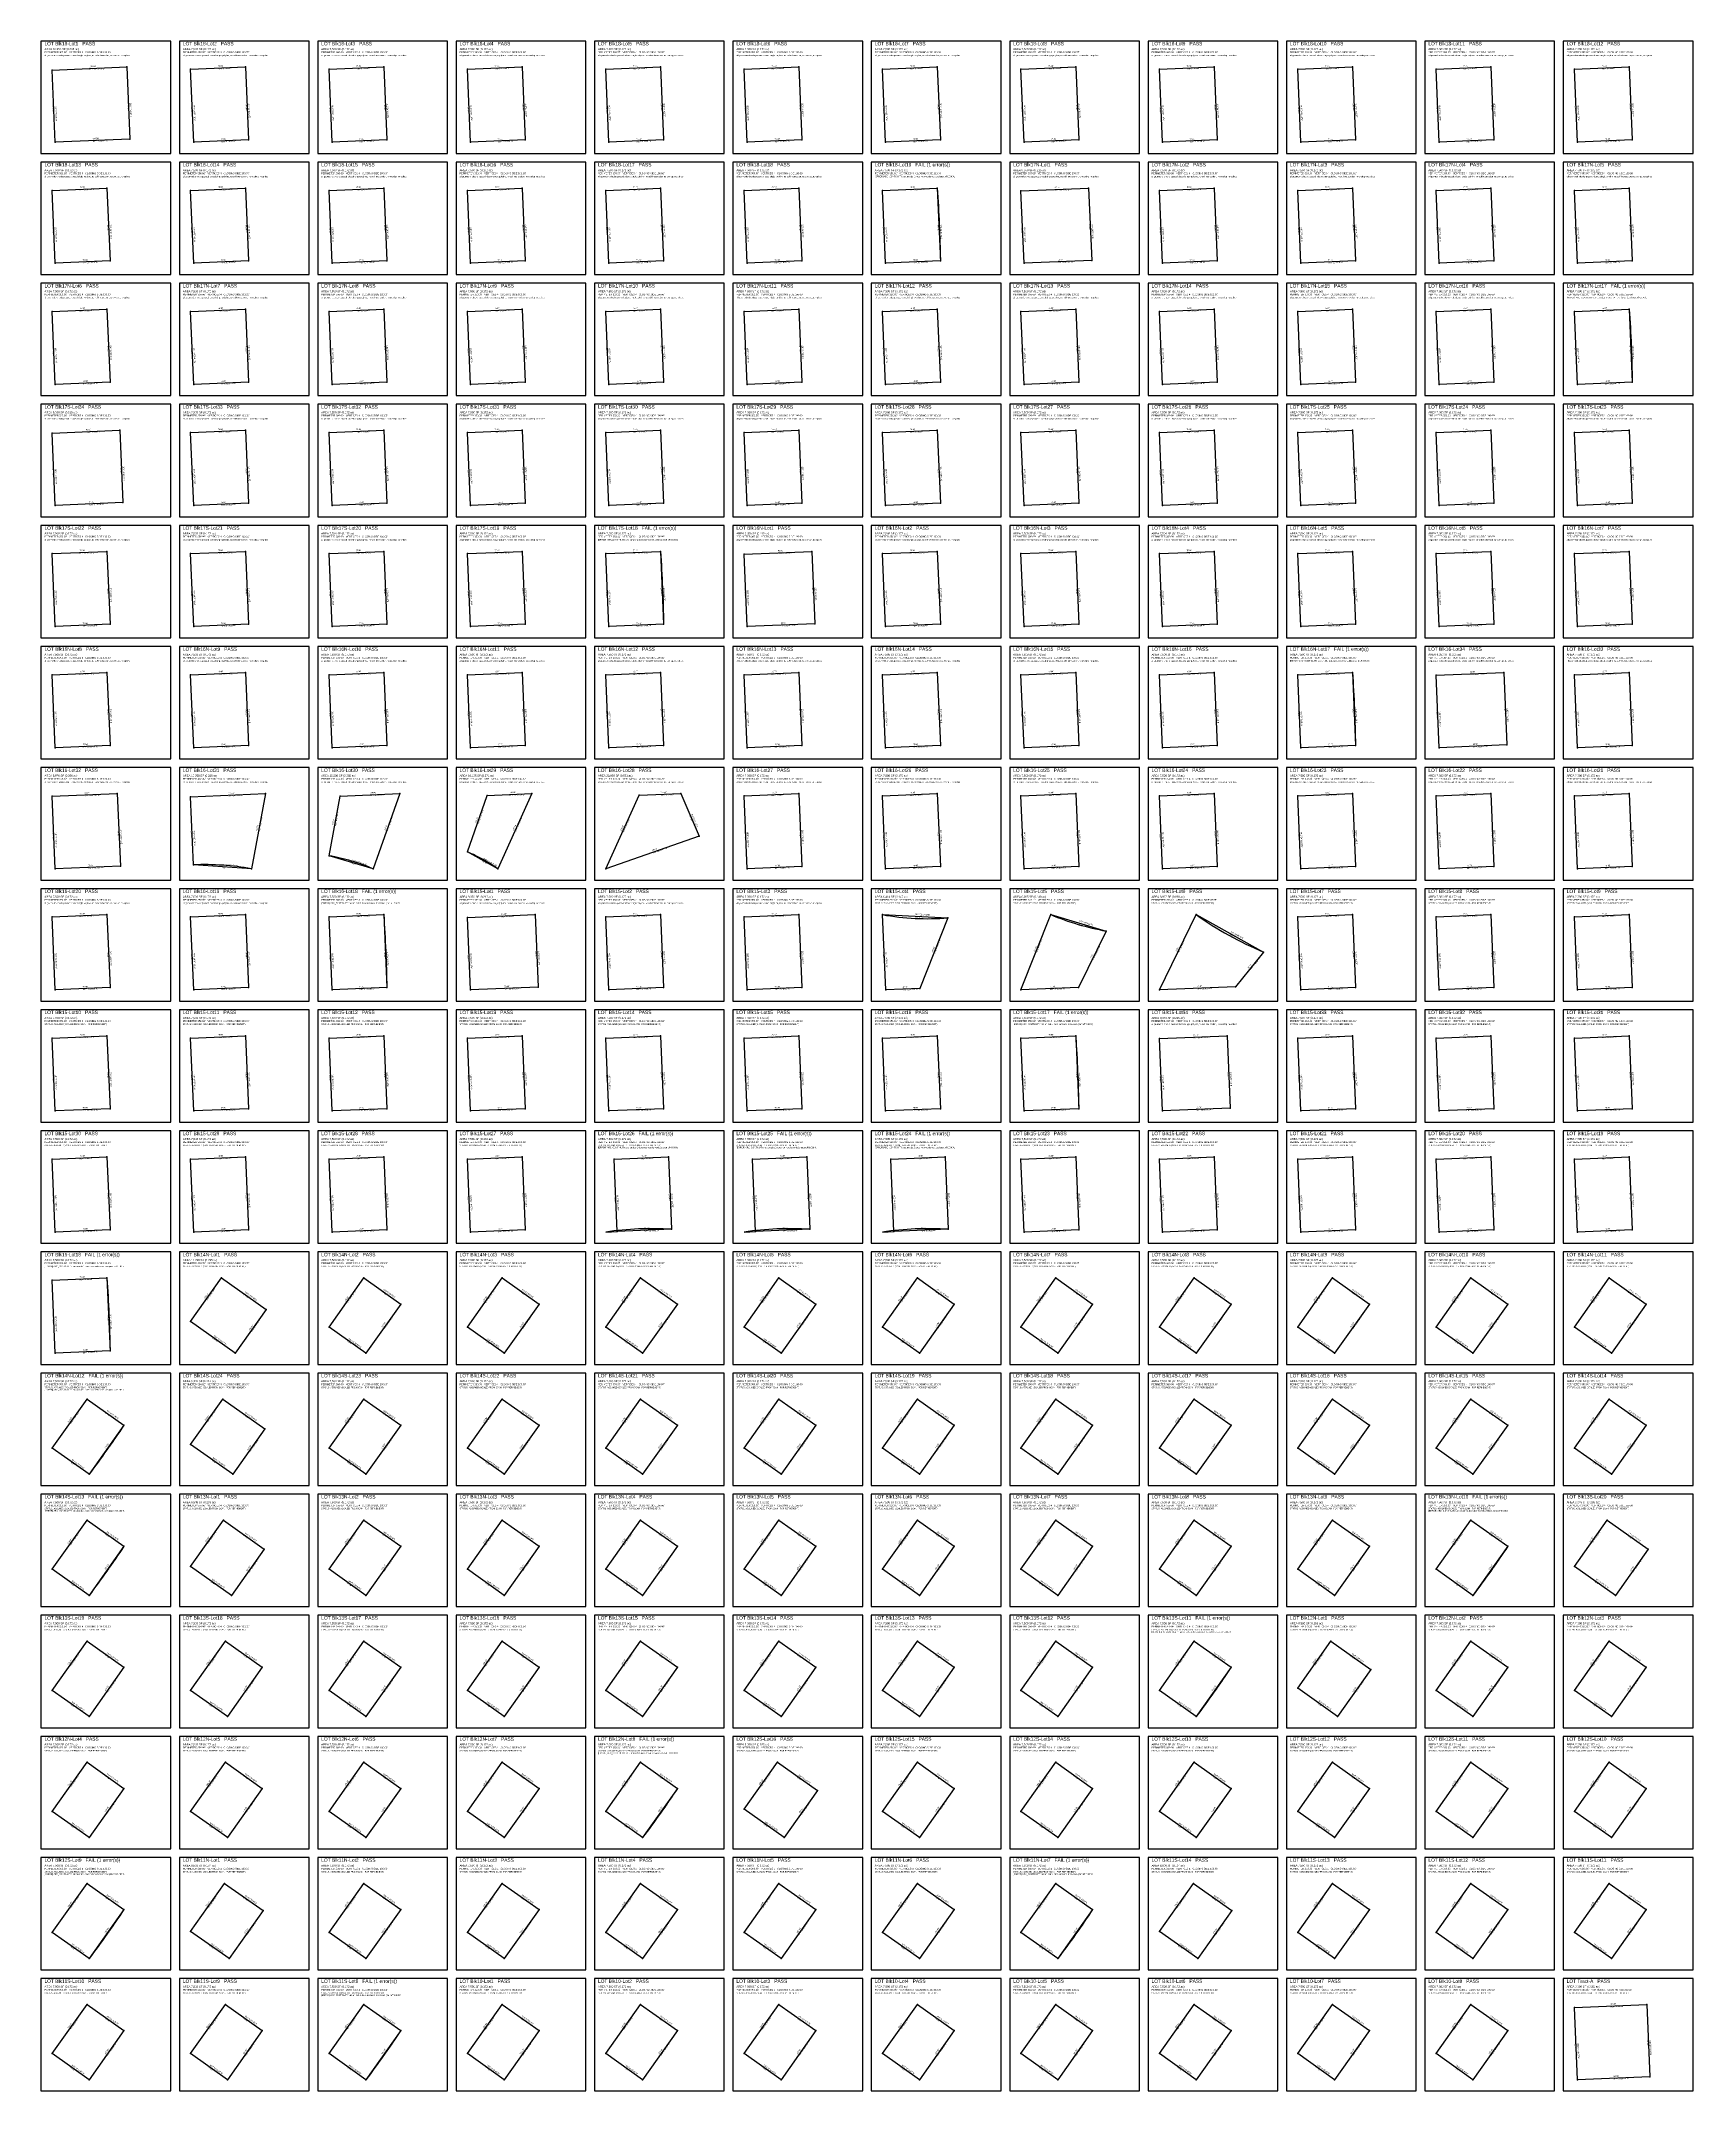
# Model space of a CAD drawing. Extents: x 0 to 3820, y -4480 to 260.
import ezdxf

# ---------------------------------------------------------------- set-up
doc = ezdxf.new("R2010")
doc.units = 0
for name, pattern in [('ROT_19.33', [0]), ('ROT_2.41', [0]), ('ROT_272.41', [0]), ('ROT_293.03', [0]), ('ROT_324.69', [0]), ('ROT_330.98', [0]), ('ROT_343.55', [0]), ('ROT_356.12', [0]), ('ROT_357.19', [0]), ('ROT_50.84', [0]), ('ROT_54.69', [0]), ('ROT_63.96', [0]), ('ROT_65.54', [0]), ('ROT_68.42', [0]), ('ROT_70.66', [0]), ('ROT_79.39', [0])]:
    doc.linetypes.add(name, pattern=pattern)
for name, color, linetype in [('ERROR', 1, 'CONTINUOUS'), ('LOT_LINE_APPROX', 1, 'CONTINUOUS'), ('LOT_POLYLINE', 4, 'CONTINUOUS'), ('SHEET_FRAME', 8, 'CONTINUOUS'), ('SHEET_LABELS', 7, 'CONTINUOUS')]:
    doc.layers.add(name, color=color, linetype=linetype)
doc.styles.get("Standard").update_dxf_attribs({"font": 'Arial'})

msp = doc.modelspace()

# ---------------------------------------------------------------- linework, layer by layer
at = {"layer": 'ERROR'}
for p, q in [((2072.5094, -80), (2072.5094, -80)), ((2079.603, -248.661), (2079.6038, -248.6793)), ((3672.5094, -360), (3672.5094, -360)), ((3679.603, -528.661), (3679.6038, -528.6793)), ((1432.5094, -920), (1432.5094, -920)), ((1439.603, -1088.661), (1439.6038, -1088.6793)), ((3032.5094, -1200), (3032.5094, -1200)), ((3039.603, -1368.661), (3039.6038, -1368.6793)), ((792.5094, -1760), (792.5094, -1760)), ((799.603, -1928.661), (799.6038, -1928.6793)), ((2392.5094, -2040), (2392.5094, -2040)), ((2399.603, -2208.661), (2399.6038, -2208.6793)), ((1306, -2494), (1332.1289, -2492.9011)), ((1457.8393, -2487.6139), (1457.8393, -2487.6139)), ((1626, -2494), (1652.1289, -2492.9011)), ((1777.8393, -2487.6139), (1777.8393, -2487.6139)), ((1946, -2494), (1972.1289, -2492.9011)), ((2097.8393, -2487.6139), (2097.8393, -2487.6139)), ((152.5094, -2600), (152.5094, -2600)), ((159.603, -2768.661), (159.6038, -2768.6793)), ((191.7095, -2940.3592), (191.7095, -2940.3592)), ((111.2394, -3053.9877), (111.2306, -3054)), ((191.7095, -3220.3592), (191.7095, -3220.3592)), ((3391.7095, -3220.3592), (3391.7095, -3220.3592)), ((111.2394, -3333.9877), (111.2306, -3334)), ((3311.2394, -3333.9877), (3311.2306, -3334)), ((2751.7095, -3500.3592), (2751.7095, -3500.3592)), ((2671.2394, -3613.9877), (2671.2306, -3614)), ((1471.7095, -3780.3592), (1471.7095, -3780.3592)), ((1391.2394, -3893.9877), (1391.2306, -3894)), ((191.7095, -4060.3592), (191.7095, -4060.3592)), ((2431.7095, -4060.3592), (2431.7095, -4060.3592)), ((111.2394, -4173.9877), (111.2306, -4174)), ((2351.2394, -4173.9877), (2351.2306, -4174)), ((831.7095, -4340.3592), (831.7095, -4340.3592)), ((751.2394, -4453.9877), (751.2306, -4454))]:
    msp.add_line(p, q, dxfattribs=at)
at = {"layer": 'LOT_LINE_APPROX'}
for points in [[(1946, -1760), (2096.9607, -1767.4106), (2032.3837, -1930.6746), (1953.3181, -1934)], [(2334.8235, -1760), (2463.1694, -1797.8926), (2399.407, -1928.3892), (2266, -1934)], [(2671.0189, -1760), (2827.0516, -1846.5612), (2761.8531, -1926.6039), (2586, -1934)], [(2906, -1765.3207), (3032.5094, -1760), (3039.6038, -1928.6793), (2913.0943, -1934)], [(3226, -1765.3207), (3352.5094, -1760), (3359.6038, -1928.6793), (3233.0943, -1934)], [(3546, -1765.3207), (3672.5094, -1760), (3679.6038, -1928.6793), (3553.0943, -1934)], [(26, -2045.3207), (152.5094, -2040), (159.6038, -2208.6793), (33.0943, -2214)], [(346, -2045.3207), (472.5094, -2040), (479.6038, -2208.6793), (353.0943, -2214)], [(666, -2045.3207), (792.5094, -2040), (799.6038, -2208.6793), (673.0943, -2214)], [(986, -2045.3207), (1112.5094, -2040), (1119.6038, -2208.6793), (993.0943, -2214)], [(1306, -2045.3207), (1432.5094, -2040), (1439.6038, -2208.6793), (1313.0943, -2214)], [(1626, -2045.3207), (1752.5094, -2040), (1759.6038, -2208.6793), (1633.0943, -2214)], [(1946, -2045.3207), (2072.5094, -2040), (2079.6038, -2208.6793), (1953.0943, -2214)], [(2906, -2045.3207), (3032.5094, -2040), (3039.6038, -2208.6793), (2913.0943, -2214)], [(3226, -2045.3207), (3352.5094, -2040), (3359.6038, -2208.6793), (3233.0943, -2214)], [(3546, -2045.3207), (3672.5094, -2040), (3679.6038, -2208.6793), (3553.0943, -2214)], [(26, -2325.3207), (152.5094, -2320), (159.6038, -2488.6793), (33.0943, -2494)], [(346, -2325.3207), (472.5094, -2320), (479.6038, -2488.6793), (353.0943, -2494)], [(666, -2325.3207), (792.5094, -2320), (799.6038, -2488.6793), (673.0943, -2494)], [(986, -2325.3207), (1112.5094, -2320), (1119.6038, -2488.6793), (993.0943, -2494)], [(1325.0794, -2325.2871), (1450.7898, -2320), (1457.8393, -2487.6139), (1332.1289, -2492.9011)], [(1645.0794, -2325.2871), (1770.7898, -2320), (1777.8393, -2487.6139), (1652.1289, -2492.9011)], [(1965.0794, -2325.2871), (2090.7898, -2320), (2097.8393, -2487.6139), (1972.1289, -2492.9011)], [(2266, -2325.3207), (2392.5094, -2320), (2399.6038, -2488.6793), (2273.0943, -2494)], [(2586, -2325.3207), (2712.5094, -2320), (2719.6038, -2488.6793), (2593.0943, -2494)], [(2906, -2325.3207), (3032.5094, -2320), (3039.6038, -2488.6793), (2913.0943, -2494)], [(3226, -2325.3207), (3352.5094, -2320), (3359.6038, -2488.6793), (3233.0943, -2494)], [(3546, -2325.3207), (3672.5094, -2320), (3679.6038, -2488.6793), (3553.0943, -2494)], [(417.4327, -2600), (520.7005, -2673.1328), (449.2678, -2774), (346, -2700.8672)], [(746.4789, -2600), (831.7095, -2660.3592), (751.2306, -2774), (666, -2713.6408)], [(1066.4789, -2600), (1151.7095, -2660.3592), (1071.2306, -2774), (986, -2713.6408)], [(1386.4789, -2600), (1471.7095, -2660.3592), (1391.2306, -2774), (1306, -2713.6408)], [(1706.4789, -2600), (1791.7095, -2660.3592), (1711.2306, -2774), (1626, -2713.6408)], [(2026.4789, -2600), (2111.7095, -2660.3592), (2031.2306, -2774), (1946, -2713.6408)], [(2346.4789, -2600), (2431.7095, -2660.3592), (2351.2306, -2774), (2266, -2713.6408)], [(2666.4789, -2600), (2751.7095, -2660.3592), (2671.2306, -2774), (2586, -2713.6408)], [(2986.4789, -2600), (3071.7095, -2660.3592), (2991.2306, -2774), (2906, -2713.6408)], [(3306.4789, -2600), (3391.7095, -2660.3592), (3311.2306, -2774), (3226, -2713.6408)], [(3626.4789, -2600), (3711.7095, -2660.3592), (3631.2306, -2774), (3546, -2713.6408)], [(106.4789, -2880), (191.7095, -2940.3592), (111.2306, -3054), (26, -2993.6408)], [(420.2112, -2880), (517.939, -2949.2094), (443.7277, -3054), (346, -2984.7906)], [(746.4789, -2880), (831.7095, -2940.3592), (751.2306, -3054), (666, -2993.6408)], [(1066.4789, -2880), (1151.7095, -2940.3592), (1071.2306, -3054), (986, -2993.6408)], [(1386.4789, -2880), (1471.7095, -2940.3592), (1391.2306, -3054), (1306, -2993.6408)], [(1706.4789, -2880), (1791.7095, -2940.3592), (1711.2306, -3054), (1626, -2993.6408)], [(2026.4789, -2880), (2111.7095, -2940.3592), (2031.2306, -3054), (1946, -2993.6408)], [(2346.4789, -2880), (2431.7095, -2940.3592), (2351.2306, -3054), (2266, -2993.6408)], [(2666.4789, -2880), (2751.7095, -2940.3592), (2671.2306, -3054), (2586, -2993.6408)], [(2986.4789, -2880), (3071.7095, -2940.3592), (2991.2306, -3054), (2906, -2993.6408)], [(3306.4789, -2880), (3391.7095, -2940.3592), (3311.2306, -3054), (3226, -2993.6408)], [(3626.4789, -2880), (3711.7095, -2940.3592), (3631.2306, -3054), (3546, -2993.6408)], [(106.4789, -3160), (191.7095, -3220.3592), (111.2306, -3334), (26, -3273.6408)], [(421.7557, -3160), (516.4039, -3227.0286), (440.6483, -3334), (346, -3266.9714)], [(746.4789, -3160), (831.7095, -3220.3592), (751.2306, -3334), (666, -3273.6408)], [(1066.4789, -3160), (1151.7095, -3220.3592), (1071.2306, -3334), (986, -3273.6408)], [(1386.4789, -3160), (1471.7095, -3220.3592), (1391.2306, -3334), (1306, -3273.6408)], [(1706.4789, -3160), (1791.7095, -3220.3592), (1711.2306, -3334), (1626, -3273.6408)], [(2026.4789, -3160), (2111.7095, -3220.3592), (2031.2306, -3334), (1946, -3273.6408)], [(2346.4789, -3160), (2431.7095, -3220.3592), (2351.2306, -3334), (2266, -3273.6408)], [(2666.4789, -3160), (2751.7095, -3220.3592), (2671.2306, -3334), (2586, -3273.6408)], [(2986.4789, -3160), (3071.7095, -3220.3592), (2991.2306, -3334), (2906, -3273.6408)], [(3306.4789, -3160), (3391.7095, -3220.3592), (3311.2306, -3334), (3226, -3273.6408)], [(3621.7557, -3160), (3716.4039, -3227.0286), (3640.6483, -3334), (3546, -3266.9714)], [(106.4789, -3440), (191.7095, -3500.3592), (111.2306, -3614), (26, -3553.6408)], [(426.4789, -3440), (511.7095, -3500.3592), (431.2306, -3614), (346, -3553.6408)], [(746.4789, -3440), (831.7095, -3500.3592), (751.2306, -3614), (666, -3553.6408)], [(1066.4789, -3440), (1151.7095, -3500.3592), (1071.2306, -3614), (986, -3553.6408)], [(1386.4789, -3440), (1471.7095, -3500.3592), (1391.2306, -3614), (1306, -3553.6408)], [(1706.4789, -3440), (1791.7095, -3500.3592), (1711.2306, -3614), (1626, -3553.6408)], [(2026.4789, -3440), (2111.7095, -3500.3592), (2031.2306, -3614), (1946, -3553.6408)], [(2346.4789, -3440), (2431.7095, -3500.3592), (2351.2306, -3614), (2266, -3553.6408)], [(2666.4789, -3440), (2751.7095, -3500.3592), (2671.2306, -3614), (2586, -3553.6408)], [(2982.9211, -3440), (3075.2456, -3505.3829), (2998.3245, -3614), (2906, -3548.6171)], [(3306.4789, -3440), (3391.7095, -3500.3592), (3311.2306, -3614), (3226, -3553.6408)], [(3626.4789, -3440), (3711.7095, -3500.3592), (3631.2306, -3614), (3546, -3553.6408)], [(106.4789, -3720), (191.7095, -3780.3592), (111.2306, -3894), (26, -3833.6408)], [(426.4789, -3720), (511.7095, -3780.3592), (431.2306, -3894), (346, -3833.6408)], [(746.4789, -3720), (831.7095, -3780.3592), (751.2306, -3894), (666, -3833.6408)], [(1066.4789, -3720), (1151.7095, -3780.3592), (1071.2306, -3894), (986, -3833.6408)], [(1386.4789, -3720), (1471.7095, -3780.3592), (1391.2306, -3894), (1306, -3833.6408)], [(1702.9211, -3720), (1795.2456, -3785.3829), (1718.3245, -3894), (1626, -3828.6171)], [(2026.4789, -3720), (2111.7095, -3780.3592), (2031.2306, -3894), (1946, -3833.6408)], [(2346.4789, -3720), (2431.7095, -3780.3592), (2351.2306, -3894), (2266, -3833.6408)], [(2666.4789, -3720), (2751.7095, -3780.3592), (2671.2306, -3894), (2586, -3833.6408)], [(2986.4789, -3720), (3071.7095, -3780.3592), (2991.2306, -3894), (2906, -3833.6408)], [(3306.4789, -3720), (3391.7095, -3780.3592), (3311.2306, -3894), (3226, -3833.6408)], [(3626.4789, -3720), (3711.7095, -3780.3592), (3631.2306, -3894), (3546, -3833.6408)], [(106.4789, -4000), (191.7095, -4060.3592), (111.2306, -4174), (26, -4113.6408)], [(424.6598, -4000), (513.5175, -4062.9278), (434.8577, -4174), (346, -4111.0722)], [(746.4789, -4000), (831.7095, -4060.3592), (751.2306, -4174), (666, -4113.6408)], [(1066.4789, -4000), (1151.7095, -4060.3592), (1071.2306, -4174), (986, -4113.6408)], [(1386.4789, -4000), (1471.7095, -4060.3592), (1391.2306, -4174), (1306, -4113.6408)], [(1706.4789, -4000), (1791.7095, -4060.3592), (1711.2306, -4174), (1626, -4113.6408)], [(2026.4789, -4000), (2111.7095, -4060.3592), (2031.2306, -4174), (1946, -4113.6408)], [(2346.4789, -4000), (2431.7095, -4060.3592), (2351.2306, -4174), (2266, -4113.6408)], [(2664.6598, -4000), (2753.5175, -4062.9278), (2674.8577, -4174), (2586, -4111.0722)], [(2986.4789, -4000), (3071.7095, -4060.3592), (2991.2306, -4174), (2906, -4113.6408)], [(3306.4789, -4000), (3391.7095, -4060.3592), (3311.2306, -4174), (3226, -4113.6408)], [(3626.4789, -4000), (3711.7095, -4060.3592), (3631.2306, -4174), (3546, -4113.6408)], [(106.4789, -4280), (191.7095, -4340.3592), (111.2306, -4454), (26, -4393.6408)], [(426.4789, -4280), (511.7095, -4340.3592), (431.2306, -4454), (346, -4393.6408)], [(746.4789, -4280), (831.7095, -4340.3592), (751.2306, -4454), (666, -4393.6408)], [(1066.4789, -4280), (1151.7095, -4340.3592), (1071.2306, -4454), (986, -4393.6408)], [(1386.4789, -4280), (1471.7095, -4340.3592), (1391.2306, -4454), (1306, -4393.6408)], [(1706.4789, -4280), (1791.7095, -4340.3592), (1711.2306, -4454), (1626, -4393.6408)], [(2026.4789, -4280), (2111.7095, -4340.3592), (2031.2306, -4454), (1946, -4393.6408)], [(2346.4789, -4280), (2431.7095, -4340.3592), (2351.2306, -4454), (2266, -4393.6408)], [(2666.4789, -4280), (2751.7095, -4340.3592), (2671.2306, -4454), (2586, -4393.6408)], [(2986.4789, -4280), (3071.7095, -4340.3592), (2991.2306, -4454), (2906, -4393.6408)], [(3306.4789, -4280), (3391.7095, -4340.3592), (3311.2306, -4454), (3226, -4393.6408)], [(3546, -4287.0227), (3712.9773, -4280), (3720, -4446.9773), (3553.0227, -4454)]]:
    msp.add_lwpolyline(points, close=True, dxfattribs=at)
for points in [[(1946, -1760), (1955.3325, -1761.6304), (1964.6907, -1763.1065), (1974.0719, -1764.4277), (1983.4738, -1765.5938), (1992.8936, -1766.6044), (2002.3288, -1767.4593), (2011.7768, -1768.1581), (2021.2351, -1768.7008), (2030.7011, -1769.0871), (2040.1722, -1769.317), (2049.6458, -1769.3904), (2059.1193, -1769.3072), (2068.5901, -1769.0676), (2078.0557, -1768.6716), (2087.5134, -1768.1192), (2096.9607, -1767.4106)], [(2334.8235, -1760), (2342.5751, -1763.1857), (2350.3696, -1766.2648), (2358.2056, -1769.2367), (2366.0816, -1772.1009), (2373.9962, -1774.8568), (2381.9478, -1777.504), (2389.9349, -1780.0418), (2397.9562, -1782.4699), (2406.0099, -1784.7878), (2414.0947, -1786.995), (2422.209, -1789.0911), (2430.3512, -1791.0758), (2438.5199, -1792.9486), (2446.7136, -1794.7092), (2454.9306, -1796.3573), (2463.1694, -1797.8926)], [(2671.0189, -1760), (2680.1822, -1766.3955), (2689.4324, -1772.6647), (2698.7678, -1778.8065), (2708.1864, -1784.8197), (2717.6866, -1790.7032), (2727.2666, -1796.4558), (2736.9246, -1802.0765), (2746.6588, -1807.5643), (2756.4673, -1812.9181), (2766.3483, -1818.1369), (2776.2999, -1823.2197), (2786.3203, -1828.1655), (2796.4076, -1832.9735), (2806.5598, -1837.6427), (2816.7751, -1842.1722), (2827.0516, -1846.5612)], [(1457.8393, -2487.6139), (1448.3388, -2487.0713), (1438.832, -2486.6543), (1429.3205, -2486.3629), (1419.8059, -2486.1971), (1410.29, -2486.1571), (1400.7744, -2486.2428), (1391.2608, -2486.4542), (1381.7508, -2486.7913), (1372.246, -2487.2539), (1362.7483, -2487.8421), (1353.2591, -2488.5557), (1343.7801, -2489.3946), (1334.3131, -2490.3587), (1324.8596, -2491.4477), (1315.4214, -2492.6616), (1306, -2494)], [(1777.8393, -2487.6139), (1768.3388, -2487.0713), (1758.832, -2486.6543), (1749.3205, -2486.3629), (1739.8059, -2486.1971), (1730.29, -2486.1571), (1720.7744, -2486.2428), (1711.2608, -2486.4542), (1701.7508, -2486.7913), (1692.246, -2487.2539), (1682.7483, -2487.8421), (1673.2591, -2488.5557), (1663.7801, -2489.3946), (1654.3131, -2490.3587), (1644.8596, -2491.4477), (1635.4214, -2492.6616), (1626, -2494)], [(2097.8393, -2487.6139), (2088.3388, -2487.0713), (2078.832, -2486.6543), (2069.3205, -2486.3629), (2059.8059, -2486.1971), (2050.29, -2486.1571), (2040.7744, -2486.2428), (2031.2608, -2486.4542), (2021.7508, -2486.7913), (2012.246, -2487.2539), (2002.7483, -2487.8421), (1993.2591, -2488.5557), (1983.7801, -2489.3946), (1974.3131, -2490.3587), (1964.8596, -2491.4477), (1955.4214, -2492.6616), (1946, -2494)], [(191.7095, -2940.3592), (186.8509, -2947.58), (181.9692, -2954.7852), (177.0647, -2961.9749), (172.1372, -2969.1489), (167.1868, -2976.3072), (162.2137, -2983.4496), (157.2178, -2990.5761), (152.1992, -2997.6867), (147.1579, -3004.7812), (142.0941, -3011.8596), (137.0077, -3018.9218), (131.8988, -3025.9678), (126.7675, -3032.9974), (121.6138, -3040.0107), (116.4377, -3047.0075), (111.2394, -3053.9877)], [(191.7095, -3220.3592), (186.8509, -3227.58), (181.9692, -3234.7852), (177.0647, -3241.9749), (172.1372, -3249.1489), (167.1868, -3256.3072), (162.2137, -3263.4496), (157.2178, -3270.5761), (152.1992, -3277.6867), (147.1579, -3284.7812), (142.0941, -3291.8596), (137.0077, -3298.9218), (131.8988, -3305.9678), (126.7675, -3312.9974), (121.6138, -3320.0107), (116.4377, -3327.0075), (111.2394, -3333.9877)], [(3391.7095, -3220.3592), (3386.8509, -3227.58), (3381.9692, -3234.7852), (3377.0647, -3241.9749), (3372.1372, -3249.1489), (3367.1868, -3256.3072), (3362.2137, -3263.4496), (3357.2178, -3270.5761), (3352.1992, -3277.6867), (3347.1579, -3284.7812), (3342.0941, -3291.8596), (3337.0077, -3298.9218), (3331.8988, -3305.9678), (3326.7675, -3312.9974), (3321.6138, -3320.0107), (3316.4377, -3327.0075), (3311.2394, -3333.9877)], [(2751.7095, -3500.3592), (2746.8509, -3507.58), (2741.9692, -3514.7852), (2737.0647, -3521.9749), (2732.1372, -3529.1489), (2727.1868, -3536.3072), (2722.2137, -3543.4496), (2717.2178, -3550.5761), (2712.1992, -3557.6867), (2707.1579, -3564.7812), (2702.0941, -3571.8596), (2697.0077, -3578.9218), (2691.8988, -3585.9678), (2686.7675, -3592.9974), (2681.6138, -3600.0107), (2676.4377, -3607.0075), (2671.2394, -3613.9877)], [(1471.7095, -3780.3592), (1466.8509, -3787.58), (1461.9692, -3794.7852), (1457.0647, -3801.9749), (1452.1372, -3809.1489), (1447.1868, -3816.3072), (1442.2137, -3823.4496), (1437.2178, -3830.5761), (1432.1992, -3837.6867), (1427.1579, -3844.7812), (1422.0941, -3851.8596), (1417.0077, -3858.9218), (1411.8988, -3865.9678), (1406.7675, -3872.9974), (1401.6138, -3880.0107), (1396.4377, -3887.0075), (1391.2394, -3893.9877)], [(191.7095, -4060.3592), (186.8509, -4067.58), (181.9692, -4074.7852), (177.0647, -4081.9749), (172.1372, -4089.1489), (167.1868, -4096.3072), (162.2137, -4103.4496), (157.2178, -4110.5761), (152.1992, -4117.6867), (147.1579, -4124.7812), (142.0941, -4131.8596), (137.0077, -4138.9218), (131.8988, -4145.9678), (126.7675, -4152.9974), (121.6138, -4160.0107), (116.4377, -4167.0075), (111.2394, -4173.9877)], [(2431.7095, -4060.3592), (2426.8509, -4067.58), (2421.9692, -4074.7852), (2417.0647, -4081.9749), (2412.1372, -4089.1489), (2407.1868, -4096.3072), (2402.2137, -4103.4496), (2397.2178, -4110.5761), (2392.1992, -4117.6867), (2387.1579, -4124.7812), (2382.0941, -4131.8596), (2377.0077, -4138.9218), (2371.8988, -4145.9678), (2366.7675, -4152.9974), (2361.6138, -4160.0107), (2356.4377, -4167.0075), (2351.2394, -4173.9877)], [(831.7095, -4340.3592), (826.8509, -4347.58), (821.9692, -4354.7852), (817.0647, -4361.9749), (812.1372, -4369.1489), (807.1868, -4376.3072), (802.2137, -4383.4496), (797.2178, -4390.5761), (792.1992, -4397.6867), (787.1579, -4404.7812), (782.0941, -4411.8596), (777.0077, -4418.9218), (771.8988, -4425.9678), (766.7675, -4432.9974), (761.6138, -4440.0107), (756.4377, -4447.0075), (751.2394, -4453.9877)]]:
    msp.add_lwpolyline(points, dxfattribs=at)
at = {"layer": 'LOT_POLYLINE'}
for points in [[(26, 192.7417), (198.5777, 200), (205.5905, 33.2583), (33.0128, 26)], [(346, 194.6793), (472.5094, 200), (479.6038, 31.3207), (353.0943, 26)], [(666, 194.6793), (792.5094, 200), (799.6038, 31.3207), (673.0943, 26)], [(986, 194.6793), (1112.5094, 200), (1119.6038, 31.3207), (993.0943, 26)], [(1306, 194.6793), (1432.5094, 200), (1439.6038, 31.3207), (1313.0943, 26)], [(1626, 194.6793), (1752.5094, 200), (1759.6038, 31.3207), (1633.0943, 26)], [(1946, 194.6793), (2072.5094, 200), (2079.6038, 31.3207), (1953.0943, 26)], [(2266, 194.6793), (2392.5094, 200), (2399.6038, 31.3207), (2273.0943, 26)], [(2586, 194.6793), (2712.5094, 200), (2719.6038, 31.3207), (2593.0943, 26)], [(2906, 194.6793), (3032.5094, 200), (3039.6038, 31.3207), (2913.0943, 26)], [(3226, 194.6793), (3352.5094, 200), (3359.6038, 31.3207), (3233.0943, 26)], [(3546, 194.6793), (3672.5094, 200), (3679.6038, 31.3207), (3553.0943, 26)], [(26, -85.3207), (152.5094, -80), (159.6038, -248.6793), (33.0943, -254)], [(346, -85.3207), (472.5094, -80), (479.6038, -248.6793), (353.0943, -254)], [(666, -85.3207), (792.5094, -80), (799.6038, -248.6793), (673.0943, -254)], [(986, -85.3207), (1112.5094, -80), (1119.6038, -248.6793), (993.0943, -254)], [(1306, -85.3207), (1432.5094, -80), (1439.6038, -248.6793), (1313.0943, -254)], [(1626, -85.3207), (1752.5094, -80), (1759.6038, -248.6793), (1633.0943, -254)], [(1946, -85.3207), (2072.5094, -80), (2079.6038, -248.6793), (1953.0943, -254)], [(2266, -86.5835), (2422.5344, -80), (2429.5756, -247.4165), (2273.0412, -254)], [(2586, -85.3207), (2712.5094, -80), (2719.6038, -248.6793), (2593.0943, -254)], [(2906, -85.3207), (3032.5094, -80), (3039.6038, -248.6793), (2913.0943, -254)], [(3226, -85.3207), (3352.5094, -80), (3359.6038, -248.6793), (3233.0943, -254)], [(3546, -85.3207), (3672.5094, -80), (3679.6038, -248.6793), (3553.0943, -254)], [(26, -365.3207), (152.5094, -360), (159.6038, -528.6793), (33.0943, -534)], [(346, -365.3207), (472.5094, -360), (479.6038, -528.6793), (353.0943, -534)], [(666, -365.3207), (792.5094, -360), (799.6038, -528.6793), (673.0943, -534)], [(986, -365.3207), (1112.5094, -360), (1119.6038, -528.6793), (993.0943, -534)], [(1306, -365.3207), (1432.5094, -360), (1439.6038, -528.6793), (1313.0943, -534)], [(1626, -365.3207), (1752.5094, -360), (1759.6038, -528.6793), (1633.0943, -534)], [(1946, -365.3207), (2072.5094, -360), (2079.6038, -528.6793), (1953.0943, -534)], [(2266, -365.3207), (2392.5094, -360), (2399.6038, -528.6793), (2273.0943, -534)], [(2586, -365.3207), (2712.5094, -360), (2719.6038, -528.6793), (2593.0943, -534)], [(2906, -365.3207), (3032.5094, -360), (3039.6038, -528.6793), (2913.0943, -534)], [(3226, -365.3207), (3352.5094, -360), (3359.6038, -528.6793), (3233.0943, -534)], [(3546, -365.3207), (3672.5094, -360), (3679.6038, -528.6793), (3553.0943, -534)], [(26, -646.5835), (182.5344, -640), (189.5756, -807.4165), (33.0412, -814)], [(346, -645.3207), (472.5094, -640), (479.6038, -808.6793), (353.0943, -814)], [(666, -645.3207), (792.5094, -640), (799.6038, -808.6793), (673.0943, -814)], [(986, -645.3207), (1112.5094, -640), (1119.6038, -808.6793), (993.0943, -814)], [(1306, -645.3207), (1432.5094, -640), (1439.6038, -808.6793), (1313.0943, -814)], [(1626, -645.3207), (1752.5094, -640), (1759.6038, -808.6793), (1633.0943, -814)], [(1946, -645.3207), (2072.5094, -640), (2079.6038, -808.6793), (1953.0943, -814)], [(2266, -645.3207), (2392.5094, -640), (2399.6038, -808.6793), (2273.0943, -814)], [(2586, -645.3207), (2712.5094, -640), (2719.6038, -808.6793), (2593.0943, -814)], [(2906, -645.3207), (3032.5094, -640), (3039.6038, -808.6793), (2913.0943, -814)], [(3226, -645.3207), (3352.5094, -640), (3359.6038, -808.6793), (3233.0943, -814)], [(3546, -645.3207), (3672.5094, -640), (3679.6038, -808.6793), (3553.0943, -814)], [(26, -925.3207), (152.5094, -920), (159.6038, -1088.6793), (33.0943, -1094)], [(346, -925.3207), (472.5094, -920), (479.6038, -1088.6793), (353.0943, -1094)], [(666, -925.3207), (792.5094, -920), (799.6038, -1088.6793), (673.0943, -1094)], [(986, -925.3207), (1112.5094, -920), (1119.6038, -1088.6793), (993.0943, -1094)], [(1306, -925.3207), (1432.5094, -920), (1439.6038, -1088.6793), (1313.0943, -1094)], [(1626, -926.5835), (1782.5344, -920), (1789.5756, -1087.4165), (1633.0412, -1094)], [(1946, -925.3207), (2072.5094, -920), (2079.6038, -1088.6793), (1953.0943, -1094)], [(2266, -925.3207), (2392.5094, -920), (2399.6038, -1088.6793), (2273.0943, -1094)], [(2586, -925.3207), (2712.5094, -920), (2719.6038, -1088.6793), (2593.0943, -1094)], [(2906, -925.3207), (3032.5094, -920), (3039.6038, -1088.6793), (2913.0943, -1094)], [(3226, -925.3207), (3352.5094, -920), (3359.6038, -1088.6793), (3233.0943, -1094)], [(3546, -925.3207), (3672.5094, -920), (3679.6038, -1088.6793), (3553.0943, -1094)], [(26, -1205.3207), (152.5094, -1200), (159.6038, -1368.6793), (33.0943, -1374)], [(346, -1205.3207), (472.5094, -1200), (479.6038, -1368.6793), (353.0943, -1374)], [(666, -1205.3207), (792.5094, -1200), (799.6038, -1368.6793), (673.0943, -1374)], [(986, -1205.3207), (1112.5094, -1200), (1119.6038, -1368.6793), (993.0943, -1374)], [(1306, -1205.3207), (1432.5094, -1200), (1439.6038, -1368.6793), (1313.0943, -1374)], [(1626, -1205.3207), (1752.5094, -1200), (1759.6038, -1368.6793), (1633.0943, -1374)], [(1946, -1205.3207), (2072.5094, -1200), (2079.6038, -1368.6793), (1953.0943, -1374)], [(2266, -1205.3207), (2392.5094, -1200), (2399.6038, -1368.6793), (2273.0943, -1374)], [(2586, -1205.3207), (2712.5094, -1200), (2719.6038, -1368.6793), (2593.0943, -1374)], [(2906, -1205.3207), (3032.5094, -1200), (3039.6038, -1368.6793), (2913.0943, -1374)], [(3226, -1206.5835), (3382.5344, -1200), (3389.5756, -1367.4165), (3233.0412, -1374)], [(3546, -1205.3207), (3672.5094, -1200), (3679.6038, -1368.6793), (3553.0943, -1374)], [(26, -1486.3298), (176.5008, -1480), (183.5527, -1647.6702), (33.0519, -1654)], [(346, -1487.2919), (519.3769, -1480), (486.7893, -1654), (352.629, -1644.9072)], [(691.8482, -1485.7839), (829.369, -1480), (768.2937, -1654), (666, -1623.799)], [(1031.9004, -1484.3468), (1135.2525, -1480), (1056.0943, -1654), (986, -1615.1143)], [(1383.3104, -1484.0616), (1479.882, -1480), (1521.6886, -1578.3536), (1306, -1654)], [(1626, -1485.3207), (1752.5094, -1480), (1759.6038, -1648.6793), (1633.0943, -1654)], [(1946, -1485.3207), (2072.5094, -1480), (2079.6038, -1648.6793), (1953.0943, -1654)], [(2266, -1485.3207), (2392.5094, -1480), (2399.6038, -1648.6793), (2273.0943, -1654)], [(2586, -1485.3207), (2712.5094, -1480), (2719.6038, -1648.6793), (2593.0943, -1654)], [(2906, -1485.3207), (3032.5094, -1480), (3039.6038, -1648.6793), (2913.0943, -1654)], [(3226, -1485.3207), (3352.5094, -1480), (3359.6038, -1648.6793), (3233.0943, -1654)], [(3546, -1485.3207), (3672.5094, -1480), (3679.6038, -1648.6793), (3553.0943, -1654)], [(26, -1765.3207), (152.5094, -1760), (159.6038, -1928.6793), (33.0943, -1934)], [(346, -1765.3207), (472.5094, -1760), (479.6038, -1928.6793), (353.0943, -1934)], [(666, -1765.3207), (792.5094, -1760), (799.6038, -1928.6793), (673.0943, -1934)], [(986, -1766.5835), (1142.5344, -1760), (1149.5756, -1927.4165), (993.0412, -1934)], [(1306, -1765.3207), (1432.5094, -1760), (1439.6038, -1928.6793), (1313.0943, -1934)], [(1626, -1765.3207), (1752.5094, -1760), (1759.6038, -1928.6793), (1633.0943, -1934)], [(2266, -2045.3207), (2392.5094, -2040), (2399.6038, -2208.6793), (2273.0943, -2214)], [(2586, -2046.5835), (2742.5344, -2040), (2749.5756, -2207.4165), (2593.0412, -2214)], [(26, -2605.3207), (152.5094, -2600), (159.6038, -2768.6793), (33.0943, -2774)]]:
    msp.add_lwpolyline(points, close=True, dxfattribs=at)
for points in [[(2072.5094, -80), (2073.2048, -90.5288), (2073.8666, -101.0598), (2074.4949, -111.5929), (2075.0895, -122.1279), (2075.6505, -132.6647), (2076.178, -143.2033), (2076.6718, -153.7435), (2077.132, -164.2852), (2077.5586, -174.8284), (2077.9515, -185.3728), (2078.3109, -195.9185), (2078.6366, -206.4652), (2078.9286, -217.0129), (2079.1871, -227.5615), (2079.4119, -238.1109), (2079.603, -248.661)], [(3672.5094, -360), (3673.2048, -370.5288), (3673.8666, -381.0598), (3674.4949, -391.5929), (3675.0895, -402.1279), (3675.6505, -412.6647), (3676.178, -423.2033), (3676.6718, -433.7435), (3677.132, -444.2852), (3677.5586, -454.8284), (3677.9515, -465.3728), (3678.3109, -475.9185), (3678.6366, -486.4652), (3678.9286, -497.0129), (3679.1871, -507.5615), (3679.4119, -518.1109), (3679.603, -528.661)], [(1432.5094, -920), (1433.2048, -930.5288), (1433.8666, -941.0598), (1434.4949, -951.5929), (1435.0895, -962.1279), (1435.6505, -972.6647), (1436.178, -983.2033), (1436.6718, -993.7435), (1437.132, -1004.2852), (1437.5586, -1014.8284), (1437.9515, -1025.3728), (1438.3109, -1035.9185), (1438.6366, -1046.4652), (1438.9286, -1057.0129), (1439.1871, -1067.5615), (1439.4119, -1078.1109), (1439.603, -1088.661)], [(3032.5094, -1200), (3033.2048, -1210.5288), (3033.8666, -1221.0598), (3034.4949, -1231.5929), (3035.0895, -1242.1279), (3035.6505, -1252.6647), (3036.178, -1263.2033), (3036.6718, -1273.7435), (3037.132, -1284.2852), (3037.5586, -1294.8284), (3037.9515, -1305.3728), (3038.3109, -1315.9185), (3038.6366, -1326.4652), (3038.9286, -1337.0129), (3039.1871, -1347.5615), (3039.4119, -1358.1109), (3039.603, -1368.661)], [(486.7893, -1654), (478.4903, -1652.571), (470.1726, -1651.2559), (461.8376, -1650.055), (453.4869, -1648.9685), (445.1221, -1647.9966), (436.7448, -1647.1396), (428.3565, -1646.3974), (419.9588, -1645.7704), (411.5533, -1645.2586), (403.1415, -1644.8621), (394.7252, -1644.581), (386.3057, -1644.4153), (377.8848, -1644.3651), (369.464, -1644.4303), (361.0449, -1644.6111), (352.629, -1644.9072)], [(768.2937, -1654), (762.1155, -1651.461), (755.9032, -1649.0069), (749.6578, -1646.6382), (743.3805, -1644.3554), (737.0724, -1642.1589), (730.7349, -1640.0491), (724.369, -1638.0264), (717.976, -1636.0911), (711.557, -1634.2438), (705.1133, -1632.4846), (698.6461, -1630.814), (692.1566, -1629.2321), (685.646, -1627.7395), (679.1156, -1626.3362), (672.5665, -1625.0227), (666, -1623.799)], [(1056.0943, -1654), (1051.9778, -1651.127), (1047.8224, -1648.3107), (1043.6287, -1645.5516), (1039.3976, -1642.8503), (1035.1298, -1640.2073), (1030.8262, -1637.623), (1026.4876, -1635.098), (1022.1147, -1632.6328), (1017.7085, -1630.2277), (1013.2696, -1627.8833), (1008.7991, -1625.6), (1004.2976, -1623.3781), (999.7662, -1621.2183), (995.2055, -1619.1207), (990.6165, -1617.0859), (986, -1615.1143)], [(792.5094, -1760), (793.2048, -1770.5288), (793.8666, -1781.0598), (794.4949, -1791.5929), (795.0895, -1802.1279), (795.6505, -1812.6647), (796.178, -1823.2033), (796.6718, -1833.7435), (797.132, -1844.2852), (797.5586, -1854.8284), (797.9515, -1865.3728), (798.3109, -1875.9185), (798.6366, -1886.4652), (798.9286, -1897.0129), (799.1871, -1907.5615), (799.4119, -1918.1109), (799.603, -1928.661)], [(2392.5094, -2040), (2393.2048, -2050.5288), (2393.8666, -2061.0598), (2394.4949, -2071.5929), (2395.0895, -2082.1279), (2395.6505, -2092.6647), (2396.178, -2103.2033), (2396.6718, -2113.7435), (2397.132, -2124.2852), (2397.5586, -2134.8284), (2397.9515, -2145.3728), (2398.3109, -2155.9185), (2398.6366, -2166.4652), (2398.9286, -2177.0129), (2399.1871, -2187.5615), (2399.4119, -2198.1109), (2399.603, -2208.661)], [(152.5094, -2600), (153.2048, -2610.5288), (153.8666, -2621.0598), (154.4949, -2631.5929), (155.0895, -2642.1279), (155.6505, -2652.6647), (156.178, -2663.2033), (156.6718, -2673.7435), (157.132, -2684.2852), (157.5586, -2694.8284), (157.9515, -2705.3728), (158.3109, -2715.9185), (158.6366, -2726.4652), (158.9286, -2737.0129), (159.1871, -2747.5615), (159.4119, -2758.1109), (159.603, -2768.661)]]:
    msp.add_lwpolyline(points, dxfattribs=at)
at = {"layer": 'SHEET_FRAME'}
for p, q in [((300, 260), (0, 260)), ((0, 260), (0, 0)), ((300, 0), (300, 260)), ((620, 260), (320, 260)), ((320, 260), (320, 0)), ((620, 0), (620, 260)), ((940, 260), (640, 260)), ((640, 260), (640, 0)), ((940, 0), (940, 260)), ((1260, 260), (960, 260)), ((960, 260), (960, 0)), ((1260, 0), (1260, 260)), ((1580, 260), (1280, 260)), ((1280, 260), (1280, 0)), ((1580, 0), (1580, 260)), ((1900, 260), (1600, 260)), ((1600, 260), (1600, 0)), ((1900, 0), (1900, 260)), ((2220, 260), (1920, 260)), ((1920, 260), (1920, 0)), ((2220, 0), (2220, 260)), ((2540, 260), (2240, 260)), ((2240, 260), (2240, 0)), ((2540, 0), (2540, 260)), ((2860, 260), (2560, 260)), ((2560, 260), (2560, 0)), ((2860, 0), (2860, 260)), ((3180, 260), (2880, 260)), ((2880, 260), (2880, 0)), ((3180, 0), (3180, 260)), ((3500, 260), (3200, 260)), ((3200, 260), (3200, 0)), ((3500, 0), (3500, 260)), ((3820, 260), (3520, 260)), ((3520, 260), (3520, 0)), ((3820, 0), (3820, 260)), ((0, 0), (300, 0)), ((320, 0), (620, 0)), ((640, 0), (940, 0)), ((960, 0), (1260, 0)), ((1280, 0), (1580, 0)), ((1600, 0), (1900, 0)), ((1920, 0), (2220, 0)), ((2240, 0), (2540, 0)), ((2560, 0), (2860, 0)), ((2880, 0), (3180, 0)), ((3200, 0), (3500, 0)), ((3520, 0), (3820, 0)), ((300, -20), (0, -20)), ((0, -20), (0, -280)), ((300, -280), (300, -20)), ((620, -20), (320, -20)), ((320, -20), (320, -280)), ((620, -280), (620, -20)), ((940, -20), (640, -20)), ((640, -20), (640, -280)), ((940, -280), (940, -20)), ((1260, -20), (960, -20)), ((960, -20), (960, -280)), ((1260, -280), (1260, -20)), ((1580, -20), (1280, -20)), ((1280, -20), (1280, -280)), ((1580, -280), (1580, -20)), ((1900, -20), (1600, -20)), ((1600, -20), (1600, -280)), ((1900, -280), (1900, -20)), ((2220, -20), (1920, -20)), ((1920, -20), (1920, -280)), ((2220, -280), (2220, -20)), ((2540, -20), (2240, -20)), ((2240, -20), (2240, -280)), ((2540, -280), (2540, -20)), ((2860, -20), (2560, -20)), ((2560, -20), (2560, -280)), ((2860, -280), (2860, -20)), ((3180, -20), (2880, -20)), ((2880, -20), (2880, -280)), ((3180, -280), (3180, -20)), ((3500, -20), (3200, -20)), ((3200, -20), (3200, -280)), ((3500, -280), (3500, -20)), ((3820, -20), (3520, -20)), ((3520, -20), (3520, -280)), ((3820, -280), (3820, -20)), ((0, -280), (300, -280)), ((320, -280), (620, -280)), ((640, -280), (940, -280)), ((960, -280), (1260, -280)), ((1280, -280), (1580, -280)), ((1600, -280), (1900, -280)), ((1920, -280), (2220, -280)), ((2240, -280), (2540, -280)), ((2560, -280), (2860, -280)), ((2880, -280), (3180, -280)), ((3200, -280), (3500, -280)), ((3520, -280), (3820, -280)), ((300, -300), (0, -300)), ((0, -300), (0, -560)), ((300, -560), (300, -300)), ((620, -300), (320, -300)), ((320, -300), (320, -560)), ((620, -560), (620, -300)), ((940, -300), (640, -300)), ((640, -300), (640, -560)), ((940, -560), (940, -300)), ((1260, -300), (960, -300)), ((960, -300), (960, -560)), ((1260, -560), (1260, -300)), ((1580, -300), (1280, -300)), ((1280, -300), (1280, -560)), ((1580, -560), (1580, -300)), ((1900, -300), (1600, -300)), ((1600, -300), (1600, -560)), ((1900, -560), (1900, -300)), ((2220, -300), (1920, -300)), ((1920, -300), (1920, -560)), ((2220, -560), (2220, -300)), ((2540, -300), (2240, -300)), ((2240, -300), (2240, -560)), ((2540, -560), (2540, -300)), ((2860, -300), (2560, -300)), ((2560, -300), (2560, -560)), ((2860, -560), (2860, -300)), ((3180, -300), (2880, -300)), ((2880, -300), (2880, -560)), ((3180, -560), (3180, -300)), ((3500, -300), (3200, -300)), ((3200, -300), (3200, -560)), ((3500, -560), (3500, -300)), ((3820, -300), (3520, -300)), ((3520, -300), (3520, -560)), ((3820, -560), (3820, -300)), ((0, -560), (300, -560)), ((320, -560), (620, -560)), ((640, -560), (940, -560)), ((960, -560), (1260, -560)), ((1280, -560), (1580, -560)), ((1600, -560), (1900, -560)), ((1920, -560), (2220, -560)), ((2240, -560), (2540, -560)), ((2560, -560), (2860, -560)), ((2880, -560), (3180, -560)), ((3200, -560), (3500, -560)), ((3520, -560), (3820, -560)), ((300, -580), (0, -580)), ((0, -580), (0, -840)), ((300, -840), (300, -580)), ((620, -580), (320, -580)), ((320, -580), (320, -840)), ((620, -840), (620, -580)), ((940, -580), (640, -580)), ((640, -580), (640, -840)), ((940, -840), (940, -580)), ((1260, -580), (960, -580)), ((960, -580), (960, -840)), ((1260, -840), (1260, -580)), ((1580, -580), (1280, -580)), ((1280, -580), (1280, -840)), ((1580, -840), (1580, -580)), ((1900, -580), (1600, -580)), ((1600, -580), (1600, -840)), ((1900, -840), (1900, -580)), ((2220, -580), (1920, -580)), ((1920, -580), (1920, -840)), ((2220, -840), (2220, -580)), ((2540, -580), (2240, -580)), ((2240, -580), (2240, -840)), ((2540, -840), (2540, -580)), ((2860, -580), (2560, -580)), ((2560, -580), (2560, -840)), ((2860, -840), (2860, -580)), ((3180, -580), (2880, -580)), ((2880, -580), (2880, -840)), ((3180, -840), (3180, -580)), ((3500, -580), (3200, -580)), ((3200, -580), (3200, -840)), ((3500, -840), (3500, -580)), ((3820, -580), (3520, -580)), ((3520, -580), (3520, -840)), ((3820, -840), (3820, -580)), ((0, -840), (300, -840)), ((320, -840), (620, -840)), ((640, -840), (940, -840)), ((960, -840), (1260, -840)), ((1280, -840), (1580, -840)), ((1600, -840), (1900, -840)), ((1920, -840), (2220, -840)), ((2240, -840), (2540, -840)), ((2560, -840), (2860, -840)), ((2880, -840), (3180, -840)), ((3200, -840), (3500, -840)), ((3520, -840), (3820, -840)), ((300, -860), (0, -860)), ((0, -860), (0, -1120)), ((300, -1120), (300, -860)), ((620, -860), (320, -860)), ((320, -860), (320, -1120)), ((620, -1120), (620, -860)), ((940, -860), (640, -860)), ((640, -860), (640, -1120)), ((940, -1120), (940, -860)), ((1260, -860), (960, -860)), ((960, -860), (960, -1120)), ((1260, -1120), (1260, -860)), ((1580, -860), (1280, -860)), ((1280, -860), (1280, -1120)), ((1580, -1120), (1580, -860)), ((1900, -860), (1600, -860)), ((1600, -860), (1600, -1120)), ((1900, -1120), (1900, -860)), ((2220, -860), (1920, -860)), ((1920, -860), (1920, -1120)), ((2220, -1120), (2220, -860)), ((2540, -860), (2240, -860)), ((2240, -860), (2240, -1120)), ((2540, -1120), (2540, -860)), ((2860, -860), (2560, -860)), ((2560, -860), (2560, -1120)), ((2860, -1120), (2860, -860)), ((3180, -860), (2880, -860)), ((2880, -860), (2880, -1120)), ((3180, -1120), (3180, -860)), ((3500, -860), (3200, -860)), ((3200, -860), (3200, -1120)), ((3500, -1120), (3500, -860)), ((3820, -860), (3520, -860)), ((3520, -860), (3520, -1120)), ((3820, -1120), (3820, -860)), ((0, -1120), (300, -1120)), ((320, -1120), (620, -1120)), ((640, -1120), (940, -1120)), ((960, -1120), (1260, -1120)), ((1280, -1120), (1580, -1120)), ((1600, -1120), (1900, -1120)), ((1920, -1120), (2220, -1120)), ((2240, -1120), (2540, -1120)), ((2560, -1120), (2860, -1120)), ((2880, -1120), (3180, -1120)), ((3200, -1120), (3500, -1120)), ((3520, -1120), (3820, -1120)), ((300, -1140), (0, -1140)), ((0, -1140), (0, -1400)), ((300, -1400), (300, -1140)), ((620, -1140), (320, -1140)), ((320, -1140), (320, -1400)), ((620, -1400), (620, -1140)), ((940, -1140), (640, -1140)), ((640, -1140), (640, -1400)), ((940, -1400), (940, -1140)), ((1260, -1140), (960, -1140)), ((960, -1140), (960, -1400)), ((1260, -1400), (1260, -1140)), ((1580, -1140), (1280, -1140)), ((1280, -1140), (1280, -1400)), ((1580, -1400), (1580, -1140)), ((1900, -1140), (1600, -1140)), ((1600, -1140), (1600, -1400)), ((1900, -1400), (1900, -1140)), ((2220, -1140), (1920, -1140)), ((1920, -1140), (1920, -1400)), ((2220, -1400), (2220, -1140)), ((2540, -1140), (2240, -1140)), ((2240, -1140), (2240, -1400)), ((2540, -1400), (2540, -1140)), ((2860, -1140), (2560, -1140)), ((2560, -1140), (2560, -1400)), ((2860, -1400), (2860, -1140)), ((3180, -1140), (2880, -1140)), ((2880, -1140), (2880, -1400)), ((3180, -1400), (3180, -1140)), ((3500, -1140), (3200, -1140)), ((3200, -1140), (3200, -1400)), ((3500, -1400), (3500, -1140)), ((3820, -1140), (3520, -1140)), ((3520, -1140), (3520, -1400)), ((3820, -1400), (3820, -1140)), ((0, -1400), (300, -1400)), ((300, -1420), (0, -1420)), ((0, -1420), (0, -1680)), ((300, -1680), (300, -1420)), ((320, -1400), (620, -1400)), ((620, -1420), (320, -1420)), ((320, -1420), (320, -1680)), ((620, -1680), (620, -1420)), ((640, -1400), (940, -1400)), ((940, -1420), (640, -1420)), ((640, -1420), (640, -1680)), ((940, -1680), (940, -1420)), ((960, -1400), (1260, -1400)), ((1260, -1420), (960, -1420)), ((960, -1420), (960, -1680)), ((1260, -1680), (1260, -1420)), ((1280, -1400), (1580, -1400)), ((1580, -1420), (1280, -1420)), ((1280, -1420), (1280, -1680)), ((1580, -1680), (1580, -1420)), ((1600, -1400), (1900, -1400)), ((1900, -1420), (1600, -1420)), ((1600, -1420), (1600, -1680)), ((1900, -1680), (1900, -1420)), ((1920, -1400), (2220, -1400)), ((2220, -1420), (1920, -1420)), ((1920, -1420), (1920, -1680)), ((2220, -1680), (2220, -1420)), ((2240, -1400), (2540, -1400)), ((2540, -1420), (2240, -1420)), ((2240, -1420), (2240, -1680)), ((2540, -1680), (2540, -1420)), ((2560, -1400), (2860, -1400)), ((2860, -1420), (2560, -1420)), ((2560, -1420), (2560, -1680)), ((2860, -1680), (2860, -1420)), ((2880, -1400), (3180, -1400)), ((3180, -1420), (2880, -1420)), ((2880, -1420), (2880, -1680)), ((3180, -1680), (3180, -1420)), ((3200, -1400), (3500, -1400)), ((3500, -1420), (3200, -1420)), ((3200, -1420), (3200, -1680)), ((3500, -1680), (3500, -1420)), ((3520, -1400), (3820, -1400)), ((3820, -1420), (3520, -1420)), ((3520, -1420), (3520, -1680)), ((3820, -1680), (3820, -1420)), ((0, -1680), (300, -1680)), ((300, -1700), (0, -1700)), ((0, -1700), (0, -1960)), ((300, -1960), (300, -1700)), ((320, -1680), (620, -1680)), ((620, -1700), (320, -1700)), ((320, -1700), (320, -1960)), ((620, -1960), (620, -1700)), ((640, -1680), (940, -1680)), ((940, -1700), (640, -1700)), ((640, -1700), (640, -1960)), ((940, -1960), (940, -1700)), ((960, -1680), (1260, -1680)), ((1260, -1700), (960, -1700)), ((960, -1700), (960, -1960)), ((1260, -1960), (1260, -1700)), ((1280, -1680), (1580, -1680)), ((1580, -1700), (1280, -1700)), ((1280, -1700), (1280, -1960)), ((1580, -1960), (1580, -1700)), ((1600, -1680), (1900, -1680)), ((1900, -1700), (1600, -1700)), ((1600, -1700), (1600, -1960)), ((1900, -1960), (1900, -1700)), ((1920, -1680), (2220, -1680)), ((2220, -1700), (1920, -1700)), ((1920, -1700), (1920, -1960)), ((2220, -1960), (2220, -1700)), ((2240, -1680), (2540, -1680)), ((2540, -1700), (2240, -1700)), ((2240, -1700), (2240, -1960)), ((2540, -1960), (2540, -1700)), ((2560, -1680), (2860, -1680)), ((2860, -1700), (2560, -1700)), ((2560, -1700), (2560, -1960)), ((2860, -1960), (2860, -1700)), ((2880, -1680), (3180, -1680)), ((3180, -1700), (2880, -1700)), ((2880, -1700), (2880, -1960)), ((3180, -1960), (3180, -1700)), ((3200, -1680), (3500, -1680)), ((3500, -1700), (3200, -1700)), ((3200, -1700), (3200, -1960)), ((3500, -1960), (3500, -1700)), ((3520, -1680), (3820, -1680)), ((3820, -1700), (3520, -1700)), ((3520, -1700), (3520, -1960)), ((3820, -1960), (3820, -1700)), ((0, -1960), (300, -1960)), ((300, -1980), (0, -1980)), ((0, -1980), (0, -2240)), ((300, -2240), (300, -1980)), ((320, -1960), (620, -1960)), ((620, -1980), (320, -1980)), ((320, -1980), (320, -2240)), ((620, -2240), (620, -1980)), ((640, -1960), (940, -1960)), ((940, -1980), (640, -1980)), ((640, -1980), (640, -2240)), ((940, -2240), (940, -1980)), ((960, -1960), (1260, -1960)), ((1260, -1980), (960, -1980)), ((960, -1980), (960, -2240)), ((1260, -2240), (1260, -1980)), ((1280, -1960), (1580, -1960)), ((1580, -1980), (1280, -1980)), ((1280, -1980), (1280, -2240)), ((1580, -2240), (1580, -1980)), ((1600, -1960), (1900, -1960)), ((1900, -1980), (1600, -1980)), ((1600, -1980), (1600, -2240)), ((1900, -2240), (1900, -1980)), ((1920, -1960), (2220, -1960)), ((2220, -1980), (1920, -1980)), ((1920, -1980), (1920, -2240)), ((2220, -2240), (2220, -1980)), ((2240, -1960), (2540, -1960)), ((2540, -1980), (2240, -1980)), ((2240, -1980), (2240, -2240)), ((2540, -2240), (2540, -1980)), ((2560, -1960), (2860, -1960)), ((2860, -1980), (2560, -1980)), ((2560, -1980), (2560, -2240)), ((2860, -2240), (2860, -1980)), ((2880, -1960), (3180, -1960)), ((3180, -1980), (2880, -1980)), ((2880, -1980), (2880, -2240)), ((3180, -2240), (3180, -1980)), ((3200, -1960), (3500, -1960)), ((3500, -1980), (3200, -1980)), ((3200, -1980), (3200, -2240)), ((3500, -2240), (3500, -1980)), ((3520, -1960), (3820, -1960)), ((3820, -1980), (3520, -1980)), ((3520, -1980), (3520, -2240)), ((3820, -2240), (3820, -1980)), ((0, -2240), (300, -2240)), ((300, -2260), (0, -2260)), ((0, -2260), (0, -2520)), ((300, -2520), (300, -2260)), ((320, -2240), (620, -2240)), ((620, -2260), (320, -2260)), ((320, -2260), (320, -2520)), ((620, -2520), (620, -2260)), ((640, -2240), (940, -2240)), ((940, -2260), (640, -2260)), ((640, -2260), (640, -2520)), ((940, -2520), (940, -2260)), ((960, -2240), (1260, -2240)), ((1260, -2260), (960, -2260)), ((960, -2260), (960, -2520)), ((1260, -2520), (1260, -2260)), ((1280, -2240), (1580, -2240)), ((1580, -2260), (1280, -2260)), ((1280, -2260), (1280, -2520)), ((1580, -2520), (1580, -2260)), ((1600, -2240), (1900, -2240)), ((1900, -2260), (1600, -2260)), ((1600, -2260), (1600, -2520)), ((1900, -2520), (1900, -2260)), ((1920, -2240), (2220, -2240)), ((2220, -2260), (1920, -2260)), ((1920, -2260), (1920, -2520)), ((2220, -2520), (2220, -2260)), ((2240, -2240), (2540, -2240)), ((2540, -2260), (2240, -2260)), ((2240, -2260), (2240, -2520)), ((2540, -2520), (2540, -2260)), ((2560, -2240), (2860, -2240)), ((2860, -2260), (2560, -2260)), ((2560, -2260), (2560, -2520)), ((2860, -2520), (2860, -2260)), ((2880, -2240), (3180, -2240)), ((3180, -2260), (2880, -2260)), ((2880, -2260), (2880, -2520)), ((3180, -2520), (3180, -2260)), ((3200, -2240), (3500, -2240)), ((3500, -2260), (3200, -2260)), ((3200, -2260), (3200, -2520)), ((3500, -2520), (3500, -2260)), ((3520, -2240), (3820, -2240)), ((3820, -2260), (3520, -2260)), ((3520, -2260), (3520, -2520)), ((3820, -2520), (3820, -2260)), ((0, -2520), (300, -2520)), ((300, -2540), (0, -2540)), ((0, -2540), (0, -2800)), ((300, -2800), (300, -2540)), ((320, -2520), (620, -2520)), ((620, -2540), (320, -2540)), ((320, -2540), (320, -2800)), ((620, -2800), (620, -2540)), ((640, -2520), (940, -2520)), ((940, -2540), (640, -2540)), ((640, -2540), (640, -2800)), ((940, -2800), (940, -2540)), ((960, -2520), (1260, -2520)), ((1260, -2540), (960, -2540)), ((960, -2540), (960, -2800)), ((1260, -2800), (1260, -2540)), ((1280, -2520), (1580, -2520)), ((1580, -2540), (1280, -2540)), ((1280, -2540), (1280, -2800)), ((1580, -2800), (1580, -2540)), ((1600, -2520), (1900, -2520)), ((1900, -2540), (1600, -2540)), ((1600, -2540), (1600, -2800)), ((1900, -2800), (1900, -2540)), ((1920, -2520), (2220, -2520)), ((2220, -2540), (1920, -2540)), ((1920, -2540), (1920, -2800)), ((2220, -2800), (2220, -2540)), ((2240, -2520), (2540, -2520)), ((2540, -2540), (2240, -2540)), ((2240, -2540), (2240, -2800)), ((2540, -2800), (2540, -2540)), ((2560, -2520), (2860, -2520)), ((2860, -2540), (2560, -2540)), ((2560, -2540), (2560, -2800)), ((2860, -2800), (2860, -2540)), ((2880, -2520), (3180, -2520)), ((3180, -2540), (2880, -2540)), ((2880, -2540), (2880, -2800)), ((3180, -2800), (3180, -2540)), ((3200, -2520), (3500, -2520)), ((3500, -2540), (3200, -2540)), ((3200, -2540), (3200, -2800)), ((3500, -2800), (3500, -2540)), ((3520, -2520), (3820, -2520)), ((3820, -2540), (3520, -2540)), ((3520, -2540), (3520, -2800)), ((3820, -2800), (3820, -2540)), ((0, -2800), (300, -2800)), ((300, -2820), (0, -2820)), ((0, -2820), (0, -3080)), ((300, -3080), (300, -2820)), ((320, -2800), (620, -2800)), ((620, -2820), (320, -2820)), ((320, -2820), (320, -3080)), ((620, -3080), (620, -2820)), ((640, -2800), (940, -2800)), ((940, -2820), (640, -2820)), ((640, -2820), (640, -3080)), ((940, -3080), (940, -2820)), ((960, -2800), (1260, -2800)), ((1260, -2820), (960, -2820)), ((960, -2820), (960, -3080)), ((1260, -3080), (1260, -2820)), ((1280, -2800), (1580, -2800)), ((1580, -2820), (1280, -2820)), ((1280, -2820), (1280, -3080)), ((1580, -3080), (1580, -2820)), ((1600, -2800), (1900, -2800)), ((1900, -2820), (1600, -2820)), ((1600, -2820), (1600, -3080)), ((1900, -3080), (1900, -2820)), ((1920, -2800), (2220, -2800)), ((2220, -2820), (1920, -2820)), ((1920, -2820), (1920, -3080)), ((2220, -3080), (2220, -2820)), ((2240, -2800), (2540, -2800)), ((2540, -2820), (2240, -2820)), ((2240, -2820), (2240, -3080)), ((2540, -3080), (2540, -2820)), ((2560, -2800), (2860, -2800)), ((2860, -2820), (2560, -2820)), ((2560, -2820), (2560, -3080)), ((2860, -3080), (2860, -2820)), ((2880, -2800), (3180, -2800)), ((3180, -2820), (2880, -2820)), ((2880, -2820), (2880, -3080)), ((3180, -3080), (3180, -2820)), ((3200, -2800), (3500, -2800)), ((3500, -2820), (3200, -2820)), ((3200, -2820), (3200, -3080)), ((3500, -3080), (3500, -2820)), ((3520, -2800), (3820, -2800)), ((3820, -2820), (3520, -2820)), ((3520, -2820), (3520, -3080)), ((3820, -3080), (3820, -2820)), ((0, -3080), (300, -3080)), ((320, -3080), (620, -3080)), ((640, -3080), (940, -3080)), ((960, -3080), (1260, -3080)), ((1280, -3080), (1580, -3080)), ((1600, -3080), (1900, -3080)), ((1920, -3080), (2220, -3080)), ((2240, -3080), (2540, -3080)), ((2560, -3080), (2860, -3080)), ((2880, -3080), (3180, -3080)), ((3200, -3080), (3500, -3080)), ((3520, -3080), (3820, -3080)), ((300, -3100), (0, -3100)), ((0, -3100), (0, -3360)), ((300, -3360), (300, -3100)), ((620, -3100), (320, -3100)), ((320, -3100), (320, -3360)), ((620, -3360), (620, -3100)), ((940, -3100), (640, -3100)), ((640, -3100), (640, -3360)), ((940, -3360), (940, -3100)), ((1260, -3100), (960, -3100)), ((960, -3100), (960, -3360)), ((1260, -3360), (1260, -3100)), ((1580, -3100), (1280, -3100)), ((1280, -3100), (1280, -3360)), ((1580, -3360), (1580, -3100)), ((1900, -3100), (1600, -3100)), ((1600, -3100), (1600, -3360)), ((1900, -3360), (1900, -3100)), ((2220, -3100), (1920, -3100)), ((1920, -3100), (1920, -3360)), ((2220, -3360), (2220, -3100)), ((2540, -3100), (2240, -3100)), ((2240, -3100), (2240, -3360)), ((2540, -3360), (2540, -3100)), ((2860, -3100), (2560, -3100)), ((2560, -3100), (2560, -3360)), ((2860, -3360), (2860, -3100)), ((3180, -3100), (2880, -3100)), ((2880, -3100), (2880, -3360)), ((3180, -3360), (3180, -3100)), ((3500, -3100), (3200, -3100)), ((3200, -3100), (3200, -3360)), ((3500, -3360), (3500, -3100)), ((3820, -3100), (3520, -3100)), ((3520, -3100), (3520, -3360)), ((3820, -3360), (3820, -3100)), ((0, -3360), (300, -3360)), ((320, -3360), (620, -3360)), ((640, -3360), (940, -3360)), ((960, -3360), (1260, -3360)), ((1280, -3360), (1580, -3360)), ((1600, -3360), (1900, -3360)), ((1920, -3360), (2220, -3360)), ((2240, -3360), (2540, -3360)), ((2560, -3360), (2860, -3360)), ((2880, -3360), (3180, -3360)), ((3200, -3360), (3500, -3360)), ((3520, -3360), (3820, -3360)), ((300, -3380), (0, -3380)), ((0, -3380), (0, -3640)), ((300, -3640), (300, -3380)), ((620, -3380), (320, -3380)), ((320, -3380), (320, -3640)), ((620, -3640), (620, -3380)), ((940, -3380), (640, -3380)), ((640, -3380), (640, -3640)), ((940, -3640), (940, -3380)), ((1260, -3380), (960, -3380)), ((960, -3380), (960, -3640)), ((1260, -3640), (1260, -3380)), ((1580, -3380), (1280, -3380)), ((1280, -3380), (1280, -3640)), ((1580, -3640), (1580, -3380)), ((1900, -3380), (1600, -3380)), ((1600, -3380), (1600, -3640)), ((1900, -3640), (1900, -3380)), ((2220, -3380), (1920, -3380)), ((1920, -3380), (1920, -3640)), ((2220, -3640), (2220, -3380)), ((2540, -3380), (2240, -3380)), ((2240, -3380), (2240, -3640)), ((2540, -3640), (2540, -3380)), ((2860, -3380), (2560, -3380)), ((2560, -3380), (2560, -3640)), ((2860, -3640), (2860, -3380)), ((3180, -3380), (2880, -3380)), ((2880, -3380), (2880, -3640)), ((3180, -3640), (3180, -3380)), ((3500, -3380), (3200, -3380)), ((3200, -3380), (3200, -3640)), ((3500, -3640), (3500, -3380)), ((3820, -3380), (3520, -3380)), ((3520, -3380), (3520, -3640)), ((3820, -3640), (3820, -3380)), ((0, -3640), (300, -3640)), ((320, -3640), (620, -3640)), ((640, -3640), (940, -3640)), ((960, -3640), (1260, -3640)), ((1280, -3640), (1580, -3640)), ((1600, -3640), (1900, -3640)), ((1920, -3640), (2220, -3640)), ((2240, -3640), (2540, -3640)), ((2560, -3640), (2860, -3640)), ((2880, -3640), (3180, -3640)), ((3200, -3640), (3500, -3640)), ((3520, -3640), (3820, -3640)), ((300, -3660), (0, -3660)), ((0, -3660), (0, -3920)), ((300, -3920), (300, -3660)), ((620, -3660), (320, -3660)), ((320, -3660), (320, -3920)), ((620, -3920), (620, -3660)), ((940, -3660), (640, -3660)), ((640, -3660), (640, -3920)), ((940, -3920), (940, -3660)), ((1260, -3660), (960, -3660)), ((960, -3660), (960, -3920)), ((1260, -3920), (1260, -3660)), ((1580, -3660), (1280, -3660)), ((1280, -3660), (1280, -3920)), ((1580, -3920), (1580, -3660)), ((1900, -3660), (1600, -3660)), ((1600, -3660), (1600, -3920)), ((1900, -3920), (1900, -3660)), ((2220, -3660), (1920, -3660)), ((1920, -3660), (1920, -3920)), ((2220, -3920), (2220, -3660)), ((2540, -3660), (2240, -3660)), ((2240, -3660), (2240, -3920)), ((2540, -3920), (2540, -3660)), ((2860, -3660), (2560, -3660)), ((2560, -3660), (2560, -3920)), ((2860, -3920), (2860, -3660)), ((3180, -3660), (2880, -3660)), ((2880, -3660), (2880, -3920)), ((3180, -3920), (3180, -3660)), ((3500, -3660), (3200, -3660)), ((3200, -3660), (3200, -3920)), ((3500, -3920), (3500, -3660)), ((3820, -3660), (3520, -3660)), ((3520, -3660), (3520, -3920)), ((3820, -3920), (3820, -3660)), ((0, -3920), (300, -3920)), ((320, -3920), (620, -3920)), ((640, -3920), (940, -3920)), ((960, -3920), (1260, -3920)), ((1280, -3920), (1580, -3920)), ((1600, -3920), (1900, -3920)), ((1920, -3920), (2220, -3920)), ((2240, -3920), (2540, -3920)), ((2560, -3920), (2860, -3920)), ((2880, -3920), (3180, -3920)), ((3200, -3920), (3500, -3920)), ((3520, -3920), (3820, -3920)), ((300, -3940), (0, -3940)), ((0, -3940), (0, -4200)), ((300, -4200), (300, -3940)), ((620, -3940), (320, -3940)), ((320, -3940), (320, -4200)), ((620, -4200), (620, -3940)), ((940, -3940), (640, -3940)), ((640, -3940), (640, -4200)), ((940, -4200), (940, -3940)), ((1260, -3940), (960, -3940)), ((960, -3940), (960, -4200)), ((1260, -4200), (1260, -3940)), ((1580, -3940), (1280, -3940)), ((1280, -3940), (1280, -4200)), ((1580, -4200), (1580, -3940)), ((1900, -3940), (1600, -3940)), ((1600, -3940), (1600, -4200)), ((1900, -4200), (1900, -3940)), ((2220, -3940), (1920, -3940)), ((1920, -3940), (1920, -4200)), ((2220, -4200), (2220, -3940)), ((2540, -3940), (2240, -3940)), ((2240, -3940), (2240, -4200)), ((2540, -4200), (2540, -3940)), ((2860, -3940), (2560, -3940)), ((2560, -3940), (2560, -4200)), ((2860, -4200), (2860, -3940)), ((3180, -3940), (2880, -3940)), ((2880, -3940), (2880, -4200)), ((3180, -4200), (3180, -3940)), ((3500, -3940), (3200, -3940)), ((3200, -3940), (3200, -4200)), ((3500, -4200), (3500, -3940)), ((3820, -3940), (3520, -3940)), ((3520, -3940), (3520, -4200)), ((3820, -4200), (3820, -3940)), ((0, -4200), (300, -4200)), ((320, -4200), (620, -4200)), ((640, -4200), (940, -4200)), ((960, -4200), (1260, -4200)), ((1280, -4200), (1580, -4200)), ((1600, -4200), (1900, -4200)), ((1920, -4200), (2220, -4200)), ((2240, -4200), (2540, -4200)), ((2560, -4200), (2860, -4200)), ((2880, -4200), (3180, -4200)), ((3200, -4200), (3500, -4200)), ((3520, -4200), (3820, -4200)), ((300, -4220), (0, -4220)), ((0, -4220), (0, -4480)), ((300, -4480), (300, -4220)), ((620, -4220), (320, -4220)), ((320, -4220), (320, -4480)), ((620, -4480), (620, -4220)), ((940, -4220), (640, -4220)), ((640, -4220), (640, -4480)), ((940, -4480), (940, -4220)), ((1260, -4220), (960, -4220)), ((960, -4220), (960, -4480)), ((1260, -4480), (1260, -4220)), ((1580, -4220), (1280, -4220)), ((1280, -4220), (1280, -4480)), ((1580, -4480), (1580, -4220)), ((1900, -4220), (1600, -4220)), ((1600, -4220), (1600, -4480)), ((1900, -4480), (1900, -4220)), ((2220, -4220), (1920, -4220)), ((1920, -4220), (1920, -4480)), ((2220, -4480), (2220, -4220)), ((2540, -4220), (2240, -4220)), ((2240, -4220), (2240, -4480)), ((2540, -4480), (2540, -4220)), ((2860, -4220), (2560, -4220)), ((2560, -4220), (2560, -4480)), ((2860, -4480), (2860, -4220)), ((3180, -4220), (2880, -4220)), ((2880, -4220), (2880, -4480)), ((3180, -4480), (3180, -4220)), ((3500, -4220), (3200, -4220)), ((3200, -4220), (3200, -4480)), ((3500, -4480), (3500, -4220)), ((3820, -4220), (3520, -4220)), ((3520, -4220), (3520, -4480)), ((3820, -4480), (3820, -4220)), ((0, -4480), (300, -4480)), ((320, -4480), (620, -4480)), ((640, -4480), (940, -4480)), ((960, -4480), (1260, -4480)), ((1280, -4480), (1580, -4480)), ((1600, -4480), (1900, -4480)), ((1920, -4480), (2220, -4480)), ((2240, -4480), (2540, -4480)), ((2560, -4480), (2860, -4480)), ((2880, -4480), (3180, -4480)), ((3200, -4480), (3500, -4480)), ((3520, -4480), (3820, -4480))]:
    msp.add_line(p, q, dxfattribs=at)
at = {"layer": 'SHEET_LABELS'}
for p in [(26, 192.7417), (198.5777, 200), (346, 194.6793), (472.5094, 200), (666, 194.6793), (792.5094, 200), (986, 194.6793), (1112.5094, 200), (1306, 194.6793), (1432.5094, 200), (1626, 194.6793), (1752.5094, 200), (1946, 194.6793), (2072.5094, 200), (2266, 194.6793), (2392.5094, 200), (2586, 194.6793), (2712.5094, 200), (2906, 194.6793), (3032.5094, 200), (3226, 194.6793), (3352.5094, 200), (3546, 194.6793), (3672.5094, 200), (33.0128, 26), (205.5905, 33.2583), (353.0943, 26), (479.6038, 31.3207), (673.0943, 26), (799.6038, 31.3207), (993.0943, 26), (1119.6038, 31.3207), (1313.0943, 26), (1439.6038, 31.3207), (1633.0943, 26), (1759.6038, 31.3207), (1953.0943, 26), (2079.6038, 31.3207), (2273.0943, 26), (2399.6038, 31.3207), (2593.0943, 26), (2719.6038, 31.3207), (2913.0943, 26), (3039.6038, 31.3207), (3233.0943, 26), (3359.6038, 31.3207), (3553.0943, 26), (3679.6038, 31.3207), (26, -85.3207), (152.5094, -80), (346, -85.3207), (472.5094, -80), (666, -85.3207), (792.5094, -80), (986, -85.3207), (1112.5094, -80), (1306, -85.3207), (1432.5094, -80), (1626, -85.3207), (1752.5094, -80), (1946, -85.3207), (2072.5094, -80), (2266, -86.5835), (2422.5344, -80), (2586, -85.3207), (2712.5094, -80), (2906, -85.3207), (3032.5094, -80), (3226, -85.3207), (3352.5094, -80), (3546, -85.3207), (3672.5094, -80), (33.0943, -254), (159.6038, -248.6793), (353.0943, -254), (479.6038, -248.6793), (673.0943, -254), (799.6038, -248.6793), (993.0943, -254), (1119.6038, -248.6793), (1313.0943, -254), (1439.6038, -248.6793), (1633.0943, -254), (1759.6038, -248.6793), (1953.0943, -254), (2079.6038, -248.6793), (2273.0412, -254), (2429.5756, -247.4165), (2593.0943, -254), (2719.6038, -248.6793), (2913.0943, -254), (3039.6038, -248.6793), (3233.0943, -254), (3359.6038, -248.6793), (3553.0943, -254), (3679.6038, -248.6793), (26, -365.3207), (152.5094, -360), (346, -365.3207), (472.5094, -360), (666, -365.3207), (792.5094, -360), (986, -365.3207), (1112.5094, -360), (1306, -365.3207), (1432.5094, -360), (1626, -365.3207), (1752.5094, -360), (1946, -365.3207), (2072.5094, -360), (2266, -365.3207), (2392.5094, -360), (2586, -365.3207), (2712.5094, -360), (2906, -365.3207), (3032.5094, -360), (3226, -365.3207), (3352.5094, -360), (3546, -365.3207), (3672.5094, -360), (33.0943, -534), (159.6038, -528.6793), (353.0943, -534), (479.6038, -528.6793), (673.0943, -534), (799.6038, -528.6793), (993.0943, -534), (1119.6038, -528.6793), (1313.0943, -534), (1439.6038, -528.6793), (1633.0943, -534), (1759.6038, -528.6793), (1953.0943, -534), (2079.6038, -528.6793), (2273.0943, -534), (2399.6038, -528.6793), (2593.0943, -534), (2719.6038, -528.6793), (2913.0943, -534), (3039.6038, -528.6793), (3233.0943, -534), (3359.6038, -528.6793), (3553.0943, -534), (3679.6038, -528.6793), (26, -646.5835), (182.5344, -640), (346, -645.3207), (472.5094, -640), (666, -645.3207), (792.5094, -640), (986, -645.3207), (1112.5094, -640), (1306, -645.3207), (1432.5094, -640), (1626, -645.3207), (1752.5094, -640), (1946, -645.3207), (2072.5094, -640), (2266, -645.3207), (2392.5094, -640), (2586, -645.3207), (2712.5094, -640), (2906, -645.3207), (3032.5094, -640), (3226, -645.3207), (3352.5094, -640), (3546, -645.3207), (3672.5094, -640), (33.0412, -814), (189.5756, -807.4165), (353.0943, -814), (479.6038, -808.6793), (673.0943, -814), (799.6038, -808.6793), (993.0943, -814), (1119.6038, -808.6793), (1313.0943, -814), (1439.6038, -808.6793), (1633.0943, -814), (1759.6038, -808.6793), (1953.0943, -814), (2079.6038, -808.6793), (2273.0943, -814), (2399.6038, -808.6793), (2593.0943, -814), (2719.6038, -808.6793), (2913.0943, -814), (3039.6038, -808.6793), (3233.0943, -814), (3359.6038, -808.6793), (3553.0943, -814), (3679.6038, -808.6793), (26, -925.3207), (152.5094, -920), (346, -925.3207), (472.5094, -920), (666, -925.3207), (792.5094, -920), (986, -925.3207), (1112.5094, -920), (1306, -925.3207), (1432.5094, -920), (1626, -926.5835), (1782.5344, -920), (1946, -925.3207), (2072.5094, -920), (2266, -925.3207), (2392.5094, -920), (2586, -925.3207), (2712.5094, -920), (2906, -925.3207), (3032.5094, -920), (3226, -925.3207), (3352.5094, -920), (3546, -925.3207), (3672.5094, -920), (159.6038, -1088.6793), (479.6038, -1088.6793), (799.6038, -1088.6793), (1119.6038, -1088.6793), (1439.6038, -1088.6793), (1789.5756, -1087.4165), (2079.6038, -1088.6793), (2399.6038, -1088.6793), (2719.6038, -1088.6793), (3039.6038, -1088.6793), (3359.6038, -1088.6793), (3679.6038, -1088.6793), (33.0943, -1094), (353.0943, -1094), (673.0943, -1094), (993.0943, -1094), (1313.0943, -1094), (1633.0412, -1094), (1953.0943, -1094), (2273.0943, -1094), (2593.0943, -1094), (2913.0943, -1094), (3233.0943, -1094), (3553.0943, -1094), (26, -1205.3207), (152.5094, -1200), (346, -1205.3207), (472.5094, -1200), (666, -1205.3207), (792.5094, -1200), (986, -1205.3207), (1112.5094, -1200), (1306, -1205.3207), (1432.5094, -1200), (1626, -1205.3207), (1752.5094, -1200), (1946, -1205.3207), (2072.5094, -1200), (2266, -1205.3207), (2392.5094, -1200), (2586, -1205.3207), (2712.5094, -1200), (2906, -1205.3207), (3032.5094, -1200), (3226, -1206.5835), (3382.5344, -1200), (3546, -1205.3207), (3672.5094, -1200), (33.0943, -1374), (159.6038, -1368.6793), (353.0943, -1374), (479.6038, -1368.6793), (673.0943, -1374), (799.6038, -1368.6793), (993.0943, -1374), (1119.6038, -1368.6793), (1313.0943, -1374), (1439.6038, -1368.6793), (1633.0943, -1374), (1759.6038, -1368.6793), (1953.0943, -1374), (2079.6038, -1368.6793), (2273.0943, -1374), (2399.6038, -1368.6793), (2593.0943, -1374), (2719.6038, -1368.6793), (2913.0943, -1374), (3039.6038, -1368.6793), (3233.0412, -1374), (3389.5756, -1367.4165), (3553.0943, -1374), (3679.6038, -1368.6793), (26, -1486.3298), (176.5008, -1480), (346, -1487.2919), (519.3769, -1480), (691.8482, -1485.7839), (829.369, -1480), (1031.9004, -1484.3468), (1135.2525, -1480), (1383.3104, -1484.0616), (1479.882, -1480), (1626, -1485.3207), (1752.5094, -1480), (1946, -1485.3207), (2072.5094, -1480), (2266, -1485.3207), (2392.5094, -1480), (2586, -1485.3207), (2712.5094, -1480), (2906, -1485.3207), (3032.5094, -1480), (3226, -1485.3207), (3352.5094, -1480), (3546, -1485.3207), (3672.5094, -1480), (1521.6886, -1578.3536), (33.0519, -1654), (183.5527, -1647.6702), (352.629, -1644.9072), (486.7893, -1654), (666, -1623.799), (768.2937, -1654), (986, -1615.1143), (1056.0943, -1654), (1306, -1654), (1633.0943, -1654), (1759.6038, -1648.6793), (1953.0943, -1654), (2079.6038, -1648.6793), (2273.0943, -1654), (2399.6038, -1648.6793), (2593.0943, -1654), (2719.6038, -1648.6793), (2913.0943, -1654), (3039.6038, -1648.6793), (3233.0943, -1654), (3359.6038, -1648.6793), (3553.0943, -1654), (3679.6038, -1648.6793), (26, -1765.3207), (152.5094, -1760), (346, -1765.3207), (472.5094, -1760), (666, -1765.3207), (792.5094, -1760), (986, -1766.5835), (1142.5344, -1760), (1306, -1765.3207), (1432.5094, -1760), (1626, -1765.3207), (1752.5094, -1760), (1946, -1760), (2096.9607, -1767.4106), (2334.8235, -1760), (2463.1694, -1797.8926), (2671.0189, -1760), (2906, -1765.3207), (3032.5094, -1760), (3226, -1765.3207), (3352.5094, -1760), (3546, -1765.3207), (3672.5094, -1760), (2827.0516, -1846.5612), (33.0943, -1934), (159.6038, -1928.6793), (353.0943, -1934), (479.6038, -1928.6793), (673.0943, -1934), (799.6038, -1928.6793), (993.0412, -1934), (1149.5756, -1927.4165), (1313.0943, -1934), (1439.6038, -1928.6793), (1633.0943, -1934), (1759.6038, -1928.6793), (1953.3181, -1934), (2032.3837, -1930.6746), (2266, -1934), (2399.407, -1928.3892), (2586, -1934), (2761.8531, -1926.6039), (2913.0943, -1934), (3039.6038, -1928.6793), (3233.0943, -1934), (3359.6038, -1928.6793), (3553.0943, -1934), (3679.6038, -1928.6793), (26, -2045.3207), (152.5094, -2040), (346, -2045.3207), (472.5094, -2040), (666, -2045.3207), (792.5094, -2040), (986, -2045.3207), (1112.5094, -2040), (1306, -2045.3207), (1432.5094, -2040), (1626, -2045.3207), (1752.5094, -2040), (1946, -2045.3207), (2072.5094, -2040), (2266, -2045.3207), (2392.5094, -2040), (2586, -2046.5835), (2742.5344, -2040), (2906, -2045.3207), (3032.5094, -2040), (3226, -2045.3207), (3352.5094, -2040), (3546, -2045.3207), (3672.5094, -2040), (33.0943, -2214), (159.6038, -2208.6793), (353.0943, -2214), (479.6038, -2208.6793), (673.0943, -2214), (799.6038, -2208.6793), (993.0943, -2214), (1119.6038, -2208.6793), (1313.0943, -2214), (1439.6038, -2208.6793), (1633.0943, -2214), (1759.6038, -2208.6793), (1953.0943, -2214), (2079.6038, -2208.6793), (2273.0943, -2214), (2399.6038, -2208.6793), (2593.0412, -2214), (2749.5756, -2207.4165), (2913.0943, -2214), (3039.6038, -2208.6793), (3233.0943, -2214), (3359.6038, -2208.6793), (3553.0943, -2214), (3679.6038, -2208.6793), (152.5094, -2320), (472.5094, -2320), (792.5094, -2320), (1112.5094, -2320), (1450.7898, -2320), (1770.7898, -2320), (2090.7898, -2320), (2392.5094, -2320), (2712.5094, -2320), (3032.5094, -2320), (3352.5094, -2320), (3672.5094, -2320), (26, -2325.3207), (346, -2325.3207), (666, -2325.3207), (986, -2325.3207), (1325.0794, -2325.2871), (1645.0794, -2325.2871), (1965.0794, -2325.2871), (2266, -2325.3207), (2586, -2325.3207), (2906, -2325.3207), (3226, -2325.3207), (3546, -2325.3207), (33.0943, -2494), (159.6038, -2488.6793), (353.0943, -2494), (479.6038, -2488.6793), (673.0943, -2494), (799.6038, -2488.6793), (993.0943, -2494), (1119.6038, -2488.6793), (1332.1289, -2492.9011), (1457.8393, -2487.6139), (1652.1289, -2492.9011), (1777.8393, -2487.6139), (1972.1289, -2492.9011), (2097.8393, -2487.6139), (2273.0943, -2494), (2399.6038, -2488.6793), (2593.0943, -2494), (2719.6038, -2488.6793), (2913.0943, -2494), (3039.6038, -2488.6793), (3233.0943, -2494), (3359.6038, -2488.6793), (3553.0943, -2494), (3679.6038, -2488.6793), (26, -2605.3207), (152.5094, -2600), (417.4327, -2600), (746.4789, -2600), (1066.4789, -2600), (1386.4789, -2600), (1706.4789, -2600), (2026.4789, -2600), (2346.4789, -2600), (2666.4789, -2600), (2986.4789, -2600), (3306.4789, -2600), (3626.4789, -2600), (346, -2700.8672), (520.7005, -2673.1328), (831.7095, -2660.3592), (1151.7095, -2660.3592), (1471.7095, -2660.3592), (1791.7095, -2660.3592), (2111.7095, -2660.3592), (2431.7095, -2660.3592), (2751.7095, -2660.3592), (3071.7095, -2660.3592), (3391.7095, -2660.3592), (3711.7095, -2660.3592), (666, -2713.6408), (986, -2713.6408), (1306, -2713.6408), (1626, -2713.6408), (1946, -2713.6408), (2266, -2713.6408), (2586, -2713.6408), (2906, -2713.6408), (3226, -2713.6408), (3546, -2713.6408), (33.0943, -2774), (159.6038, -2768.6793), (449.2678, -2774), (751.2306, -2774), (1071.2306, -2774), (1391.2306, -2774), (1711.2306, -2774), (2031.2306, -2774), (2351.2306, -2774), (2671.2306, -2774), (2991.2306, -2774), (3311.2306, -2774), (3631.2306, -2774), (106.4789, -2880), (420.2112, -2880), (746.4789, -2880), (1066.4789, -2880), (1386.4789, -2880), (1706.4789, -2880), (2026.4789, -2880), (2346.4789, -2880), (2666.4789, -2880), (2986.4789, -2880), (3306.4789, -2880), (3626.4789, -2880), (191.7095, -2940.3592), (346, -2984.7906), (517.939, -2949.2094), (831.7095, -2940.3592), (1151.7095, -2940.3592), (1471.7095, -2940.3592), (1791.7095, -2940.3592), (2111.7095, -2940.3592), (2431.7095, -2940.3592), (2751.7095, -2940.3592), (3071.7095, -2940.3592), (3391.7095, -2940.3592), (3711.7095, -2940.3592), (26, -2993.6408), (666, -2993.6408), (986, -2993.6408), (1306, -2993.6408), (1626, -2993.6408), (1946, -2993.6408), (2266, -2993.6408), (2586, -2993.6408), (2906, -2993.6408), (3226, -2993.6408), (3546, -2993.6408), (111.2306, -3054), (443.7277, -3054), (751.2306, -3054), (1071.2306, -3054), (1391.2306, -3054), (1711.2306, -3054), (2031.2306, -3054), (2351.2306, -3054), (2671.2306, -3054), (2991.2306, -3054), (3311.2306, -3054), (3631.2306, -3054), (106.4789, -3160), (421.7557, -3160), (746.4789, -3160), (1066.4789, -3160), (1386.4789, -3160), (1706.4789, -3160), (2026.4789, -3160), (2346.4789, -3160), (2666.4789, -3160), (2986.4789, -3160), (3306.4789, -3160), (3621.7557, -3160), (191.7095, -3220.3592), (831.7095, -3220.3592), (1151.7095, -3220.3592), (1471.7095, -3220.3592), (1791.7095, -3220.3592), (2111.7095, -3220.3592), (2431.7095, -3220.3592), (2751.7095, -3220.3592), (3071.7095, -3220.3592), (3391.7095, -3220.3592), (346, -3266.9714), (516.4039, -3227.0286), (3546, -3266.9714), (3716.4039, -3227.0286), (26, -3273.6408), (666, -3273.6408), (986, -3273.6408), (1306, -3273.6408), (1626, -3273.6408), (1946, -3273.6408), (2266, -3273.6408), (2586, -3273.6408), (2906, -3273.6408), (3226, -3273.6408), (111.2306, -3334), (440.6483, -3334), (751.2306, -3334), (1071.2306, -3334), (1391.2306, -3334), (1711.2306, -3334), (2031.2306, -3334), (2351.2306, -3334), (2671.2306, -3334), (2991.2306, -3334), (3311.2306, -3334), (3640.6483, -3334), (106.4789, -3440), (426.4789, -3440), (746.4789, -3440), (1066.4789, -3440), (1386.4789, -3440), (1706.4789, -3440), (2026.4789, -3440), (2346.4789, -3440), (2666.4789, -3440), (2982.9211, -3440), (3306.4789, -3440), (3626.4789, -3440), (191.7095, -3500.3592), (511.7095, -3500.3592), (831.7095, -3500.3592), (1151.7095, -3500.3592), (1471.7095, -3500.3592), (1791.7095, -3500.3592), (2111.7095, -3500.3592), (2431.7095, -3500.3592), (2751.7095, -3500.3592), (3075.2456, -3505.3829), (3391.7095, -3500.3592), (3711.7095, -3500.3592), (26, -3553.6408), (346, -3553.6408), (666, -3553.6408), (986, -3553.6408), (1306, -3553.6408), (1626, -3553.6408), (1946, -3553.6408), (2266, -3553.6408), (2586, -3553.6408), (2906, -3548.6171), (3226, -3553.6408), (3546, -3553.6408), (111.2306, -3614), (431.2306, -3614), (751.2306, -3614), (1071.2306, -3614), (1391.2306, -3614), (1711.2306, -3614), (2031.2306, -3614), (2351.2306, -3614), (2671.2306, -3614), (2998.3245, -3614), (3311.2306, -3614), (3631.2306, -3614), (106.4789, -3720), (426.4789, -3720), (746.4789, -3720), (1066.4789, -3720), (1386.4789, -3720), (1702.9211, -3720), (2026.4789, -3720), (2346.4789, -3720), (2666.4789, -3720), (2986.4789, -3720), (3306.4789, -3720), (3626.4789, -3720), (191.7095, -3780.3592), (511.7095, -3780.3592), (831.7095, -3780.3592), (1151.7095, -3780.3592), (1471.7095, -3780.3592), (1795.2456, -3785.3829), (2111.7095, -3780.3592), (2431.7095, -3780.3592), (2751.7095, -3780.3592), (3071.7095, -3780.3592), (3391.7095, -3780.3592), (3711.7095, -3780.3592), (26, -3833.6408), (346, -3833.6408), (666, -3833.6408), (986, -3833.6408), (1306, -3833.6408), (1626, -3828.6171), (1946, -3833.6408), (2266, -3833.6408), (2586, -3833.6408), (2906, -3833.6408), (3226, -3833.6408), (3546, -3833.6408), (111.2306, -3894), (431.2306, -3894), (751.2306, -3894), (1071.2306, -3894), (1391.2306, -3894), (1718.3245, -3894), (2031.2306, -3894), (2351.2306, -3894), (2671.2306, -3894), (2991.2306, -3894), (3311.2306, -3894), (3631.2306, -3894), (106.4789, -4000), (424.6598, -4000), (746.4789, -4000), (1066.4789, -4000), (1386.4789, -4000), (1706.4789, -4000), (2026.4789, -4000), (2346.4789, -4000), (2664.6598, -4000), (2986.4789, -4000), (3306.4789, -4000), (3626.4789, -4000), (191.7095, -4060.3592), (513.5175, -4062.9278), (831.7095, -4060.3592), (1151.7095, -4060.3592), (1471.7095, -4060.3592), (1791.7095, -4060.3592), (2111.7095, -4060.3592), (2431.7095, -4060.3592), (2753.5175, -4062.9278), (3071.7095, -4060.3592), (3391.7095, -4060.3592), (3711.7095, -4060.3592), (26, -4113.6408), (346, -4111.0722), (666, -4113.6408), (986, -4113.6408), (1306, -4113.6408), (1626, -4113.6408), (1946, -4113.6408), (2266, -4113.6408), (2586, -4111.0722), (2906, -4113.6408), (3226, -4113.6408), (3546, -4113.6408), (111.2306, -4174), (434.8577, -4174), (751.2306, -4174), (1071.2306, -4174), (1391.2306, -4174), (1711.2306, -4174), (2031.2306, -4174), (2351.2306, -4174), (2674.8577, -4174), (2991.2306, -4174), (3311.2306, -4174), (3631.2306, -4174), (106.4789, -4280), (426.4789, -4280), (746.4789, -4280), (1066.4789, -4280), (1386.4789, -4280), (1706.4789, -4280), (2026.4789, -4280), (2346.4789, -4280), (2666.4789, -4280), (2986.4789, -4280), (3306.4789, -4280), (3546, -4287.0227), (3712.9773, -4280), (191.7095, -4340.3592), (511.7095, -4340.3592), (831.7095, -4340.3592), (1151.7095, -4340.3592), (1471.7095, -4340.3592), (1791.7095, -4340.3592), (2111.7095, -4340.3592), (2431.7095, -4340.3592), (2751.7095, -4340.3592), (3071.7095, -4340.3592), (3391.7095, -4340.3592), (26, -4393.6408), (346, -4393.6408), (666, -4393.6408), (986, -4393.6408), (1306, -4393.6408), (1626, -4393.6408), (1946, -4393.6408), (2266, -4393.6408), (2586, -4393.6408), (2906, -4393.6408), (3226, -4393.6408), (111.2306, -4454), (431.2306, -4454), (751.2306, -4454), (1071.2306, -4454), (1391.2306, -4454), (1711.2306, -4454), (2031.2306, -4454), (2351.2306, -4454), (2671.2306, -4454), (2991.2306, -4454), (3311.2306, -4454), (3553.0227, -4454), (3720, -4446.9773)]:
    msp.add_point(p, dxfattribs=at)

# ---------------------------------------------------------------- texts
at = {"layer": 'ERROR'}
for s, height, p in [('LOT Blk18-Lot19   FAIL (1 error(s))', 8, (1928, -30)), ('[ERROR] ARC_CONTINUITY: arc on side 1 does not meet its vertices (start off 0.000 ft,', 3.4, (1928, -55)), ('[ERROR] ARC_CONTINUITY: arc on side 1 does not meet its vertices (start off 0.000 ft,', 3.4, (3528, -335)), ('LOT Blk17N-Lot17   FAIL (1 error(s))', 8, (3528, -310)), ('[ERROR] ARC_CONTINUITY: arc on side 1 does not meet its vertices (start off 0.000 ft,', 3.4, (1288, -895)), ('LOT Blk17S-Lot18   FAIL (1 error(s))', 8, (1288, -870)), ('[ERROR] ARC_CONTINUITY: arc on side 1 does not meet its vertices (start off 0.000 ft,', 3.4, (2888, -1175)), ('LOT Blk16N-Lot17   FAIL (1 error(s))', 8, (2888, -1150)), ('LOT Blk16-Lot18   FAIL (1 error(s))', 8, (648, -1710)), ('[ERROR] ARC_CONTINUITY: arc on side 1 does not meet its vertices (start off 0.000 ft,', 3.4, (648, -1735)), ('LOT Blk15-Lot17   FAIL (1 error(s))', 8, (2248, -1990)), ('[ERROR] ARC_CONTINUITY: arc on side 1 does not meet its vertices (start off 0.000 ft,', 3.4, (2248, -2015)), ('LOT Blk15-Lot26   FAIL (1 error(s))', 8, (1288, -2270)), ('LOT Blk15-Lot25   FAIL (1 error(s))', 8, (1608, -2270)), ('LOT Blk15-Lot24   FAIL (1 error(s))', 8, (1928, -2270)), ('[ERROR] ARC_CONTINUITY: arc on side 2 does not meet its vertices (start off 0.000 ft,', 3.4, (1288, -2300.2)), ('[ERROR] ARC_CONTINUITY: arc on side 2 does not meet its vertices (start off 0.000 ft,', 3.4, (1608, -2300.2)), ('[ERROR] ARC_CONTINUITY: arc on side 2 does not meet its vertices (start off 0.000 ft,', 3.4, (1928, -2300.2)), ('LOT Blk15-Lot18   FAIL (1 error(s))', 8, (8, -2550)), ('[ERROR] ARC_CONTINUITY: arc on side 1 does not meet its vertices (start off 0.000 ft,', 3.4, (8, -2575)), ('LOT Blk14N-Lot12   FAIL (1 error(s))', 8, (8, -2830)), ('[ERROR] ARC_CONTINUITY: arc on side 1 does not meet its vertices (start off 0.000 ft,', 3.4, (8, -2860.2)), ('LOT Blk14S-Lot13   FAIL (1 error(s))', 8, (8, -3110)), ('LOT Blk13N-Lot10   FAIL (1 error(s))', 8, (3208, -3110)), ('[ERROR] ARC_CONTINUITY: arc on side 1 does not meet its vertices (start off 0.000 ft,', 3.4, (8, -3140.2)), ('[ERROR] ARC_CONTINUITY: arc on side 1 does not meet its vertices (start off 0.000 ft,', 3.4, (3208, -3140.2)), ('LOT Blk13S-Lot11   FAIL (1 error(s))', 8, (2568, -3390)), ('[ERROR] ARC_CONTINUITY: arc on side 1 does not meet its vertices (start off 0.000 ft,', 3.4, (2568, -3420.2)), ('[ERROR] ARC_CONTINUITY: arc on side 1 does not meet its vertices (start off 0.000 ft,', 3.4, (1288, -3700.2)), ('LOT Blk12N-Lot8   FAIL (1 error(s))', 8, (1288, -3670)), ('[ERROR] ARC_CONTINUITY: arc on side 1 does not meet its vertices (start off 0.000 ft,', 3.4, (8, -3980.2)), ('LOT Blk12S-Lot9   FAIL (1 error(s))', 8, (8, -3950)), ('[ERROR] ARC_CONTINUITY: arc on side 1 does not meet its vertices (start off 0.000 ft,', 3.4, (2248, -3980.2)), ('LOT Blk11N-Lot7   FAIL (1 error(s))', 8, (2248, -3950)), ('[ERROR] ARC_CONTINUITY: arc on side 1 does not meet its vertices (start off 0.000 ft,', 3.4, (648, -4260.2)), ('LOT Blk11S-Lot8   FAIL (1 error(s))', 8, (648, -4230))]:
    msp.add_text(s, height=height, dxfattribs=at).set_placement(p)
at = {"layer": 'LOT_LINE_APPROX'}
for p in [(1928, -1735), (2248, -1735), (2568, -1735), (2888, -1735), (3208, -1735), (3528, -1735), (8, -2015), (328, -2015), (648, -2015), (968, -2015), (1288, -2015), (1608, -2015), (1928, -2015), (2888, -2015), (3208, -2015), (3528, -2015), (8, -2295), (328, -2295), (648, -2295), (968, -2295), (1288, -2295), (1608, -2295), (1928, -2295), (2248, -2295), (2568, -2295), (2888, -2295), (3208, -2295), (3528, -2295), (328, -2575), (648, -2575), (968, -2575), (1288, -2575), (1608, -2575), (1928, -2575), (2248, -2575), (2568, -2575), (2888, -2575), (3208, -2575), (3528, -2575), (8, -2855), (328, -2855), (648, -2855), (968, -2855), (1288, -2855), (1608, -2855), (1928, -2855), (2248, -2855), (2568, -2855), (2888, -2855), (3208, -2855), (3528, -2855), (8, -3135), (328, -3135), (648, -3135), (968, -3135), (1288, -3135), (1608, -3135), (1928, -3135), (2248, -3135), (2568, -3135), (2888, -3135), (3208, -3135), (3528, -3135), (8, -3415), (328, -3415), (648, -3415), (968, -3415), (1288, -3415), (1608, -3415), (1928, -3415), (2248, -3415), (2568, -3415), (2888, -3415), (3208, -3415), (3528, -3415), (8, -3695), (328, -3695), (648, -3695), (968, -3695), (1288, -3695), (1608, -3695), (1928, -3695), (2248, -3695), (2568, -3695), (2888, -3695), (3208, -3695), (3528, -3695), (8, -3975), (328, -3975), (648, -3975), (968, -3975), (1288, -3975), (1608, -3975), (1928, -3975), (2248, -3975), (2568, -3975), (2888, -3975), (3208, -3975), (3528, -3975), (8, -4255), (328, -4255), (648, -4255), (968, -4255), (1288, -4255), (1608, -4255), (1928, -4255), (2248, -4255), (2568, -4255), (2888, -4255), (3208, -4255), (3528, -4255)]:
    msp.add_text('STATUS: ASSUMED (SCALED FROM SCAN - FOR REFINEMENT)', height=3.4, dxfattribs=at).set_placement(p)
at = {"layer": 'SHEET_LABELS'}
for s, height, p in [('AREA 10,350 SF (0.238 ac)', 4.6, (8, 239)), ('LOT Blk18-Lot1   PASS', 8, (8, 250)), ('AREA 7,500 SF (0.172 ac)', 4.6, (328, 239)), ('LOT Blk18-Lot2   PASS', 8, (328, 250)), ('AREA 7,500 SF (0.172 ac)', 4.6, (648, 239)), ('LOT Blk18-Lot3   PASS', 8, (648, 250)), ('AREA 7,500 SF (0.172 ac)', 4.6, (968, 239)), ('LOT Blk18-Lot4   PASS', 8, (968, 250)), ('AREA 7,500 SF (0.172 ac)', 4.6, (1288, 239)), ('LOT Blk18-Lot5   PASS', 8, (1288, 250)), ('AREA 7,500 SF (0.172 ac)', 4.6, (1608, 239)), ('LOT Blk18-Lot6   PASS', 8, (1608, 250)), ('AREA 7,500 SF (0.172 ac)', 4.6, (1928, 239)), ('LOT Blk18-Lot7   PASS', 8, (1928, 250)), ('AREA 7,500 SF (0.172 ac)', 4.6, (2248, 239)), ('LOT Blk18-Lot8   PASS', 8, (2248, 250)), ('AREA 7,500 SF (0.172 ac)', 4.6, (2568, 239)), ('LOT Blk18-Lot9   PASS', 8, (2568, 250)), ('AREA 7,500 SF (0.172 ac)', 4.6, (2888, 239)), ('LOT Blk18-Lot10   PASS', 8, (2888, 250)), ('AREA 7,500 SF (0.172 ac)', 4.6, (3208, 239)), ('LOT Blk18-Lot11   PASS', 8, (3208, 250)), ('AREA 7,500 SF (0.172 ac)', 4.6, (3528, 239)), ('LOT Blk18-Lot12   PASS', 8, (3528, 250)), ('all geometric checks passed: closed single polyline, no self-intersection, no overlap, no spikes', 3.4, (8, 225)), ("PERIMETER 407.00'   VERTICES 4   CLOSING SIDE 100.00'", 4, (8, 232)), ('all geometric checks passed: closed single polyline, no self-intersection, no overlap, no spikes', 3.4, (328, 225)), ("PERIMETER 350.00'   VERTICES 4   CLOSING SIDE 100.00'", 4, (328, 232)), ('all geometric checks passed: closed single polyline, no self-intersection, no overlap, no spikes', 3.4, (648, 225)), ("PERIMETER 350.00'   VERTICES 4   CLOSING SIDE 100.00'", 4, (648, 232)), ('all geometric checks passed: closed single polyline, no self-intersection, no overlap, no spikes', 3.4, (968, 225)), ("PERIMETER 350.00'   VERTICES 4   CLOSING SIDE 100.00'", 4, (968, 232)), ('all geometric checks passed: closed single polyline, no self-intersection, no overlap, no spikes', 3.4, (1288, 225)), ("PERIMETER 350.00'   VERTICES 4   CLOSING SIDE 100.00'", 4, (1288, 232)), ('all geometric checks passed: closed single polyline, no self-intersection, no overlap, no spikes', 3.4, (1608, 225)), ("PERIMETER 350.00'   VERTICES 4   CLOSING SIDE 100.00'", 4, (1608, 232)), ('all geometric checks passed: closed single polyline, no self-intersection, no overlap, no spikes', 3.4, (1928, 225)), ("PERIMETER 350.00'   VERTICES 4   CLOSING SIDE 100.00'", 4, (1928, 232)), ('all geometric checks passed: closed single polyline, no self-intersection, no overlap, no spikes', 3.4, (2248, 225)), ("PERIMETER 350.00'   VERTICES 4   CLOSING SIDE 100.00'", 4, (2248, 232)), ('all geometric checks passed: closed single polyline, no self-intersection, no overlap, no spikes', 3.4, (2568, 225)), ("PERIMETER 350.00'   VERTICES 4   CLOSING SIDE 100.00'", 4, (2568, 232)), ('all geometric checks passed: closed single polyline, no self-intersection, no overlap, no spikes', 3.4, (2888, 225)), ("PERIMETER 350.00'   VERTICES 4   CLOSING SIDE 100.00'", 4, (2888, 232)), ('all geometric checks passed: closed single polyline, no self-intersection, no overlap, no spikes', 3.4, (3208, 225)), ("PERIMETER 350.00'   VERTICES 4   CLOSING SIDE 100.00'", 4, (3208, 232)), ('all geometric checks passed: closed single polyline, no self-intersection, no overlap, no spikes', 3.4, (3528, 225)), ("PERIMETER 350.00'   VERTICES 4   CLOSING SIDE 100.00'", 4, (3528, 232)), ('AREA 7,500 SF (0.172 ac)', 4.6, (8, -41)), ("PERIMETER 350.00'   VERTICES 4   CLOSING SIDE 100.00'", 4, (8, -48)), ('LOT Blk18-Lot13   PASS', 8, (8, -30)), ('AREA 7,500 SF (0.172 ac)', 4.6, (328, -41)), ("PERIMETER 350.00'   VERTICES 4   CLOSING SIDE 100.00'", 4, (328, -48)), ('LOT Blk18-Lot14   PASS', 8, (328, -30)), ('AREA 7,500 SF (0.172 ac)', 4.6, (648, -41)), ("PERIMETER 350.00'   VERTICES 4   CLOSING SIDE 100.00'", 4, (648, -48)), ('LOT Blk18-Lot15   PASS', 8, (648, -30)), ('AREA 7,500 SF (0.172 ac)', 4.6, (968, -41)), ("PERIMETER 350.00'   VERTICES 4   CLOSING SIDE 100.00'", 4, (968, -48)), ('LOT Blk18-Lot16   PASS', 8, (968, -30)), ('AREA 7,500 SF (0.172 ac)', 4.6, (1288, -41)), ("PERIMETER 350.00'   VERTICES 4   CLOSING SIDE 100.00'", 4, (1288, -48)), ('LOT Blk18-Lot17   PASS', 8, (1288, -30)), ('AREA 7,500 SF (0.172 ac)', 4.6, (1608, -41)), ("PERIMETER 350.00'   VERTICES 4   CLOSING SIDE 100.00'", 4, (1608, -48)), ('LOT Blk18-Lot18   PASS', 8, (1608, -30)), ('AREA 7,500 SF (0.172 ac)', 4.6, (1928, -41)), ("PERIMETER 350.00'   VERTICES 4   CLOSING SIDE 100.00'", 4, (1928, -48)), ('AREA 9,350 SF (0.215 ac)', 4.6, (2248, -41)), ("PERIMETER 387.00'   VERTICES 4   CLOSING SIDE 100.00'", 4, (2248, -48)), ('LOT Blk17N-Lot1   PASS', 8, (2248, -30)), ('AREA 7,500 SF (0.172 ac)', 4.6, (2568, -41)), ("PERIMETER 350.00'   VERTICES 4   CLOSING SIDE 100.00'", 4, (2568, -48)), ('LOT Blk17N-Lot2   PASS', 8, (2568, -30)), ('AREA 7,500 SF (0.172 ac)', 4.6, (2888, -41)), ("PERIMETER 350.00'   VERTICES 4   CLOSING SIDE 100.00'", 4, (2888, -48)), ('LOT Blk17N-Lot3   PASS', 8, (2888, -30)), ('AREA 7,500 SF (0.172 ac)', 4.6, (3208, -41)), ("PERIMETER 350.00'   VERTICES 4   CLOSING SIDE 100.00'", 4, (3208, -48)), ('LOT Blk17N-Lot4   PASS', 8, (3208, -30)), ('AREA 7,500 SF (0.172 ac)', 4.6, (3528, -41)), ("PERIMETER 350.00'   VERTICES 4   CLOSING SIDE 100.00'", 4, (3528, -48)), ('LOT Blk17N-Lot5   PASS', 8, (3528, -30)), ('all geometric checks passed: closed single polyline, no self-intersection, no overlap, no spikes', 3.4, (8, -55)), ('all geometric checks passed: closed single polyline, no self-intersection, no overlap, no spikes', 3.4, (328, -55)), ('all geometric checks passed: closed single polyline, no self-intersection, no overlap, no spikes', 3.4, (648, -55)), ('all geometric checks passed: closed single polyline, no self-intersection, no overlap, no spikes', 3.4, (968, -55)), ('all geometric checks passed: closed single polyline, no self-intersection, no overlap, no spikes', 3.4, (1288, -55)), ('all geometric checks passed: closed single polyline, no self-intersection, no overlap, no spikes', 3.4, (1608, -55)), ('all geometric checks passed: closed single polyline, no self-intersection, no overlap, no spikes', 3.4, (2248, -55)), ('all geometric checks passed: closed single polyline, no self-intersection, no overlap, no spikes', 3.4, (2568, -55)), ('all geometric checks passed: closed single polyline, no self-intersection, no overlap, no spikes', 3.4, (2888, -55)), ('all geometric checks passed: closed single polyline, no self-intersection, no overlap, no spikes', 3.4, (3208, -55)), ('all geometric checks passed: closed single polyline, no self-intersection, no overlap, no spikes', 3.4, (3528, -55)), ('AREA 7,500 SF (0.172 ac)', 4.6, (8, -321)), ('all geometric checks passed: closed single polyline, no self-intersection, no overlap, no spikes', 3.4, (8, -335)), ("PERIMETER 350.00'   VERTICES 4   CLOSING SIDE 100.00'", 4, (8, -328)), ('LOT Blk17N-Lot6   PASS', 8, (8, -310)), ('AREA 7,500 SF (0.172 ac)', 4.6, (328, -321)), ('all geometric checks passed: closed single polyline, no self-intersection, no overlap, no spikes', 3.4, (328, -335)), ("PERIMETER 350.00'   VERTICES 4   CLOSING SIDE 100.00'", 4, (328, -328)), ('LOT Blk17N-Lot7   PASS', 8, (328, -310)), ('AREA 7,500 SF (0.172 ac)', 4.6, (648, -321)), ('all geometric checks passed: closed single polyline, no self-intersection, no overlap, no spikes', 3.4, (648, -335)), ("PERIMETER 350.00'   VERTICES 4   CLOSING SIDE 100.00'", 4, (648, -328)), ('LOT Blk17N-Lot8   PASS', 8, (648, -310)), ('AREA 7,500 SF (0.172 ac)', 4.6, (968, -321)), ('all geometric checks passed: closed single polyline, no self-intersection, no overlap, no spikes', 3.4, (968, -335)), ("PERIMETER 350.00'   VERTICES 4   CLOSING SIDE 100.00'", 4, (968, -328)), ('LOT Blk17N-Lot9   PASS', 8, (968, -310)), ('AREA 7,500 SF (0.172 ac)', 4.6, (1288, -321)), ('all geometric checks passed: closed single polyline, no self-intersection, no overlap, no spikes', 3.4, (1288, -335)), ("PERIMETER 350.00'   VERTICES 4   CLOSING SIDE 100.00'", 4, (1288, -328)), ('LOT Blk17N-Lot10   PASS', 8, (1288, -310)), ('AREA 7,500 SF (0.172 ac)', 4.6, (1608, -321)), ('all geometric checks passed: closed single polyline, no self-intersection, no overlap, no spikes', 3.4, (1608, -335)), ("PERIMETER 350.00'   VERTICES 4   CLOSING SIDE 100.00'", 4, (1608, -328)), ('LOT Blk17N-Lot11   PASS', 8, (1608, -310)), ('AREA 7,500 SF (0.172 ac)', 4.6, (1928, -321)), ('all geometric checks passed: closed single polyline, no self-intersection, no overlap, no spikes', 3.4, (1928, -335)), ("PERIMETER 350.00'   VERTICES 4   CLOSING SIDE 100.00'", 4, (1928, -328)), ('LOT Blk17N-Lot12   PASS', 8, (1928, -310)), ('AREA 7,500 SF (0.172 ac)', 4.6, (2248, -321)), ('all geometric checks passed: closed single polyline, no self-intersection, no overlap, no spikes', 3.4, (2248, -335)), ("PERIMETER 350.00'   VERTICES 4   CLOSING SIDE 100.00'", 4, (2248, -328)), ('LOT Blk17N-Lot13   PASS', 8, (2248, -310)), ('AREA 7,500 SF (0.172 ac)', 4.6, (2568, -321)), ('all geometric checks passed: closed single polyline, no self-intersection, no overlap, no spikes', 3.4, (2568, -335)), ("PERIMETER 350.00'   VERTICES 4   CLOSING SIDE 100.00'", 4, (2568, -328)), ('LOT Blk17N-Lot14   PASS', 8, (2568, -310)), ('AREA 7,500 SF (0.172 ac)', 4.6, (2888, -321)), ('all geometric checks passed: closed single polyline, no self-intersection, no overlap, no spikes', 3.4, (2888, -335)), ("PERIMETER 350.00'   VERTICES 4   CLOSING SIDE 100.00'", 4, (2888, -328)), ('LOT Blk17N-Lot15   PASS', 8, (2888, -310)), ('AREA 7,500 SF (0.172 ac)', 4.6, (3208, -321)), ('all geometric checks passed: closed single polyline, no self-intersection, no overlap, no spikes', 3.4, (3208, -335)), ("PERIMETER 350.00'   VERTICES 4   CLOSING SIDE 100.00'", 4, (3208, -328)), ('LOT Blk17N-Lot16   PASS', 8, (3208, -310)), ('AREA 7,500 SF (0.172 ac)', 4.6, (3528, -321)), ("PERIMETER 350.00'   VERTICES 4   CLOSING SIDE 100.00'", 4, (3528, -328)), ('AREA 9,350 SF (0.215 ac)', 4.6, (8, -601)), ('all geometric checks passed: closed single polyline, no self-intersection, no overlap, no spikes', 3.4, (8, -615)), ("PERIMETER 387.00'   VERTICES 4   CLOSING SIDE 100.00'", 4, (8, -608)), ('LOT Blk17S-Lot34   PASS', 8, (8, -590)), ('AREA 7,500 SF (0.172 ac)', 4.6, (328, -601)), ('all geometric checks passed: closed single polyline, no self-intersection, no overlap, no spikes', 3.4, (328, -615)), ("PERIMETER 350.00'   VERTICES 4   CLOSING SIDE 100.00'", 4, (328, -608)), ('LOT Blk17S-Lot33   PASS', 8, (328, -590)), ('AREA 7,500 SF (0.172 ac)', 4.6, (648, -601)), ('all geometric checks passed: closed single polyline, no self-intersection, no overlap, no spikes', 3.4, (648, -615)), ("PERIMETER 350.00'   VERTICES 4   CLOSING SIDE 100.00'", 4, (648, -608)), ('LOT Blk17S-Lot32   PASS', 8, (648, -590)), ('AREA 7,500 SF (0.172 ac)', 4.6, (968, -601)), ('all geometric checks passed: closed single polyline, no self-intersection, no overlap, no spikes', 3.4, (968, -615)), ("PERIMETER 350.00'   VERTICES 4   CLOSING SIDE 100.00'", 4, (968, -608)), ('LOT Blk17S-Lot31   PASS', 8, (968, -590)), ('AREA 7,500 SF (0.172 ac)', 4.6, (1288, -601)), ('all geometric checks passed: closed single polyline, no self-intersection, no overlap, no spikes', 3.4, (1288, -615)), ("PERIMETER 350.00'   VERTICES 4   CLOSING SIDE 100.00'", 4, (1288, -608)), ('LOT Blk17S-Lot30   PASS', 8, (1288, -590)), ('AREA 7,500 SF (0.172 ac)', 4.6, (1608, -601)), ('all geometric checks passed: closed single polyline, no self-intersection, no overlap, no spikes', 3.4, (1608, -615)), ("PERIMETER 350.00'   VERTICES 4   CLOSING SIDE 100.00'", 4, (1608, -608)), ('LOT Blk17S-Lot29   PASS', 8, (1608, -590)), ('AREA 7,500 SF (0.172 ac)', 4.6, (1928, -601)), ('all geometric checks passed: closed single polyline, no self-intersection, no overlap, no spikes', 3.4, (1928, -615)), ("PERIMETER 350.00'   VERTICES 4   CLOSING SIDE 100.00'", 4, (1928, -608)), ('LOT Blk17S-Lot28   PASS', 8, (1928, -590)), ('AREA 7,500 SF (0.172 ac)', 4.6, (2248, -601)), ('all geometric checks passed: closed single polyline, no self-intersection, no overlap, no spikes', 3.4, (2248, -615)), ("PERIMETER 350.00'   VERTICES 4   CLOSING SIDE 100.00'", 4, (2248, -608)), ('LOT Blk17S-Lot27   PASS', 8, (2248, -590)), ('AREA 7,500 SF (0.172 ac)', 4.6, (2568, -601)), ('all geometric checks passed: closed single polyline, no self-intersection, no overlap, no spikes', 3.4, (2568, -615)), ("PERIMETER 350.00'   VERTICES 4   CLOSING SIDE 100.00'", 4, (2568, -608)), ('LOT Blk17S-Lot26   PASS', 8, (2568, -590)), ('AREA 7,500 SF (0.172 ac)', 4.6, (2888, -601)), ('all geometric checks passed: closed single polyline, no self-intersection, no overlap, no spikes', 3.4, (2888, -615)), ("PERIMETER 350.00'   VERTICES 4   CLOSING SIDE 100.00'", 4, (2888, -608)), ('LOT Blk17S-Lot25   PASS', 8, (2888, -590)), ('AREA 7,500 SF (0.172 ac)', 4.6, (3208, -601)), ('all geometric checks passed: closed single polyline, no self-intersection, no overlap, no spikes', 3.4, (3208, -615)), ("PERIMETER 350.00'   VERTICES 4   CLOSING SIDE 100.00'", 4, (3208, -608)), ('LOT Blk17S-Lot24   PASS', 8, (3208, -590)), ('AREA 7,500 SF (0.172 ac)', 4.6, (3528, -601)), ('all geometric checks passed: closed single polyline, no self-intersection, no overlap, no spikes', 3.4, (3528, -615)), ("PERIMETER 350.00'   VERTICES 4   CLOSING SIDE 100.00'", 4, (3528, -608)), ('LOT Blk17S-Lot23   PASS', 8, (3528, -590)), ('AREA 7,500 SF (0.172 ac)', 4.6, (8, -881)), ('all geometric checks passed: closed single polyline, no self-intersection, no overlap, no spikes', 3.4, (8, -895)), ("PERIMETER 350.00'   VERTICES 4   CLOSING SIDE 100.00'", 4, (8, -888)), ('LOT Blk17S-Lot22   PASS', 8, (8, -870)), ('AREA 7,500 SF (0.172 ac)', 4.6, (328, -881)), ('all geometric checks passed: closed single polyline, no self-intersection, no overlap, no spikes', 3.4, (328, -895)), ("PERIMETER 350.00'   VERTICES 4   CLOSING SIDE 100.00'", 4, (328, -888)), ('LOT Blk17S-Lot21   PASS', 8, (328, -870)), ('AREA 7,500 SF (0.172 ac)', 4.6, (648, -881)), ('all geometric checks passed: closed single polyline, no self-intersection, no overlap, no spikes', 3.4, (648, -895)), ("PERIMETER 350.00'   VERTICES 4   CLOSING SIDE 100.00'", 4, (648, -888)), ('LOT Blk17S-Lot20   PASS', 8, (648, -870)), ('AREA 7,500 SF (0.172 ac)', 4.6, (968, -881)), ('all geometric checks passed: closed single polyline, no self-intersection, no overlap, no spikes', 3.4, (968, -895)), ("PERIMETER 350.00'   VERTICES 4   CLOSING SIDE 100.00'", 4, (968, -888)), ('LOT Blk17S-Lot19   PASS', 8, (968, -870)), ('AREA 7,500 SF (0.172 ac)', 4.6, (1288, -881)), ("PERIMETER 350.00'   VERTICES 4   CLOSING SIDE 100.00'", 4, (1288, -888)), ('AREA 9,350 SF (0.215 ac)', 4.6, (1608, -881)), ('all geometric checks passed: closed single polyline, no self-intersection, no overlap, no spikes', 3.4, (1608, -895)), ("PERIMETER 387.00'   VERTICES 4   CLOSING SIDE 100.00'", 4, (1608, -888)), ('LOT Blk16N-Lot1   PASS', 8, (1608, -870)), ('AREA 7,500 SF (0.172 ac)', 4.6, (1928, -881)), ('all geometric checks passed: closed single polyline, no self-intersection, no overlap, no spikes', 3.4, (1928, -895)), ("PERIMETER 350.00'   VERTICES 4   CLOSING SIDE 100.00'", 4, (1928, -888)), ('LOT Blk16N-Lot2   PASS', 8, (1928, -870)), ('AREA 7,500 SF (0.172 ac)', 4.6, (2248, -881)), ('all geometric checks passed: closed single polyline, no self-intersection, no overlap, no spikes', 3.4, (2248, -895)), ("PERIMETER 350.00'   VERTICES 4   CLOSING SIDE 100.00'", 4, (2248, -888)), ('LOT Blk16N-Lot3   PASS', 8, (2248, -870)), ('AREA 7,500 SF (0.172 ac)', 4.6, (2568, -881)), ('all geometric checks passed: closed single polyline, no self-intersection, no overlap, no spikes', 3.4, (2568, -895)), ("PERIMETER 350.00'   VERTICES 4   CLOSING SIDE 100.00'", 4, (2568, -888)), ('LOT Blk16N-Lot4   PASS', 8, (2568, -870)), ('AREA 7,500 SF (0.172 ac)', 4.6, (2888, -881)), ('all geometric checks passed: closed single polyline, no self-intersection, no overlap, no spikes', 3.4, (2888, -895)), ("PERIMETER 350.00'   VERTICES 4   CLOSING SIDE 100.00'", 4, (2888, -888)), ('LOT Blk16N-Lot5   PASS', 8, (2888, -870)), ('AREA 7,500 SF (0.172 ac)', 4.6, (3208, -881)), ('all geometric checks passed: closed single polyline, no self-intersection, no overlap, no spikes', 3.4, (3208, -895)), ("PERIMETER 350.00'   VERTICES 4   CLOSING SIDE 100.00'", 4, (3208, -888)), ('LOT Blk16N-Lot6   PASS', 8, (3208, -870)), ('AREA 7,500 SF (0.172 ac)', 4.6, (3528, -881)), ('all geometric checks passed: closed single polyline, no self-intersection, no overlap, no spikes', 3.4, (3528, -895)), ("PERIMETER 350.00'   VERTICES 4   CLOSING SIDE 100.00'", 4, (3528, -888)), ('LOT Blk16N-Lot7   PASS', 8, (3528, -870)), ('AREA 7,500 SF (0.172 ac)', 4.6, (8, -1161)), ('all geometric checks passed: closed single polyline, no self-intersection, no overlap, no spikes', 3.4, (8, -1175)), ("PERIMETER 350.00'   VERTICES 4   CLOSING SIDE 100.00'", 4, (8, -1168)), ('LOT Blk16N-Lot8   PASS', 8, (8, -1150)), ('AREA 7,500 SF (0.172 ac)', 4.6, (328, -1161)), ('all geometric checks passed: closed single polyline, no self-intersection, no overlap, no spikes', 3.4, (328, -1175)), ("PERIMETER 350.00'   VERTICES 4   CLOSING SIDE 100.00'", 4, (328, -1168)), ('LOT Blk16N-Lot9   PASS', 8, (328, -1150)), ('AREA 7,500 SF (0.172 ac)', 4.6, (648, -1161)), ('all geometric checks passed: closed single polyline, no self-intersection, no overlap, no spikes', 3.4, (648, -1175)), ("PERIMETER 350.00'   VERTICES 4   CLOSING SIDE 100.00'", 4, (648, -1168)), ('LOT Blk16N-Lot10   PASS', 8, (648, -1150)), ('AREA 7,500 SF (0.172 ac)', 4.6, (968, -1161)), ('all geometric checks passed: closed single polyline, no self-intersection, no overlap, no spikes', 3.4, (968, -1175)), ("PERIMETER 350.00'   VERTICES 4   CLOSING SIDE 100.00'", 4, (968, -1168)), ('LOT Blk16N-Lot11   PASS', 8, (968, -1150)), ('AREA 7,500 SF (0.172 ac)', 4.6, (1288, -1161)), ('all geometric checks passed: closed single polyline, no self-intersection, no overlap, no spikes', 3.4, (1288, -1175)), ("PERIMETER 350.00'   VERTICES 4   CLOSING SIDE 100.00'", 4, (1288, -1168)), ('LOT Blk16N-Lot12   PASS', 8, (1288, -1150)), ('AREA 7,500 SF (0.172 ac)', 4.6, (1608, -1161)), ('all geometric checks passed: closed single polyline, no self-intersection, no overlap, no spikes', 3.4, (1608, -1175)), ("PERIMETER 350.00'   VERTICES 4   CLOSING SIDE 100.00'", 4, (1608, -1168)), ('LOT Blk16N-Lot13   PASS', 8, (1608, -1150)), ('AREA 7,500 SF (0.172 ac)', 4.6, (1928, -1161)), ('all geometric checks passed: closed single polyline, no self-intersection, no overlap, no spikes', 3.4, (1928, -1175)), ("PERIMETER 350.00'   VERTICES 4   CLOSING SIDE 100.00'", 4, (1928, -1168)), ('LOT Blk16N-Lot14   PASS', 8, (1928, -1150)), ('AREA 7,500 SF (0.172 ac)', 4.6, (2248, -1161)), ('all geometric checks passed: closed single polyline, no self-intersection, no overlap, no spikes', 3.4, (2248, -1175)), ("PERIMETER 350.00'   VERTICES 4   CLOSING SIDE 100.00'", 4, (2248, -1168)), ('LOT Blk16N-Lot15   PASS', 8, (2248, -1150)), ('AREA 7,500 SF (0.172 ac)', 4.6, (2568, -1161)), ('all geometric checks passed: closed single polyline, no self-intersection, no overlap, no spikes', 3.4, (2568, -1175)), ("PERIMETER 350.00'   VERTICES 4   CLOSING SIDE 100.00'", 4, (2568, -1168)), ('LOT Blk16N-Lot16   PASS', 8, (2568, -1150)), ('AREA 7,500 SF (0.172 ac)', 4.6, (2888, -1161)), ("PERIMETER 350.00'   VERTICES 4   CLOSING SIDE 100.00'", 4, (2888, -1168)), ('AREA 9,350 SF (0.215 ac)', 4.6, (3208, -1161)), ('all geometric checks passed: closed single polyline, no self-intersection, no overlap, no spikes', 3.4, (3208, -1175)), ("PERIMETER 387.00'   VERTICES 4   CLOSING SIDE 100.00'", 4, (3208, -1168)), ('LOT Blk16-Lot34   PASS', 8, (3208, -1150)), ('AREA 7,500 SF (0.172 ac)', 4.6, (3528, -1161)), ('all geometric checks passed: closed single polyline, no self-intersection, no overlap, no spikes', 3.4, (3528, -1175)), ("PERIMETER 350.00'   VERTICES 4   CLOSING SIDE 100.00'", 4, (3528, -1168)), ('LOT Blk16-Lot33   PASS', 8, (3528, -1150)), ('LOT Blk16-Lot32   PASS', 8, (8, -1430)), ('LOT Blk16-Lot31   PASS', 8, (328, -1430)), ('LOT Blk16-Lot30   PASS', 8, (648, -1430)), ('LOT Blk16-Lot29   PASS', 8, (968, -1430)), ('LOT Blk16-Lot28   PASS', 8, (1288, -1430)), ('LOT Blk16-Lot27   PASS', 8, (1608, -1430)), ('LOT Blk16-Lot26   PASS', 8, (1928, -1430)), ('LOT Blk16-Lot25   PASS', 8, (2248, -1430)), ('LOT Blk16-Lot24   PASS', 8, (2568, -1430)), ('LOT Blk16-Lot23   PASS', 8, (2888, -1430)), ('LOT Blk16-Lot22   PASS', 8, (3208, -1430)), ('LOT Blk16-Lot21   PASS', 8, (3528, -1430)), ('AREA 8,976 SF (0.206 ac)', 4.6, (8, -1441)), ('all geometric checks passed: closed single polyline, no self-intersection, no overlap, no spikes', 3.4, (8, -1455)), ("PERIMETER 379.52'   VERTICES 4   CLOSING SIDE 100.00'", 4, (8, -1448)), ('AREA 10,250 SF (0.235 ac)', 4.6, (328, -1441)), ('all geometric checks passed: closed single polyline, no self-intersection, no overlap, no spikes', 3.4, (328, -1455)), ("PERIMETER 407.45'   VERTICES 4   CLOSING SIDE 100.00'", 4, (328, -1448)), ('AREA 12,286 SF (0.282 ac)', 4.6, (648, -1441)), ('all geometric checks passed: closed single polyline, no self-intersection, no overlap, no spikes', 3.4, (648, -1455)), ("PERIMETER 454.83'   VERTICES 4   CLOSING SIDE 112.22'", 4, (648, -1448)), ('AREA 16,165 SF (0.371 ac)', 4.6, (968, -1441)), ('all geometric checks passed: closed single polyline, no self-intersection, no overlap, no spikes', 3.4, (968, -1455)), ("PERIMETER 545.89'   VERTICES 4   CLOSING SIDE 147.37'", 4, (968, -1448)), ('AREA 23,990 SF (0.551 ac)', 4.6, (1288, -1441)), ('all geometric checks passed: closed single polyline, no self-intersection, no overlap, no spikes', 3.4, (1288, -1455)), ("PERIMETER 673.74'   VERTICES 4   CLOSING SIDE 203.28'", 4, (1288, -1448)), ('AREA 7,500 SF (0.172 ac)', 4.6, (1608, -1441)), ('all geometric checks passed: closed single polyline, no self-intersection, no overlap, no spikes', 3.4, (1608, -1455)), ("PERIMETER 350.00'   VERTICES 4   CLOSING SIDE 100.00'", 4, (1608, -1448)), ('AREA 7,500 SF (0.172 ac)', 4.6, (1928, -1441)), ('all geometric checks passed: closed single polyline, no self-intersection, no overlap, no spikes', 3.4, (1928, -1455)), ("PERIMETER 350.00'   VERTICES 4   CLOSING SIDE 100.00'", 4, (1928, -1448)), ('AREA 7,500 SF (0.172 ac)', 4.6, (2248, -1441)), ('all geometric checks passed: closed single polyline, no self-intersection, no overlap, no spikes', 3.4, (2248, -1455)), ("PERIMETER 350.00'   VERTICES 4   CLOSING SIDE 100.00'", 4, (2248, -1448)), ('AREA 7,500 SF (0.172 ac)', 4.6, (2568, -1441)), ('all geometric checks passed: closed single polyline, no self-intersection, no overlap, no spikes', 3.4, (2568, -1455)), ("PERIMETER 350.00'   VERTICES 4   CLOSING SIDE 100.00'", 4, (2568, -1448)), ('AREA 7,500 SF (0.172 ac)', 4.6, (2888, -1441)), ('all geometric checks passed: closed single polyline, no self-intersection, no overlap, no spikes', 3.4, (2888, -1455)), ("PERIMETER 350.00'   VERTICES 4   CLOSING SIDE 100.00'", 4, (2888, -1448)), ('AREA 7,500 SF (0.172 ac)', 4.6, (3208, -1441)), ('all geometric checks passed: closed single polyline, no self-intersection, no overlap, no spikes', 3.4, (3208, -1455)), ("PERIMETER 350.00'   VERTICES 4   CLOSING SIDE 100.00'", 4, (3208, -1448)), ('AREA 7,500 SF (0.172 ac)', 4.6, (3528, -1441)), ('all geometric checks passed: closed single polyline, no self-intersection, no overlap, no spikes', 3.4, (3528, -1455)), ("PERIMETER 350.00'   VERTICES 4   CLOSING SIDE 100.00'", 4, (3528, -1448)), ('LOT Blk16-Lot20   PASS', 8, (8, -1710)), ('LOT Blk16-Lot19   PASS', 8, (328, -1710)), ('LOT Blk15-Lot1   PASS', 8, (968, -1710)), ('LOT Blk15-Lot2   PASS', 8, (1288, -1710)), ('LOT Blk15-Lot3   PASS', 8, (1608, -1710)), ('LOT Blk15-Lot4   PASS', 8, (1928, -1710)), ('LOT Blk15-Lot5   PASS', 8, (2248, -1710)), ('LOT Blk15-Lot6   PASS', 8, (2568, -1710)), ('LOT Blk15-Lot7   PASS', 8, (2888, -1710)), ('LOT Blk15-Lot8   PASS', 8, (3208, -1710)), ('LOT Blk15-Lot9   PASS', 8, (3528, -1710)), ('AREA 7,500 SF (0.172 ac)', 4.6, (8, -1721)), ('all geometric checks passed: closed single polyline, no self-intersection, no overlap, no spikes', 3.4, (8, -1735)), ("PERIMETER 350.00'   VERTICES 4   CLOSING SIDE 100.00'", 4, (8, -1728)), ('AREA 7,500 SF (0.172 ac)', 4.6, (328, -1721)), ('all geometric checks passed: closed single polyline, no self-intersection, no overlap, no spikes', 3.4, (328, -1735)), ("PERIMETER 350.00'   VERTICES 4   CLOSING SIDE 100.00'", 4, (328, -1728)), ('AREA 7,500 SF (0.172 ac)', 4.6, (648, -1721)), ("PERIMETER 350.00'   VERTICES 4   CLOSING SIDE 100.00'", 4, (648, -1728)), ('AREA 9,350 SF (0.215 ac)', 4.6, (968, -1721)), ('all geometric checks passed: closed single polyline, no self-intersection, no overlap, no spikes', 3.4, (968, -1735)), ("PERIMETER 387.00'   VERTICES 4   CLOSING SIDE 100.00'", 4, (968, -1728)), ('AREA 7,500 SF (0.172 ac)', 4.6, (1288, -1721)), ('all geometric checks passed: closed single polyline, no self-intersection, no overlap, no spikes', 3.4, (1288, -1735)), ("PERIMETER 350.00'   VERTICES 4   CLOSING SIDE 100.00'", 4, (1288, -1728)), ('AREA 7,500 SF (0.172 ac)', 4.6, (1608, -1721)), ('all geometric checks passed: closed single polyline, no self-intersection, no overlap, no spikes', 3.4, (1608, -1735)), ("PERIMETER 350.00'   VERTICES 4   CLOSING SIDE 100.00'", 4, (1608, -1728)), ('AREA 6,414 SF (0.147 ac)', 4.6, (1928, -1721)), ("PERIMETER 333.04'   VERTICES 4   CLOSING SIDE 100.00'", 4, (1928, -1728)), ('AREA 6,095 SF (0.140 ac)', 4.6, (2248, -1721)), ("PERIMETER 323.11'   VERTICES 4   CLOSING SIDE 100.81'", 4, (2248, -1728)), ('AREA 3,927 SF (0.090 ac)', 4.6, (2568, -1721)), ("PERIMETER 263.19'   VERTICES 4   CLOSING SIDE 78.25'", 4, (2568, -1728)), ('AREA 7,500 SF (0.172 ac)', 4.6, (2888, -1721)), ("PERIMETER 350.00'   VERTICES 4   CLOSING SIDE 100.00'", 4, (2888, -1728)), ('AREA 7,500 SF (0.172 ac)', 4.6, (3208, -1721)), ("PERIMETER 350.00'   VERTICES 4   CLOSING SIDE 100.00'", 4, (3208, -1728)), ('AREA 7,500 SF (0.172 ac)', 4.6, (3528, -1721)), ("PERIMETER 350.00'   VERTICES 4   CLOSING SIDE 100.00'", 4, (3528, -1728)), ('LOT Blk15-Lot10   PASS', 8, (8, -1990)), ('LOT Blk15-Lot11   PASS', 8, (328, -1990)), ('LOT Blk15-Lot12   PASS', 8, (648, -1990)), ('LOT Blk15-Lot13   PASS', 8, (968, -1990)), ('LOT Blk15-Lot14   PASS', 8, (1288, -1990)), ('LOT Blk15-Lot15   PASS', 8, (1608, -1990)), ('LOT Blk15-Lot16   PASS', 8, (1928, -1990)), ('LOT Blk15-Lot34   PASS', 8, (2568, -1990)), ('LOT Blk15-Lot33   PASS', 8, (2888, -1990)), ('LOT Blk15-Lot32   PASS', 8, (3208, -1990)), ('LOT Blk15-Lot31   PASS', 8, (3528, -1990)), ('AREA 7,500 SF (0.172 ac)', 4.6, (8, -2001)), ("PERIMETER 350.00'   VERTICES 4   CLOSING SIDE 100.00'", 4, (8, -2008)), ('AREA 7,500 SF (0.172 ac)', 4.6, (328, -2001)), ("PERIMETER 350.00'   VERTICES 4   CLOSING SIDE 100.00'", 4, (328, -2008)), ('AREA 7,500 SF (0.172 ac)', 4.6, (648, -2001)), ("PERIMETER 350.00'   VERTICES 4   CLOSING SIDE 100.00'", 4, (648, -2008)), ('AREA 7,500 SF (0.172 ac)', 4.6, (968, -2001)), ("PERIMETER 350.00'   VERTICES 4   CLOSING SIDE 100.00'", 4, (968, -2008)), ('AREA 7,500 SF (0.172 ac)', 4.6, (1288, -2001)), ("PERIMETER 350.00'   VERTICES 4   CLOSING SIDE 100.00'", 4, (1288, -2008)), ('AREA 7,500 SF (0.172 ac)', 4.6, (1608, -2001)), ("PERIMETER 350.00'   VERTICES 4   CLOSING SIDE 100.00'", 4, (1608, -2008)), ('AREA 7,500 SF (0.172 ac)', 4.6, (1928, -2001)), ("PERIMETER 350.00'   VERTICES 4   CLOSING SIDE 100.00'", 4, (1928, -2008)), ('AREA 7,500 SF (0.172 ac)', 4.6, (2248, -2001)), ("PERIMETER 350.00'   VERTICES 4   CLOSING SIDE 100.00'", 4, (2248, -2008)), ('AREA 9,350 SF (0.215 ac)', 4.6, (2568, -2001)), ('all geometric checks passed: closed single polyline, no self-intersection, no overlap, no spikes', 3.4, (2568, -2015)), ("PERIMETER 387.00'   VERTICES 4   CLOSING SIDE 100.00'", 4, (2568, -2008)), ('AREA 7,500 SF (0.172 ac)', 4.6, (2888, -2001)), ("PERIMETER 350.00'   VERTICES 4   CLOSING SIDE 100.00'", 4, (2888, -2008)), ('AREA 7,500 SF (0.172 ac)', 4.6, (3208, -2001)), ("PERIMETER 350.00'   VERTICES 4   CLOSING SIDE 100.00'", 4, (3208, -2008)), ('AREA 7,500 SF (0.172 ac)', 4.6, (3528, -2001)), ("PERIMETER 350.00'   VERTICES 4   CLOSING SIDE 100.00'", 4, (3528, -2008)), ('LOT Blk15-Lot30   PASS', 8, (8, -2270)), ('LOT Blk15-Lot29   PASS', 8, (328, -2270)), ('LOT Blk15-Lot28   PASS', 8, (648, -2270)), ('LOT Blk15-Lot27   PASS', 8, (968, -2270)), ('LOT Blk15-Lot23   PASS', 8, (2248, -2270)), ('LOT Blk15-Lot22   PASS', 8, (2568, -2270)), ('LOT Blk15-Lot21   PASS', 8, (2888, -2270)), ('LOT Blk15-Lot20   PASS', 8, (3208, -2270)), ('LOT Blk15-Lot19   PASS', 8, (3528, -2270)), ('AREA 7,500 SF (0.172 ac)', 4.6, (8, -2281)), ("PERIMETER 350.00'   VERTICES 4   CLOSING SIDE 100.00'", 4, (8, -2288)), ('AREA 7,500 SF (0.172 ac)', 4.6, (328, -2281)), ("PERIMETER 350.00'   VERTICES 4   CLOSING SIDE 100.00'", 4, (328, -2288)), ('AREA 7,500 SF (0.172 ac)', 4.6, (648, -2281)), ("PERIMETER 350.00'   VERTICES 4   CLOSING SIDE 100.00'", 4, (648, -2288)), ('AREA 7,500 SF (0.172 ac)', 4.6, (968, -2281)), ("PERIMETER 350.00'   VERTICES 4   CLOSING SIDE 100.00'", 4, (968, -2288)), ('AREA 7,500 SF (0.172 ac)', 4.6, (1288, -2281)), ("PERIMETER 350.00'   VERTICES 4   CLOSING SIDE 100.00'", 4, (1288, -2288)), ('AREA 7,500 SF (0.172 ac)', 4.6, (1608, -2281)), ("PERIMETER 350.00'   VERTICES 4   CLOSING SIDE 100.00'", 4, (1608, -2288)), ('AREA 7,500 SF (0.172 ac)', 4.6, (1928, -2281)), ("PERIMETER 350.00'   VERTICES 4   CLOSING SIDE 100.00'", 4, (1928, -2288)), ('AREA 7,500 SF (0.172 ac)', 4.6, (2248, -2281)), ("PERIMETER 350.00'   VERTICES 4   CLOSING SIDE 100.00'", 4, (2248, -2288)), ('AREA 7,500 SF (0.172 ac)', 4.6, (2568, -2281)), ("PERIMETER 350.00'   VERTICES 4   CLOSING SIDE 100.00'", 4, (2568, -2288)), ('AREA 7,500 SF (0.172 ac)', 4.6, (2888, -2281)), ("PERIMETER 350.00'   VERTICES 4   CLOSING SIDE 100.00'", 4, (2888, -2288)), ('AREA 7,500 SF (0.172 ac)', 4.6, (3208, -2281)), ("PERIMETER 350.00'   VERTICES 4   CLOSING SIDE 100.00'", 4, (3208, -2288)), ('AREA 7,500 SF (0.172 ac)', 4.6, (3528, -2281)), ("PERIMETER 350.00'   VERTICES 4   CLOSING SIDE 100.00'", 4, (3528, -2288)), ('AREA 7,500 SF (0.172 ac)', 4.6, (8, -2561)), ('AREA 10,238 SF (0.235 ac)', 4.6, (328, -2561)), ('LOT Blk14N-Lot1   PASS', 8, (328, -2550)), ('AREA 7,500 SF (0.172 ac)', 4.6, (648, -2561)), ('LOT Blk14N-Lot2   PASS', 8, (648, -2550)), ('AREA 7,500 SF (0.172 ac)', 4.6, (968, -2561)), ('LOT Blk14N-Lot3   PASS', 8, (968, -2550)), ('AREA 7,500 SF (0.172 ac)', 4.6, (1288, -2561)), ('LOT Blk14N-Lot4   PASS', 8, (1288, -2550)), ('AREA 7,500 SF (0.172 ac)', 4.6, (1608, -2561)), ('LOT Blk14N-Lot5   PASS', 8, (1608, -2550)), ('AREA 7,500 SF (0.172 ac)', 4.6, (1928, -2561)), ('LOT Blk14N-Lot6   PASS', 8, (1928, -2550)), ('AREA 7,500 SF (0.172 ac)', 4.6, (2248, -2561)), ('LOT Blk14N-Lot7   PASS', 8, (2248, -2550)), ('AREA 7,500 SF (0.172 ac)', 4.6, (2568, -2561)), ('LOT Blk14N-Lot8   PASS', 8, (2568, -2550)), ('AREA 7,500 SF (0.172 ac)', 4.6, (2888, -2561)), ('LOT Blk14N-Lot9   PASS', 8, (2888, -2550)), ('AREA 7,500 SF (0.172 ac)', 4.6, (3208, -2561)), ('LOT Blk14N-Lot10   PASS', 8, (3208, -2550)), ('AREA 7,500 SF (0.172 ac)', 4.6, (3528, -2561)), ('LOT Blk14N-Lot11   PASS', 8, (3528, -2550)), ("PERIMETER 350.00'   VERTICES 4   CLOSING SIDE 100.00'", 4, (8, -2568)), ("PERIMETER 404.76'   VERTICES 4   CLOSING SIDE 100.00'", 4, (328, -2568)), ("PERIMETER 350.00'   VERTICES 4   CLOSING SIDE 100.00'", 4, (648, -2568)), ("PERIMETER 350.00'   VERTICES 4   CLOSING SIDE 100.00'", 4, (968, -2568)), ("PERIMETER 350.00'   VERTICES 4   CLOSING SIDE 100.00'", 4, (1288, -2568)), ("PERIMETER 350.00'   VERTICES 4   CLOSING SIDE 100.00'", 4, (1608, -2568)), ("PERIMETER 350.00'   VERTICES 4   CLOSING SIDE 100.00'", 4, (1928, -2568)), ("PERIMETER 350.00'   VERTICES 4   CLOSING SIDE 100.00'", 4, (2248, -2568)), ("PERIMETER 350.00'   VERTICES 4   CLOSING SIDE 100.00'", 4, (2568, -2568)), ("PERIMETER 350.00'   VERTICES 4   CLOSING SIDE 100.00'", 4, (2888, -2568)), ("PERIMETER 350.00'   VERTICES 4   CLOSING SIDE 100.00'", 4, (3208, -2568)), ("PERIMETER 350.00'   VERTICES 4   CLOSING SIDE 100.00'", 4, (3528, -2568)), ('AREA 7,500 SF (0.172 ac)', 4.6, (8, -2841)), ("PERIMETER 350.00'   VERTICES 4   CLOSING SIDE 100.00'", 4, (8, -2848)), ('AREA 9,326 SF (0.214 ac)', 4.6, (328, -2841)), ("PERIMETER 386.52'   VERTICES 4   CLOSING SIDE 100.00'", 4, (328, -2848)), ('LOT Blk14S-Lot24   PASS', 8, (328, -2830)), ('AREA 7,500 SF (0.172 ac)', 4.6, (648, -2841)), ("PERIMETER 350.00'   VERTICES 4   CLOSING SIDE 100.00'", 4, (648, -2848)), ('LOT Blk14S-Lot23   PASS', 8, (648, -2830)), ('AREA 7,500 SF (0.172 ac)', 4.6, (968, -2841)), ("PERIMETER 350.00'   VERTICES 4   CLOSING SIDE 100.00'", 4, (968, -2848)), ('LOT Blk14S-Lot22   PASS', 8, (968, -2830)), ('AREA 7,500 SF (0.172 ac)', 4.6, (1288, -2841)), ("PERIMETER 350.00'   VERTICES 4   CLOSING SIDE 100.00'", 4, (1288, -2848)), ('LOT Blk14S-Lot21   PASS', 8, (1288, -2830)), ('AREA 7,500 SF (0.172 ac)', 4.6, (1608, -2841)), ("PERIMETER 350.00'   VERTICES 4   CLOSING SIDE 100.00'", 4, (1608, -2848)), ('LOT Blk14S-Lot20   PASS', 8, (1608, -2830)), ('AREA 7,500 SF (0.172 ac)', 4.6, (1928, -2841)), ("PERIMETER 350.00'   VERTICES 4   CLOSING SIDE 100.00'", 4, (1928, -2848)), ('LOT Blk14S-Lot19   PASS', 8, (1928, -2830)), ('AREA 7,500 SF (0.172 ac)', 4.6, (2248, -2841)), ("PERIMETER 350.00'   VERTICES 4   CLOSING SIDE 100.00'", 4, (2248, -2848)), ('LOT Blk14S-Lot18   PASS', 8, (2248, -2830)), ('AREA 7,500 SF (0.172 ac)', 4.6, (2568, -2841)), ("PERIMETER 350.00'   VERTICES 4   CLOSING SIDE 100.00'", 4, (2568, -2848)), ('LOT Blk14S-Lot17   PASS', 8, (2568, -2830)), ('AREA 7,500 SF (0.172 ac)', 4.6, (2888, -2841)), ("PERIMETER 350.00'   VERTICES 4   CLOSING SIDE 100.00'", 4, (2888, -2848)), ('LOT Blk14S-Lot16   PASS', 8, (2888, -2830)), ('AREA 7,500 SF (0.172 ac)', 4.6, (3208, -2841)), ("PERIMETER 350.00'   VERTICES 4   CLOSING SIDE 100.00'", 4, (3208, -2848)), ('LOT Blk14S-Lot15   PASS', 8, (3208, -2830)), ('AREA 7,500 SF (0.172 ac)', 4.6, (3528, -2841)), ("PERIMETER 350.00'   VERTICES 4   CLOSING SIDE 100.00'", 4, (3528, -2848)), ('LOT Blk14S-Lot14   PASS', 8, (3528, -2830)), ('AREA 7,500 SF (0.172 ac)', 4.6, (8, -3121)), ("PERIMETER 350.00'   VERTICES 4   CLOSING SIDE 100.00'", 4, (8, -3128)), ('AREA 8,848 SF (0.203 ac)', 4.6, (328, -3121)), ("PERIMETER 376.96'   VERTICES 4   CLOSING SIDE 100.00'", 4, (328, -3128)), ('LOT Blk13N-Lot1   PASS', 8, (328, -3110)), ('AREA 7,500 SF (0.172 ac)', 4.6, (648, -3121)), ("PERIMETER 350.00'   VERTICES 4   CLOSING SIDE 100.00'", 4, (648, -3128)), ('LOT Blk13N-Lot2   PASS', 8, (648, -3110)), ('AREA 7,500 SF (0.172 ac)', 4.6, (968, -3121)), ("PERIMETER 350.00'   VERTICES 4   CLOSING SIDE 100.00'", 4, (968, -3128)), ('LOT Blk13N-Lot3   PASS', 8, (968, -3110)), ('AREA 7,500 SF (0.172 ac)', 4.6, (1288, -3121)), ("PERIMETER 350.00'   VERTICES 4   CLOSING SIDE 100.00'", 4, (1288, -3128)), ('LOT Blk13N-Lot4   PASS', 8, (1288, -3110)), ('AREA 7,500 SF (0.172 ac)', 4.6, (1608, -3121)), ("PERIMETER 350.00'   VERTICES 4   CLOSING SIDE 100.00'", 4, (1608, -3128)), ('LOT Blk13N-Lot5   PASS', 8, (1608, -3110)), ('AREA 7,500 SF (0.172 ac)', 4.6, (1928, -3121)), ("PERIMETER 350.00'   VERTICES 4   CLOSING SIDE 100.00'", 4, (1928, -3128)), ('LOT Blk13N-Lot6   PASS', 8, (1928, -3110)), ('AREA 7,500 SF (0.172 ac)', 4.6, (2248, -3121)), ("PERIMETER 350.00'   VERTICES 4   CLOSING SIDE 100.00'", 4, (2248, -3128)), ('LOT Blk13N-Lot7   PASS', 8, (2248, -3110)), ('AREA 7,500 SF (0.172 ac)', 4.6, (2568, -3121)), ("PERIMETER 350.00'   VERTICES 4   CLOSING SIDE 100.00'", 4, (2568, -3128)), ('LOT Blk13N-Lot8   PASS', 8, (2568, -3110)), ('AREA 7,500 SF (0.172 ac)', 4.6, (2888, -3121)), ("PERIMETER 350.00'   VERTICES 4   CLOSING SIDE 100.00'", 4, (2888, -3128)), ('LOT Blk13N-Lot9   PASS', 8, (2888, -3110)), ('AREA 7,500 SF (0.172 ac)', 4.6, (3208, -3121)), ("PERIMETER 350.00'   VERTICES 4   CLOSING SIDE 100.00'", 4, (3208, -3128)), ('AREA 8,848 SF (0.203 ac)', 4.6, (3528, -3121)), ("PERIMETER 376.96'   VERTICES 4   CLOSING SIDE 100.00'", 4, (3528, -3128)), ('LOT Blk13S-Lot20   PASS', 8, (3528, -3110)), ('AREA 7,500 SF (0.172 ac)', 4.6, (8, -3401)), ("PERIMETER 350.00'   VERTICES 4   CLOSING SIDE 100.00'", 4, (8, -3408)), ('LOT Blk13S-Lot19   PASS', 8, (8, -3390)), ('AREA 7,500 SF (0.172 ac)', 4.6, (328, -3401)), ("PERIMETER 350.00'   VERTICES 4   CLOSING SIDE 100.00'", 4, (328, -3408)), ('LOT Blk13S-Lot18   PASS', 8, (328, -3390)), ('AREA 7,500 SF (0.172 ac)', 4.6, (648, -3401)), ("PERIMETER 350.00'   VERTICES 4   CLOSING SIDE 100.00'", 4, (648, -3408)), ('LOT Blk13S-Lot17   PASS', 8, (648, -3390)), ('AREA 7,500 SF (0.172 ac)', 4.6, (968, -3401)), ("PERIMETER 350.00'   VERTICES 4   CLOSING SIDE 100.00'", 4, (968, -3408)), ('LOT Blk13S-Lot16   PASS', 8, (968, -3390)), ('AREA 7,500 SF (0.172 ac)', 4.6, (1288, -3401)), ("PERIMETER 350.00'   VERTICES 4   CLOSING SIDE 100.00'", 4, (1288, -3408)), ('LOT Blk13S-Lot15   PASS', 8, (1288, -3390)), ('AREA 7,500 SF (0.172 ac)', 4.6, (1608, -3401)), ("PERIMETER 350.00'   VERTICES 4   CLOSING SIDE 100.00'", 4, (1608, -3408)), ('LOT Blk13S-Lot14   PASS', 8, (1608, -3390)), ('AREA 7,500 SF (0.172 ac)', 4.6, (1928, -3401)), ("PERIMETER 350.00'   VERTICES 4   CLOSING SIDE 100.00'", 4, (1928, -3408)), ('LOT Blk13S-Lot13   PASS', 8, (1928, -3390)), ('AREA 7,500 SF (0.172 ac)', 4.6, (2248, -3401)), ("PERIMETER 350.00'   VERTICES 4   CLOSING SIDE 100.00'", 4, (2248, -3408)), ('LOT Blk13S-Lot12   PASS', 8, (2248, -3390)), ('AREA 7,500 SF (0.172 ac)', 4.6, (2568, -3401)), ("PERIMETER 350.00'   VERTICES 4   CLOSING SIDE 100.00'", 4, (2568, -3408)), ('AREA 8,500 SF (0.195 ac)', 4.6, (2888, -3401)), ("PERIMETER 370.00'   VERTICES 4   CLOSING SIDE 100.00'", 4, (2888, -3408)), ('LOT Blk12N-Lot1   PASS', 8, (2888, -3390)), ('AREA 7,500 SF (0.172 ac)', 4.6, (3208, -3401)), ("PERIMETER 350.00'   VERTICES 4   CLOSING SIDE 100.00'", 4, (3208, -3408)), ('LOT Blk12N-Lot2   PASS', 8, (3208, -3390)), ('AREA 7,500 SF (0.172 ac)', 4.6, (3528, -3401)), ("PERIMETER 350.00'   VERTICES 4   CLOSING SIDE 100.00'", 4, (3528, -3408)), ('LOT Blk12N-Lot3   PASS', 8, (3528, -3390)), ('AREA 7,500 SF (0.172 ac)', 4.6, (8, -3681)), ("PERIMETER 350.00'   VERTICES 4   CLOSING SIDE 100.00'", 4, (8, -3688)), ('LOT Blk12N-Lot4   PASS', 8, (8, -3670)), ('AREA 7,500 SF (0.172 ac)', 4.6, (328, -3681)), ("PERIMETER 350.00'   VERTICES 4   CLOSING SIDE 100.00'", 4, (328, -3688)), ('LOT Blk12N-Lot5   PASS', 8, (328, -3670)), ('AREA 7,500 SF (0.172 ac)', 4.6, (648, -3681)), ("PERIMETER 350.00'   VERTICES 4   CLOSING SIDE 100.00'", 4, (648, -3688)), ('LOT Blk12N-Lot6   PASS', 8, (648, -3670)), ('AREA 7,500 SF (0.172 ac)', 4.6, (968, -3681)), ("PERIMETER 350.00'   VERTICES 4   CLOSING SIDE 100.00'", 4, (968, -3688)), ('LOT Blk12N-Lot7   PASS', 8, (968, -3670)), ('AREA 7,500 SF (0.172 ac)', 4.6, (1288, -3681)), ("PERIMETER 350.00'   VERTICES 4   CLOSING SIDE 100.00'", 4, (1288, -3688)), ('AREA 8,500 SF (0.195 ac)', 4.6, (1608, -3681)), ("PERIMETER 370.00'   VERTICES 4   CLOSING SIDE 100.00'", 4, (1608, -3688)), ('LOT Blk12S-Lot16   PASS', 8, (1608, -3670)), ('AREA 7,500 SF (0.172 ac)', 4.6, (1928, -3681)), ("PERIMETER 350.00'   VERTICES 4   CLOSING SIDE 100.00'", 4, (1928, -3688)), ('LOT Blk12S-Lot15   PASS', 8, (1928, -3670)), ('AREA 7,500 SF (0.172 ac)', 4.6, (2248, -3681)), ("PERIMETER 350.00'   VERTICES 4   CLOSING SIDE 100.00'", 4, (2248, -3688)), ('LOT Blk12S-Lot14   PASS', 8, (2248, -3670)), ('AREA 7,500 SF (0.172 ac)', 4.6, (2568, -3681)), ("PERIMETER 350.00'   VERTICES 4   CLOSING SIDE 100.00'", 4, (2568, -3688)), ('LOT Blk12S-Lot13   PASS', 8, (2568, -3670)), ('AREA 7,500 SF (0.172 ac)', 4.6, (2888, -3681)), ("PERIMETER 350.00'   VERTICES 4   CLOSING SIDE 100.00'", 4, (2888, -3688)), ('LOT Blk12S-Lot12   PASS', 8, (2888, -3670)), ('AREA 7,500 SF (0.172 ac)', 4.6, (3208, -3681)), ("PERIMETER 350.00'   VERTICES 4   CLOSING SIDE 100.00'", 4, (3208, -3688)), ('LOT Blk12S-Lot11   PASS', 8, (3208, -3670)), ('AREA 7,500 SF (0.172 ac)', 4.6, (3528, -3681)), ("PERIMETER 350.00'   VERTICES 4   CLOSING SIDE 100.00'", 4, (3528, -3688)), ('LOT Blk12S-Lot10   PASS', 8, (3528, -3670)), ('AREA 7,500 SF (0.172 ac)', 4.6, (8, -3961)), ("PERIMETER 350.00'   VERTICES 4   CLOSING SIDE 100.00'", 4, (8, -3968)), ('AREA 8,000 SF (0.184 ac)', 4.6, (328, -3961)), ("PERIMETER 360.00'   VERTICES 4   CLOSING SIDE 100.00'", 4, (328, -3968)), ('LOT Blk11N-Lot1   PASS', 8, (328, -3950)), ('AREA 7,500 SF (0.172 ac)', 4.6, (648, -3961)), ("PERIMETER 350.00'   VERTICES 4   CLOSING SIDE 100.00'", 4, (648, -3968)), ('LOT Blk11N-Lot2   PASS', 8, (648, -3950)), ('AREA 7,500 SF (0.172 ac)', 4.6, (968, -3961)), ("PERIMETER 350.00'   VERTICES 4   CLOSING SIDE 100.00'", 4, (968, -3968)), ('LOT Blk11N-Lot3   PASS', 8, (968, -3950)), ('AREA 7,500 SF (0.172 ac)', 4.6, (1288, -3961)), ("PERIMETER 350.00'   VERTICES 4   CLOSING SIDE 100.00'", 4, (1288, -3968)), ('LOT Blk11N-Lot4   PASS', 8, (1288, -3950)), ('AREA 7,500 SF (0.172 ac)', 4.6, (1608, -3961)), ("PERIMETER 350.00'   VERTICES 4   CLOSING SIDE 100.00'", 4, (1608, -3968)), ('LOT Blk11N-Lot5   PASS', 8, (1608, -3950)), ('AREA 7,500 SF (0.172 ac)', 4.6, (1928, -3961)), ("PERIMETER 350.00'   VERTICES 4   CLOSING SIDE 100.00'", 4, (1928, -3968)), ('LOT Blk11N-Lot6   PASS', 8, (1928, -3950)), ('AREA 7,500 SF (0.172 ac)', 4.6, (2248, -3961)), ("PERIMETER 350.00'   VERTICES 4   CLOSING SIDE 100.00'", 4, (2248, -3968)), ('AREA 8,000 SF (0.184 ac)', 4.6, (2568, -3961)), ("PERIMETER 360.00'   VERTICES 4   CLOSING SIDE 100.00'", 4, (2568, -3968)), ('LOT Blk11S-Lot14   PASS', 8, (2568, -3950)), ('AREA 7,500 SF (0.172 ac)', 4.6, (2888, -3961)), ("PERIMETER 350.00'   VERTICES 4   CLOSING SIDE 100.00'", 4, (2888, -3968)), ('LOT Blk11S-Lot13   PASS', 8, (2888, -3950)), ('AREA 7,500 SF (0.172 ac)', 4.6, (3208, -3961)), ("PERIMETER 350.00'   VERTICES 4   CLOSING SIDE 100.00'", 4, (3208, -3968)), ('LOT Blk11S-Lot12   PASS', 8, (3208, -3950)), ('AREA 7,500 SF (0.172 ac)', 4.6, (3528, -3961)), ("PERIMETER 350.00'   VERTICES 4   CLOSING SIDE 100.00'", 4, (3528, -3968)), ('LOT Blk11S-Lot11   PASS', 8, (3528, -3950)), ('AREA 7,500 SF (0.172 ac)', 4.6, (8, -4241)), ("PERIMETER 350.00'   VERTICES 4   CLOSING SIDE 100.00'", 4, (8, -4248)), ('LOT Blk11S-Lot10   PASS', 8, (8, -4230)), ('AREA 7,500 SF (0.172 ac)', 4.6, (328, -4241)), ("PERIMETER 350.00'   VERTICES 4   CLOSING SIDE 100.00'", 4, (328, -4248)), ('LOT Blk11S-Lot9   PASS', 8, (328, -4230)), ('AREA 7,500 SF (0.172 ac)', 4.6, (648, -4241)), ("PERIMETER 350.00'   VERTICES 4   CLOSING SIDE 100.00'", 4, (648, -4248)), ('AREA 7,500 SF (0.172 ac)', 4.6, (968, -4241)), ("PERIMETER 350.00'   VERTICES 4   CLOSING SIDE 100.00'", 4, (968, -4248)), ('LOT Blk10-Lot1   PASS', 8, (968, -4230)), ('AREA 7,500 SF (0.172 ac)', 4.6, (1288, -4241)), ("PERIMETER 350.00'   VERTICES 4   CLOSING SIDE 100.00'", 4, (1288, -4248)), ('LOT Blk10-Lot2   PASS', 8, (1288, -4230)), ('AREA 7,500 SF (0.172 ac)', 4.6, (1608, -4241)), ("PERIMETER 350.00'   VERTICES 4   CLOSING SIDE 100.00'", 4, (1608, -4248)), ('LOT Blk10-Lot3   PASS', 8, (1608, -4230)), ('AREA 7,500 SF (0.172 ac)', 4.6, (1928, -4241)), ("PERIMETER 350.00'   VERTICES 4   CLOSING SIDE 100.00'", 4, (1928, -4248)), ('LOT Blk10-Lot4   PASS', 8, (1928, -4230)), ('AREA 7,500 SF (0.172 ac)', 4.6, (2248, -4241)), ("PERIMETER 350.00'   VERTICES 4   CLOSING SIDE 100.00'", 4, (2248, -4248)), ('LOT Blk10-Lot5   PASS', 8, (2248, -4230)), ('AREA 7,500 SF (0.172 ac)', 4.6, (2568, -4241)), ("PERIMETER 350.00'   VERTICES 4   CLOSING SIDE 100.00'", 4, (2568, -4248)), ('LOT Blk10-Lot6   PASS', 8, (2568, -4230)), ('AREA 7,500 SF (0.172 ac)', 4.6, (2888, -4241)), ("PERIMETER 350.00'   VERTICES 4   CLOSING SIDE 100.00'", 4, (2888, -4248)), ('LOT Blk10-Lot7   PASS', 8, (2888, -4230)), ('AREA 7,500 SF (0.172 ac)', 4.6, (3208, -4241)), ("PERIMETER 350.00'   VERTICES 4   CLOSING SIDE 100.00'", 4, (3208, -4248)), ('LOT Blk10-Lot8   PASS', 8, (3208, -4230)), ('AREA 3,600 SF (0.083 ac)', 4.6, (3528, -4241)), ("PERIMETER 240.00'   VERTICES 4   CLOSING SIDE 60.00'", 4, (3528, -4248)), ('LOT Tract-A   PASS', 8, (3528, -4230))]:
    msp.add_text(s, height=height, dxfattribs=at).set_placement(p)
at = {"layer": 'SHEET_LABELS', "linetype": 'ROT_2.41'}
for s, height, p in [("103.50'", 3.2, (112.1628, 199.3682)), ('N87%%d35\'30.00"E', 3.4, (112.4149, 193.3735)), ("75.00'", 3.2, (409.1287, 200.337)), ('N87%%d35\'30.00"E', 3.4, (409.3808, 194.3423)), ("75.00'", 3.2, (729.1287, 200.337)), ('N87%%d35\'30.00"E', 3.4, (729.3808, 194.3423)), ("75.00'", 3.2, (1049.1287, 200.337)), ('N87%%d35\'30.00"E', 3.4, (1049.3808, 194.3423)), ("75.00'", 3.2, (1369.1287, 200.337)), ('N87%%d35\'30.00"E', 3.4, (1369.3808, 194.3423)), ("75.00'", 3.2, (1689.1287, 200.337)), ('N87%%d35\'30.00"E', 3.4, (1689.3808, 194.3423)), ("75.00'", 3.2, (2009.1287, 200.337)), ('N87%%d35\'30.00"E', 3.4, (2009.3808, 194.3423)), ("75.00'", 3.2, (2329.1287, 200.337)), ('N87%%d35\'30.00"E', 3.4, (2329.3808, 194.3423)), ("75.00'", 3.2, (2649.1287, 200.337)), ('N87%%d35\'30.00"E', 3.4, (2649.3808, 194.3423)), ("75.00'", 3.2, (2969.1287, 200.337)), ('N87%%d35\'30.00"E', 3.4, (2969.3808, 194.3423)), ("75.00'", 3.2, (3289.1287, 200.337)), ('N87%%d35\'30.00"E', 3.4, (3289.3808, 194.3423)), ("75.00'", 3.2, (3609.1287, 200.337)), ('N87%%d35\'30.00"E', 3.4, (3609.3808, 194.3423)), ("103.50'", 3.2, (119.1756, 32.6265)), ('S87%%d35\'30.00"W', 3.4, (119.4277, 26.6318)), ("75.00'", 3.2, (416.223, 31.6577)), ('S87%%d35\'30.00"W', 3.4, (416.4751, 25.663)), ("75.00'", 3.2, (736.223, 31.6577)), ('S87%%d35\'30.00"W', 3.4, (736.4751, 25.663)), ("75.00'", 3.2, (1056.223, 31.6577)), ('S87%%d35\'30.00"W', 3.4, (1056.4751, 25.663)), ("75.00'", 3.2, (1376.223, 31.6577)), ('S87%%d35\'30.00"W', 3.4, (1376.4751, 25.663)), ("75.00'", 3.2, (1696.223, 31.6577)), ('S87%%d35\'30.00"W', 3.4, (1696.4751, 25.663)), ("75.00'", 3.2, (2016.223, 31.6577)), ('S87%%d35\'30.00"W', 3.4, (2016.4751, 25.663)), ("75.00'", 3.2, (2336.223, 31.6577)), ('S87%%d35\'30.00"W', 3.4, (2336.4751, 25.663)), ("75.00'", 3.2, (2656.223, 31.6577)), ('S87%%d35\'30.00"W', 3.4, (2656.4751, 25.663)), ("75.00'", 3.2, (2976.223, 31.6577)), ('S87%%d35\'30.00"W', 3.4, (2976.4751, 25.663)), ("75.00'", 3.2, (3296.223, 31.6577)), ('S87%%d35\'30.00"W', 3.4, (3296.4751, 25.663)), ("75.00'", 3.2, (3616.223, 31.6577)), ('S87%%d35\'30.00"W', 3.4, (3616.4751, 25.663)), ("75.00'", 3.2, (89.1287, -79.663)), ('N87%%d35\'30.00"E', 3.4, (89.3808, -85.6577)), ("75.00'", 3.2, (409.1287, -79.663)), ('N87%%d35\'30.00"E', 3.4, (409.3808, -85.6577)), ("75.00'", 3.2, (729.1287, -79.663)), ('N87%%d35\'30.00"E', 3.4, (729.3808, -85.6577)), ("75.00'", 3.2, (1049.1287, -79.663)), ('N87%%d35\'30.00"E', 3.4, (1049.3808, -85.6577)), ("75.00'", 3.2, (1369.1287, -79.663)), ('N87%%d35\'30.00"E', 3.4, (1369.3808, -85.6577)), ("75.00'", 3.2, (1689.1287, -79.663)), ('N87%%d35\'30.00"E', 3.4, (1689.3808, -85.6577)), ("75.00'", 3.2, (2009.1287, -79.663)), ('N87%%d35\'30.00"E', 3.4, (2009.3808, -85.6577)), ("93.50'", 3.2, (2344.1411, -80.2944)), ('N87%%d35\'30.00"E', 3.4, (2344.3933, -86.2891)), ("75.00'", 3.2, (2649.1287, -79.663)), ('N87%%d35\'30.00"E', 3.4, (2649.3808, -85.6577)), ("75.00'", 3.2, (2969.1287, -79.663)), ('N87%%d35\'30.00"E', 3.4, (2969.3808, -85.6577)), ("75.00'", 3.2, (3289.1287, -79.663)), ('N87%%d35\'30.00"E', 3.4, (3289.3808, -85.6577)), ("75.00'", 3.2, (3609.1287, -79.663)), ('N87%%d35\'30.00"E', 3.4, (3609.3808, -85.6577)), ("75.00'", 3.2, (96.223, -248.3423)), ('S87%%d35\'30.00"W', 3.4, (96.4751, -254.337)), ("75.00'", 3.2, (416.223, -248.3423)), ('S87%%d35\'30.00"W', 3.4, (416.4751, -254.337)), ("75.00'", 3.2, (736.223, -248.3423)), ('S87%%d35\'30.00"W', 3.4, (736.4751, -254.337)), ("75.00'", 3.2, (1056.223, -248.3423)), ('S87%%d35\'30.00"W', 3.4, (1056.4751, -254.337)), ("75.00'", 3.2, (1376.223, -248.3423)), ('S87%%d35\'30.00"W', 3.4, (1376.4751, -254.337)), ("75.00'", 3.2, (1696.223, -248.3423)), ('S87%%d35\'30.00"W', 3.4, (1696.4751, -254.337)), ("75.00'", 3.2, (2016.223, -248.3423)), ('S87%%d35\'30.00"W', 3.4, (2016.4751, -254.337)), ("93.50'", 3.2, (2351.1824, -247.7109)), ('S87%%d35\'30.00"W', 3.4, (2351.4345, -253.7056)), ("75.00'", 3.2, (2656.223, -248.3423)), ('S87%%d35\'30.00"W', 3.4, (2656.4751, -254.337)), ("75.00'", 3.2, (2976.223, -248.3423)), ('S87%%d35\'30.00"W', 3.4, (2976.4751, -254.337)), ("75.00'", 3.2, (3296.223, -248.3423)), ('S87%%d35\'30.00"W', 3.4, (3296.4751, -254.337)), ("75.00'", 3.2, (3616.223, -248.3423)), ('S87%%d35\'30.00"W', 3.4, (3616.4751, -254.337)), ("75.00'", 3.2, (89.1287, -359.663)), ('N87%%d35\'30.00"E', 3.4, (89.3808, -365.6577)), ("75.00'", 3.2, (409.1287, -359.663)), ('N87%%d35\'30.00"E', 3.4, (409.3808, -365.6577)), ("75.00'", 3.2, (729.1287, -359.663)), ('N87%%d35\'30.00"E', 3.4, (729.3808, -365.6577)), ("75.00'", 3.2, (1049.1287, -359.663)), ('N87%%d35\'30.00"E', 3.4, (1049.3808, -365.6577)), ("75.00'", 3.2, (1369.1287, -359.663)), ('N87%%d35\'30.00"E', 3.4, (1369.3808, -365.6577)), ("75.00'", 3.2, (1689.1287, -359.663)), ('N87%%d35\'30.00"E', 3.4, (1689.3808, -365.6577)), ("75.00'", 3.2, (2009.1287, -359.663)), ('N87%%d35\'30.00"E', 3.4, (2009.3808, -365.6577)), ("75.00'", 3.2, (2329.1287, -359.663)), ('N87%%d35\'30.00"E', 3.4, (2329.3808, -365.6577)), ("75.00'", 3.2, (2649.1287, -359.663)), ('N87%%d35\'30.00"E', 3.4, (2649.3808, -365.6577)), ("75.00'", 3.2, (2969.1287, -359.663)), ('N87%%d35\'30.00"E', 3.4, (2969.3808, -365.6577)), ("75.00'", 3.2, (3289.1287, -359.663)), ('N87%%d35\'30.00"E', 3.4, (3289.3808, -365.6577)), ("75.00'", 3.2, (3609.1287, -359.663)), ('N87%%d35\'30.00"E', 3.4, (3609.3808, -365.6577)), ("75.00'", 3.2, (96.223, -528.3423)), ('S87%%d35\'30.00"W', 3.4, (96.4751, -534.337)), ("75.00'", 3.2, (416.223, -528.3423)), ('S87%%d35\'30.00"W', 3.4, (416.4751, -534.337)), ("75.00'", 3.2, (736.223, -528.3423)), ('S87%%d35\'30.00"W', 3.4, (736.4751, -534.337)), ("75.00'", 3.2, (1056.223, -528.3423)), ('S87%%d35\'30.00"W', 3.4, (1056.4751, -534.337)), ("75.00'", 3.2, (1376.223, -528.3423)), ('S87%%d35\'30.00"W', 3.4, (1376.4751, -534.337)), ("75.00'", 3.2, (1696.223, -528.3423)), ('S87%%d35\'30.00"W', 3.4, (1696.4751, -534.337)), ("75.00'", 3.2, (2016.223, -528.3423)), ('S87%%d35\'30.00"W', 3.4, (2016.4751, -534.337)), ("75.00'", 3.2, (2336.223, -528.3423)), ('S87%%d35\'30.00"W', 3.4, (2336.4751, -534.337)), ("75.00'", 3.2, (2656.223, -528.3423)), ('S87%%d35\'30.00"W', 3.4, (2656.4751, -534.337)), ("75.00'", 3.2, (2976.223, -528.3423)), ('S87%%d35\'30.00"W', 3.4, (2976.4751, -534.337)), ("75.00'", 3.2, (3296.223, -528.3423)), ('S87%%d35\'30.00"W', 3.4, (3296.4751, -534.337)), ("75.00'", 3.2, (3616.223, -528.3423)), ('S87%%d35\'30.00"W', 3.4, (3616.4751, -534.337)), ("93.50'", 3.2, (104.1411, -640.2944)), ('N87%%d35\'30.00"E', 3.4, (104.3933, -646.2891)), ("75.00'", 3.2, (409.1287, -639.663)), ('N87%%d35\'30.00"E', 3.4, (409.3808, -645.6577)), ("75.00'", 3.2, (729.1287, -639.663)), ('N87%%d35\'30.00"E', 3.4, (729.3808, -645.6577)), ("75.00'", 3.2, (1049.1287, -639.663)), ('N87%%d35\'30.00"E', 3.4, (1049.3808, -645.6577)), ("75.00'", 3.2, (1369.1287, -639.663)), ('N87%%d35\'30.00"E', 3.4, (1369.3808, -645.6577)), ("75.00'", 3.2, (1689.1287, -639.663)), ('N87%%d35\'30.00"E', 3.4, (1689.3808, -645.6577)), ("75.00'", 3.2, (2009.1287, -639.663)), ('N87%%d35\'30.00"E', 3.4, (2009.3808, -645.6577)), ("75.00'", 3.2, (2329.1287, -639.663)), ('N87%%d35\'30.00"E', 3.4, (2329.3808, -645.6577)), ("75.00'", 3.2, (2649.1287, -639.663)), ('N87%%d35\'30.00"E', 3.4, (2649.3808, -645.6577)), ("75.00'", 3.2, (2969.1287, -639.663)), ('N87%%d35\'30.00"E', 3.4, (2969.3808, -645.6577)), ("75.00'", 3.2, (3289.1287, -639.663)), ('N87%%d35\'30.00"E', 3.4, (3289.3808, -645.6577)), ("75.00'", 3.2, (3609.1287, -639.663)), ('N87%%d35\'30.00"E', 3.4, (3609.3808, -645.6577)), ("93.50'", 3.2, (111.1824, -807.7109)), ("75.00'", 3.2, (416.223, -808.3423)), ("75.00'", 3.2, (736.223, -808.3423)), ("75.00'", 3.2, (1056.223, -808.3423)), ("75.00'", 3.2, (1376.223, -808.3423)), ("75.00'", 3.2, (1696.223, -808.3423)), ("75.00'", 3.2, (2016.223, -808.3423)), ("75.00'", 3.2, (2336.223, -808.3423)), ("75.00'", 3.2, (2656.223, -808.3423)), ("75.00'", 3.2, (2976.223, -808.3423)), ("75.00'", 3.2, (3296.223, -808.3423)), ("75.00'", 3.2, (3616.223, -808.3423)), ('S87%%d35\'30.00"W', 3.4, (111.4345, -813.7056)), ('S87%%d35\'30.00"W', 3.4, (416.4751, -814.337)), ('S87%%d35\'30.00"W', 3.4, (736.4751, -814.337)), ('S87%%d35\'30.00"W', 3.4, (1056.4751, -814.337)), ('S87%%d35\'30.00"W', 3.4, (1376.4751, -814.337)), ('S87%%d35\'30.00"W', 3.4, (1696.4751, -814.337)), ('S87%%d35\'30.00"W', 3.4, (2016.4751, -814.337)), ('S87%%d35\'30.00"W', 3.4, (2336.4751, -814.337)), ('S87%%d35\'30.00"W', 3.4, (2656.4751, -814.337)), ('S87%%d35\'30.00"W', 3.4, (2976.4751, -814.337)), ('S87%%d35\'30.00"W', 3.4, (3296.4751, -814.337)), ('S87%%d35\'30.00"W', 3.4, (3616.4751, -814.337)), ("75.00'", 3.2, (89.1287, -919.663)), ('N87%%d35\'30.00"E', 3.4, (89.3808, -925.6577)), ("75.00'", 3.2, (409.1287, -919.663)), ('N87%%d35\'30.00"E', 3.4, (409.3808, -925.6577)), ("75.00'", 3.2, (729.1287, -919.663)), ('N87%%d35\'30.00"E', 3.4, (729.3808, -925.6577)), ("75.00'", 3.2, (1049.1287, -919.663)), ('N87%%d35\'30.00"E', 3.4, (1049.3808, -925.6577)), ("75.00'", 3.2, (1369.1287, -919.663)), ('N87%%d35\'30.00"E', 3.4, (1369.3808, -925.6577)), ("93.50'", 3.2, (1704.1411, -920.2944)), ('N87%%d35\'30.00"E', 3.4, (1704.3933, -926.2891)), ("75.00'", 3.2, (2009.1287, -919.663)), ('N87%%d35\'30.00"E', 3.4, (2009.3808, -925.6577)), ("75.00'", 3.2, (2329.1287, -919.663)), ('N87%%d35\'30.00"E', 3.4, (2329.3808, -925.6577)), ("75.00'", 3.2, (2649.1287, -919.663)), ('N87%%d35\'30.00"E', 3.4, (2649.3808, -925.6577)), ("75.00'", 3.2, (2969.1287, -919.663)), ('N87%%d35\'30.00"E', 3.4, (2969.3808, -925.6577)), ("75.00'", 3.2, (3289.1287, -919.663)), ('N87%%d35\'30.00"E', 3.4, (3289.3808, -925.6577)), ("75.00'", 3.2, (3609.1287, -919.663)), ('N87%%d35\'30.00"E', 3.4, (3609.3808, -925.6577)), ("75.00'", 3.2, (96.223, -1088.3423)), ('S87%%d35\'30.00"W', 3.4, (96.4751, -1094.337)), ("75.00'", 3.2, (416.223, -1088.3423)), ('S87%%d35\'30.00"W', 3.4, (416.4751, -1094.337)), ("75.00'", 3.2, (736.223, -1088.3423)), ('S87%%d35\'30.00"W', 3.4, (736.4751, -1094.337)), ("75.00'", 3.2, (1056.223, -1088.3423)), ('S87%%d35\'30.00"W', 3.4, (1056.4751, -1094.337)), ("75.00'", 3.2, (1376.223, -1088.3423)), ('S87%%d35\'30.00"W', 3.4, (1376.4751, -1094.337)), ("93.50'", 3.2, (1711.1824, -1087.7109)), ('S87%%d35\'30.00"W', 3.4, (1711.4345, -1093.7056)), ("75.00'", 3.2, (2016.223, -1088.3423)), ('S87%%d35\'30.00"W', 3.4, (2016.4751, -1094.337)), ("75.00'", 3.2, (2336.223, -1088.3423)), ('S87%%d35\'30.00"W', 3.4, (2336.4751, -1094.337)), ("75.00'", 3.2, (2656.223, -1088.3423)), ('S87%%d35\'30.00"W', 3.4, (2656.4751, -1094.337)), ("75.00'", 3.2, (2976.223, -1088.3423)), ('S87%%d35\'30.00"W', 3.4, (2976.4751, -1094.337)), ("75.00'", 3.2, (3296.223, -1088.3423)), ('S87%%d35\'30.00"W', 3.4, (3296.4751, -1094.337)), ("75.00'", 3.2, (3616.223, -1088.3423)), ('S87%%d35\'30.00"W', 3.4, (3616.4751, -1094.337)), ("75.00'", 3.2, (89.1287, -1199.663)), ('N87%%d35\'30.00"E', 3.4, (89.3808, -1205.6577)), ("75.00'", 3.2, (409.1287, -1199.663)), ('N87%%d35\'30.00"E', 3.4, (409.3808, -1205.6577)), ("75.00'", 3.2, (729.1287, -1199.663)), ('N87%%d35\'30.00"E', 3.4, (729.3808, -1205.6577)), ("75.00'", 3.2, (1049.1287, -1199.663)), ('N87%%d35\'30.00"E', 3.4, (1049.3808, -1205.6577)), ("75.00'", 3.2, (1369.1287, -1199.663)), ('N87%%d35\'30.00"E', 3.4, (1369.3808, -1205.6577)), ("75.00'", 3.2, (1689.1287, -1199.663)), ('N87%%d35\'30.00"E', 3.4, (1689.3808, -1205.6577)), ("75.00'", 3.2, (2009.1287, -1199.663)), ('N87%%d35\'30.00"E', 3.4, (2009.3808, -1205.6577)), ("75.00'", 3.2, (2329.1287, -1199.663)), ('N87%%d35\'30.00"E', 3.4, (2329.3808, -1205.6577)), ("75.00'", 3.2, (2649.1287, -1199.663)), ('N87%%d35\'30.00"E', 3.4, (2649.3808, -1205.6577)), ("75.00'", 3.2, (2969.1287, -1199.663)), ('N87%%d35\'30.00"E', 3.4, (2969.3808, -1205.6577)), ("93.50'", 3.2, (3304.1411, -1200.2944)), ('N87%%d35\'30.00"E', 3.4, (3304.3933, -1206.2891)), ("75.00'", 3.2, (3609.1287, -1199.663)), ('N87%%d35\'30.00"E', 3.4, (3609.3808, -1205.6577)), ("75.00'", 3.2, (96.223, -1368.3423)), ('S87%%d35\'30.00"W', 3.4, (96.4751, -1374.337)), ("75.00'", 3.2, (416.223, -1368.3423)), ('S87%%d35\'30.00"W', 3.4, (416.4751, -1374.337)), ("75.00'", 3.2, (736.223, -1368.3423)), ('S87%%d35\'30.00"W', 3.4, (736.4751, -1374.337)), ("75.00'", 3.2, (1056.223, -1368.3423)), ('S87%%d35\'30.00"W', 3.4, (1056.4751, -1374.337)), ("75.00'", 3.2, (1376.223, -1368.3423)), ('S87%%d35\'30.00"W', 3.4, (1376.4751, -1374.337)), ("75.00'", 3.2, (1696.223, -1368.3423)), ('S87%%d35\'30.00"W', 3.4, (1696.4751, -1374.337)), ("75.00'", 3.2, (2016.223, -1368.3423)), ('S87%%d35\'30.00"W', 3.4, (2016.4751, -1374.337)), ("75.00'", 3.2, (2336.223, -1368.3423)), ('S87%%d35\'30.00"W', 3.4, (2336.4751, -1374.337)), ("75.00'", 3.2, (2656.223, -1368.3423)), ('S87%%d35\'30.00"W', 3.4, (2656.4751, -1374.337)), ("75.00'", 3.2, (2976.223, -1368.3423)), ('S87%%d35\'30.00"W', 3.4, (2976.4751, -1374.337)), ("93.50'", 3.2, (3311.1824, -1367.7109)), ('S87%%d35\'30.00"W', 3.4, (3311.4345, -1373.7056)), ("75.00'", 3.2, (3616.223, -1368.3423)), ('S87%%d35\'30.00"W', 3.4, (3616.4751, -1374.337)), ("89.76'", 3.2, (101.1243, -1480.1675)), ('N87%%d35\'30.00"E', 3.4, (101.3765, -1486.1622)), ("110.00'", 3.2, (432.5624, -1480.6486)), ('N87%%d35\'30.00"E', 3.4, (432.8145, -1486.6433)), ("110.00'", 3.2, (760.4825, -1479.8946)), ('N87%%d35\'30.00"E', 3.4, (760.7347, -1485.8893)), ("110.00'", 3.2, (1083.4504, -1479.176)), ('N87%%d35\'30.00"E', 3.4, (1083.7025, -1485.1707)), ("105.24'", 3.2, (1431.4702, -1479.0335)), ('N87%%d35\'30.00"E', 3.4, (1431.7223, -1485.0282)), ("75.00'", 3.2, (1689.1287, -1479.663)), ('N87%%d35\'30.00"E', 3.4, (1689.3808, -1485.6577)), ("75.00'", 3.2, (2009.1287, -1479.663)), ('N87%%d35\'30.00"E', 3.4, (2009.3808, -1485.6577)), ("75.00'", 3.2, (2329.1287, -1479.663)), ('N87%%d35\'30.00"E', 3.4, (2329.3808, -1485.6577)), ("75.00'", 3.2, (2649.1287, -1479.663)), ('N87%%d35\'30.00"E', 3.4, (2649.3808, -1485.6577)), ("75.00'", 3.2, (2969.1287, -1479.663)), ('N87%%d35\'30.00"E', 3.4, (2969.3808, -1485.6577)), ("75.00'", 3.2, (3289.1287, -1479.663)), ('N87%%d35\'30.00"E', 3.4, (3289.3808, -1485.6577)), ("75.00'", 3.2, (3609.1287, -1479.663)), ('N87%%d35\'30.00"E', 3.4, (3609.3808, -1485.6577)), ("89.76'", 3.2, (108.1762, -1647.8378)), ('S87%%d35\'30.00"W', 3.4, (108.4284, -1653.8325)), ("75.00'", 3.2, (1696.223, -1648.3423)), ('S87%%d35\'30.00"W', 3.4, (1696.4751, -1654.337)), ("75.00'", 3.2, (2016.223, -1648.3423)), ('S87%%d35\'30.00"W', 3.4, (2016.4751, -1654.337)), ("75.00'", 3.2, (2336.223, -1648.3423)), ('S87%%d35\'30.00"W', 3.4, (2336.4751, -1654.337)), ("75.00'", 3.2, (2656.223, -1648.3423)), ('S87%%d35\'30.00"W', 3.4, (2656.4751, -1654.337)), ("75.00'", 3.2, (2976.223, -1648.3423)), ('S87%%d35\'30.00"W', 3.4, (2976.4751, -1654.337)), ("75.00'", 3.2, (3296.223, -1648.3423)), ('S87%%d35\'30.00"W', 3.4, (3296.4751, -1654.337)), ("75.00'", 3.2, (3616.223, -1648.3423)), ('S87%%d35\'30.00"W', 3.4, (3616.4751, -1654.337)), ("75.00'", 3.2, (89.1287, -1759.663)), ('N87%%d35\'30.00"E', 3.4, (89.3808, -1765.6577)), ("75.00'", 3.2, (409.1287, -1759.663)), ('N87%%d35\'30.00"E', 3.4, (409.3808, -1765.6577)), ("75.00'", 3.2, (729.1287, -1759.663)), ('N87%%d35\'30.00"E', 3.4, (729.3808, -1765.6577)), ("93.50'", 3.2, (1064.1411, -1760.2944)), ('N87%%d35\'30.00"E', 3.4, (1064.3933, -1766.2891)), ("75.00'", 3.2, (1369.1287, -1759.663)), ('N87%%d35\'30.00"E', 3.4, (1369.3808, -1765.6577)), ("75.00'", 3.2, (1689.1287, -1759.663)), ('N87%%d35\'30.00"E', 3.4, (1689.3808, -1765.6577)), ("75.00'", 3.2, (2969.1287, -1759.663)), ('N87%%d35\'30.00"E', 3.4, (2969.3808, -1765.6577)), ("75.00'", 3.2, (3289.1287, -1759.663)), ('N87%%d35\'30.00"E', 3.4, (3289.3808, -1765.6577)), ("75.00'", 3.2, (3609.1287, -1759.663)), ('N87%%d35\'30.00"E', 3.4, (3609.3808, -1765.6577)), ("75.00'", 3.2, (96.223, -1928.3423)), ('S87%%d35\'30.00"W', 3.4, (96.4751, -1934.337)), ("75.00'", 3.2, (416.223, -1928.3423)), ('S87%%d35\'30.00"W', 3.4, (416.4751, -1934.337)), ("75.00'", 3.2, (736.223, -1928.3423)), ('S87%%d35\'30.00"W', 3.4, (736.4751, -1934.337)), ("93.50'", 3.2, (1071.1824, -1927.7109)), ('S87%%d35\'30.00"W', 3.4, (1071.4345, -1933.7056)), ("75.00'", 3.2, (1376.223, -1928.3423)), ('S87%%d35\'30.00"W', 3.4, (1376.4751, -1934.337)), ("75.00'", 3.2, (1696.223, -1928.3423)), ('S87%%d35\'30.00"W', 3.4, (1696.4751, -1934.337)), ("45.44'", 3.2, (1992.7248, -1929.34)), ('S87%%d35\'30.00"W', 3.4, (1992.977, -1935.3347)), ("71.94'", 3.2, (2332.5774, -1928.1972)), ('S87%%d35\'30.00"W', 3.4, (2332.8295, -1934.1919)), ("71.12'", 3.2, (2673.8005, -1927.3046)), ('S87%%d35\'30.00"W', 3.4, (2674.0526, -1933.2993)), ("75.00'", 3.2, (2976.223, -1928.3423)), ('S87%%d35\'30.00"W', 3.4, (2976.4751, -1934.337)), ("75.00'", 3.2, (3296.223, -1928.3423)), ('S87%%d35\'30.00"W', 3.4, (3296.4751, -1934.337)), ("75.00'", 3.2, (3616.223, -1928.3423)), ('S87%%d35\'30.00"W', 3.4, (3616.4751, -1934.337)), ("75.00'", 3.2, (89.1287, -2039.663)), ("75.00'", 3.2, (409.1287, -2039.663)), ("75.00'", 3.2, (729.1287, -2039.663)), ("75.00'", 3.2, (1049.1287, -2039.663)), ("75.00'", 3.2, (1369.1287, -2039.663)), ("75.00'", 3.2, (1689.1287, -2039.663)), ("75.00'", 3.2, (2009.1287, -2039.663)), ("75.00'", 3.2, (2329.1287, -2039.663)), ("93.50'", 3.2, (2664.1411, -2040.2944)), ("75.00'", 3.2, (2969.1287, -2039.663)), ("75.00'", 3.2, (3289.1287, -2039.663)), ("75.00'", 3.2, (3609.1287, -2039.663)), ('N87%%d35\'30.00"E', 3.4, (89.3808, -2045.6577)), ('N87%%d35\'30.00"E', 3.4, (409.3808, -2045.6577)), ('N87%%d35\'30.00"E', 3.4, (729.3808, -2045.6577)), ('N87%%d35\'30.00"E', 3.4, (1049.3808, -2045.6577)), ('N87%%d35\'30.00"E', 3.4, (1369.3808, -2045.6577)), ('N87%%d35\'30.00"E', 3.4, (1689.3808, -2045.6577)), ('N87%%d35\'30.00"E', 3.4, (2009.3808, -2045.6577)), ('N87%%d35\'30.00"E', 3.4, (2329.3808, -2045.6577)), ('N87%%d35\'30.00"E', 3.4, (2664.3933, -2046.2891)), ('N87%%d35\'30.00"E', 3.4, (2969.3808, -2045.6577)), ('N87%%d35\'30.00"E', 3.4, (3289.3808, -2045.6577)), ('N87%%d35\'30.00"E', 3.4, (3609.3808, -2045.6577)), ("75.00'", 3.2, (96.223, -2208.3423)), ('S87%%d35\'30.00"W', 3.4, (96.4751, -2214.337)), ("75.00'", 3.2, (416.223, -2208.3423)), ('S87%%d35\'30.00"W', 3.4, (416.4751, -2214.337)), ("75.00'", 3.2, (736.223, -2208.3423)), ('S87%%d35\'30.00"W', 3.4, (736.4751, -2214.337)), ("75.00'", 3.2, (1056.223, -2208.3423)), ('S87%%d35\'30.00"W', 3.4, (1056.4751, -2214.337)), ("75.00'", 3.2, (1376.223, -2208.3423)), ('S87%%d35\'30.00"W', 3.4, (1376.4751, -2214.337)), ("75.00'", 3.2, (1696.223, -2208.3423)), ('S87%%d35\'30.00"W', 3.4, (1696.4751, -2214.337)), ("75.00'", 3.2, (2016.223, -2208.3423)), ('S87%%d35\'30.00"W', 3.4, (2016.4751, -2214.337)), ("75.00'", 3.2, (2336.223, -2208.3423)), ('S87%%d35\'30.00"W', 3.4, (2336.4751, -2214.337)), ("93.50'", 3.2, (2671.1824, -2207.7109)), ('S87%%d35\'30.00"W', 3.4, (2671.4345, -2213.7056)), ("75.00'", 3.2, (2976.223, -2208.3423)), ('S87%%d35\'30.00"W', 3.4, (2976.4751, -2214.337)), ("75.00'", 3.2, (3296.223, -2208.3423)), ('S87%%d35\'30.00"W', 3.4, (3296.4751, -2214.337)), ("75.00'", 3.2, (3616.223, -2208.3423)), ('S87%%d35\'30.00"W', 3.4, (3616.4751, -2214.337)), ("75.00'", 3.2, (89.1287, -2319.663)), ('N87%%d35\'30.00"E', 3.4, (89.3808, -2325.6577)), ("75.00'", 3.2, (409.1287, -2319.663)), ('N87%%d35\'30.00"E', 3.4, (409.3808, -2325.6577)), ("75.00'", 3.2, (729.1287, -2319.663)), ('N87%%d35\'30.00"E', 3.4, (729.3808, -2325.6577)), ("75.00'", 3.2, (1049.1287, -2319.663)), ('N87%%d35\'30.00"E', 3.4, (1049.3808, -2325.6577)), ("75.00'", 3.2, (1387.8085, -2319.6462)), ('N87%%d35\'30.00"E', 3.4, (1388.0606, -2325.6409)), ("75.00'", 3.2, (1707.8085, -2319.6462)), ('N87%%d35\'30.00"E', 3.4, (1708.0606, -2325.6409)), ("75.00'", 3.2, (2027.8085, -2319.6462)), ('N87%%d35\'30.00"E', 3.4, (2028.0606, -2325.6409)), ("75.00'", 3.2, (2329.1287, -2319.663)), ('N87%%d35\'30.00"E', 3.4, (2329.3808, -2325.6577)), ("75.00'", 3.2, (2649.1287, -2319.663)), ('N87%%d35\'30.00"E', 3.4, (2649.3808, -2325.6577)), ("75.00'", 3.2, (2969.1287, -2319.663)), ('N87%%d35\'30.00"E', 3.4, (2969.3808, -2325.6577)), ("75.00'", 3.2, (3289.1287, -2319.663)), ('N87%%d35\'30.00"E', 3.4, (3289.3808, -2325.6577)), ("75.00'", 3.2, (3609.1287, -2319.663)), ('N87%%d35\'30.00"E', 3.4, (3609.3808, -2325.6577)), ("75.00'", 3.2, (96.223, -2488.3423)), ('S87%%d35\'30.00"W', 3.4, (96.4751, -2494.337)), ("75.00'", 3.2, (416.223, -2488.3423)), ('S87%%d35\'30.00"W', 3.4, (416.4751, -2494.337)), ("75.00'", 3.2, (736.223, -2488.3423)), ('S87%%d35\'30.00"W', 3.4, (736.4751, -2494.337)), ("75.00'", 3.2, (1056.223, -2488.3423)), ('S87%%d35\'30.00"W', 3.4, (1056.4751, -2494.337)), ("75.00'", 3.2, (1394.858, -2487.2601)), ('S87%%d35\'30.00"W', 3.4, (1395.1102, -2493.2548)), ("75.00'", 3.2, (1714.858, -2487.2601)), ('S87%%d35\'30.00"W', 3.4, (1715.1102, -2493.2548)), ("75.00'", 3.2, (2034.858, -2487.2601)), ('S87%%d35\'30.00"W', 3.4, (2035.1102, -2493.2548)), ("75.00'", 3.2, (2336.223, -2488.3423)), ('S87%%d35\'30.00"W', 3.4, (2336.4751, -2494.337)), ("75.00'", 3.2, (2656.223, -2488.3423)), ('S87%%d35\'30.00"W', 3.4, (2656.4751, -2494.337)), ("75.00'", 3.2, (2976.223, -2488.3423)), ('S87%%d35\'30.00"W', 3.4, (2976.4751, -2494.337)), ("75.00'", 3.2, (3296.223, -2488.3423)), ('S87%%d35\'30.00"W', 3.4, (3296.4751, -2494.337)), ("75.00'", 3.2, (3616.223, -2488.3423)), ('S87%%d35\'30.00"W', 3.4, (3616.4751, -2494.337)), ("75.00'", 3.2, (89.1287, -2599.663)), ('N87%%d35\'30.00"E', 3.4, (89.3808, -2605.6577)), ("75.00'", 3.2, (96.223, -2768.3423)), ('S87%%d35\'30.00"W', 3.4, (96.4751, -2774.337)), ("60.00'", 3.2, (3629.3626, -4280.514)), ('N87%%d35\'30.00"E', 3.4, (3629.6147, -4286.5087)), ("60.00'", 3.2, (3636.3853, -4447.4913)), ('S87%%d35\'30.00"W', 3.4, (3636.6374, -4453.486))]:
    msp.add_text(s, height=height, rotation=2.41, dxfattribs=at).set_placement(p)
at = {"layer": 'SHEET_LABELS', "linetype": 'ROT_272.41'}
for s, height, p in [("100.00'", 3.2, (26.5091, 109.2448)), ('N02%%d24\'30.00"W', 3.4, (32.5038, 109.4969)), ("100.00'", 3.2, (199.0867, 116.5031)), ('S02%%d24\'30.00"E', 3.4, (205.0814, 116.7552)), ("100.00'", 3.2, (346.5498, 110.2136)), ('N02%%d24\'30.00"W', 3.4, (352.5445, 110.4657)), ("100.00'", 3.2, (473.0593, 115.5343)), ('S02%%d24\'30.00"E', 3.4, (479.054, 115.7864)), ("100.00'", 3.2, (666.5498, 110.2136)), ('N02%%d24\'30.00"W', 3.4, (672.5445, 110.4657)), ("100.00'", 3.2, (793.0593, 115.5343)), ('S02%%d24\'30.00"E', 3.4, (799.054, 115.7864)), ("100.00'", 3.2, (986.5498, 110.2136)), ('N02%%d24\'30.00"W', 3.4, (992.5445, 110.4657)), ("100.00'", 3.2, (1113.0593, 115.5343)), ('S02%%d24\'30.00"E', 3.4, (1119.054, 115.7864)), ("100.00'", 3.2, (1306.5498, 110.2136)), ('N02%%d24\'30.00"W', 3.4, (1312.5445, 110.4657)), ("100.00'", 3.2, (1433.0593, 115.5343)), ('S02%%d24\'30.00"E', 3.4, (1439.054, 115.7864)), ("100.00'", 3.2, (1626.5498, 110.2136)), ('N02%%d24\'30.00"W', 3.4, (1632.5445, 110.4657)), ("100.00'", 3.2, (1753.0593, 115.5343)), ('S02%%d24\'30.00"E', 3.4, (1759.054, 115.7864)), ("100.00'", 3.2, (1946.5498, 110.2136)), ('N02%%d24\'30.00"W', 3.4, (1952.5445, 110.4657)), ("100.00'", 3.2, (2073.0593, 115.5343)), ('S02%%d24\'30.00"E', 3.4, (2079.054, 115.7864)), ("100.00'", 3.2, (2266.5498, 110.2136)), ('N02%%d24\'30.00"W', 3.4, (2272.5445, 110.4657)), ("100.00'", 3.2, (2393.0593, 115.5343)), ('S02%%d24\'30.00"E', 3.4, (2399.054, 115.7864)), ("100.00'", 3.2, (2586.5498, 110.2136)), ('N02%%d24\'30.00"W', 3.4, (2592.5445, 110.4657)), ("100.00'", 3.2, (2713.0593, 115.5343)), ('S02%%d24\'30.00"E', 3.4, (2719.054, 115.7864)), ("100.00'", 3.2, (2906.5498, 110.2136)), ('N02%%d24\'30.00"W', 3.4, (2912.5445, 110.4657)), ("100.00'", 3.2, (3033.0593, 115.5343)), ('S02%%d24\'30.00"E', 3.4, (3039.054, 115.7864)), ("100.00'", 3.2, (3226.5498, 110.2136)), ('N02%%d24\'30.00"W', 3.4, (3232.5445, 110.4657)), ("100.00'", 3.2, (3353.0593, 115.5343)), ('S02%%d24\'30.00"E', 3.4, (3359.054, 115.7864)), ("100.00'", 3.2, (3546.5498, 110.2136)), ('N02%%d24\'30.00"W', 3.4, (3552.5445, 110.4657)), ("100.00'", 3.2, (3673.0593, 115.5343)), ('S02%%d24\'30.00"E', 3.4, (3679.054, 115.7864)), ("100.00'", 3.2, (26.5498, -169.7864)), ('N02%%d24\'30.00"W', 3.4, (32.5445, -169.5343)), ("100.00'", 3.2, (153.0593, -164.4657)), ('S02%%d24\'30.00"E', 3.4, (159.054, -164.2136)), ("100.00'", 3.2, (346.5498, -169.7864)), ('N02%%d24\'30.00"W', 3.4, (352.5445, -169.5343)), ("100.00'", 3.2, (473.0593, -164.4657)), ('S02%%d24\'30.00"E', 3.4, (479.054, -164.2136)), ("100.00'", 3.2, (666.5498, -169.7864)), ('N02%%d24\'30.00"W', 3.4, (672.5445, -169.5343)), ("100.00'", 3.2, (793.0593, -164.4657)), ('S02%%d24\'30.00"E', 3.4, (799.054, -164.2136)), ("100.00'", 3.2, (986.5498, -169.7864)), ('N02%%d24\'30.00"W', 3.4, (992.5445, -169.5343)), ("100.00'", 3.2, (1113.0593, -164.4657)), ('S02%%d24\'30.00"E', 3.4, (1119.054, -164.2136)), ("100.00'", 3.2, (1306.5498, -169.7864)), ('N02%%d24\'30.00"W', 3.4, (1312.5445, -169.5343)), ("100.00'", 3.2, (1433.0593, -164.4657)), ('S02%%d24\'30.00"E', 3.4, (1439.054, -164.2136)), ("100.00'", 3.2, (1626.5498, -169.7864)), ('N02%%d24\'30.00"W', 3.4, (1632.5445, -169.5343)), ("100.00'", 3.2, (1753.0593, -164.4657)), ('S02%%d24\'30.00"E', 3.4, (1759.054, -164.2136)), ("100.00'", 3.2, (1946.5498, -169.7864)), ('N02%%d24\'30.00"W', 3.4, (1952.5445, -169.5343)), ("100.00'", 3.2, (2073.0593, -164.4657)), ('S02%%d24\'30.00"E', 3.4, (2079.054, -164.2136)), ("100.00'", 3.2, (2266.5233, -170.4178)), ('N02%%d24\'30.00"W', 3.4, (2272.518, -170.1657)), ("100.00'", 3.2, (2423.0576, -163.8343)), ('S02%%d24\'30.00"E', 3.4, (2429.0523, -163.5822)), ("100.00'", 3.2, (2586.5498, -169.7864)), ('N02%%d24\'30.00"W', 3.4, (2592.5445, -169.5343)), ("100.00'", 3.2, (2713.0593, -164.4657)), ('S02%%d24\'30.00"E', 3.4, (2719.054, -164.2136)), ("100.00'", 3.2, (2906.5498, -169.7864)), ('N02%%d24\'30.00"W', 3.4, (2912.5445, -169.5343)), ("100.00'", 3.2, (3033.0593, -164.4657)), ('S02%%d24\'30.00"E', 3.4, (3039.054, -164.2136)), ("100.00'", 3.2, (3226.5498, -169.7864)), ('N02%%d24\'30.00"W', 3.4, (3232.5445, -169.5343)), ("100.00'", 3.2, (3353.0593, -164.4657)), ('S02%%d24\'30.00"E', 3.4, (3359.054, -164.2136)), ("100.00'", 3.2, (3546.5498, -169.7864)), ('N02%%d24\'30.00"W', 3.4, (3552.5445, -169.5343)), ("100.00'", 3.2, (3673.0593, -164.4657)), ('S02%%d24\'30.00"E', 3.4, (3679.054, -164.2136)), ("100.00'", 3.2, (26.5498, -449.7864)), ('N02%%d24\'30.00"W', 3.4, (32.5445, -449.5343)), ("100.00'", 3.2, (153.0593, -444.4657)), ('S02%%d24\'30.00"E', 3.4, (159.054, -444.2136)), ("100.00'", 3.2, (346.5498, -449.7864)), ('N02%%d24\'30.00"W', 3.4, (352.5445, -449.5343)), ("100.00'", 3.2, (473.0593, -444.4657)), ('S02%%d24\'30.00"E', 3.4, (479.054, -444.2136)), ("100.00'", 3.2, (666.5498, -449.7864)), ('N02%%d24\'30.00"W', 3.4, (672.5445, -449.5343)), ("100.00'", 3.2, (793.0593, -444.4657)), ('S02%%d24\'30.00"E', 3.4, (799.054, -444.2136)), ("100.00'", 3.2, (986.5498, -449.7864)), ('N02%%d24\'30.00"W', 3.4, (992.5445, -449.5343)), ("100.00'", 3.2, (1113.0593, -444.4657)), ('S02%%d24\'30.00"E', 3.4, (1119.054, -444.2136)), ("100.00'", 3.2, (1306.5498, -449.7864)), ('N02%%d24\'30.00"W', 3.4, (1312.5445, -449.5343)), ("100.00'", 3.2, (1433.0593, -444.4657)), ('S02%%d24\'30.00"E', 3.4, (1439.054, -444.2136)), ("100.00'", 3.2, (1626.5498, -449.7864)), ('N02%%d24\'30.00"W', 3.4, (1632.5445, -449.5343)), ("100.00'", 3.2, (1753.0593, -444.4657)), ('S02%%d24\'30.00"E', 3.4, (1759.054, -444.2136)), ("100.00'", 3.2, (1946.5498, -449.7864)), ('N02%%d24\'30.00"W', 3.4, (1952.5445, -449.5343)), ("100.00'", 3.2, (2073.0593, -444.4657)), ('S02%%d24\'30.00"E', 3.4, (2079.054, -444.2136)), ("100.00'", 3.2, (2266.5498, -449.7864)), ('N02%%d24\'30.00"W', 3.4, (2272.5445, -449.5343)), ("100.00'", 3.2, (2393.0593, -444.4657)), ('S02%%d24\'30.00"E', 3.4, (2399.054, -444.2136)), ("100.00'", 3.2, (2586.5498, -449.7864)), ('N02%%d24\'30.00"W', 3.4, (2592.5445, -449.5343)), ("100.00'", 3.2, (2713.0593, -444.4657)), ('S02%%d24\'30.00"E', 3.4, (2719.054, -444.2136)), ("100.00'", 3.2, (2906.5498, -449.7864)), ('N02%%d24\'30.00"W', 3.4, (2912.5445, -449.5343)), ("100.00'", 3.2, (3033.0593, -444.4657)), ('S02%%d24\'30.00"E', 3.4, (3039.054, -444.2136)), ("100.00'", 3.2, (3226.5498, -449.7864)), ('N02%%d24\'30.00"W', 3.4, (3232.5445, -449.5343)), ("100.00'", 3.2, (3353.0593, -444.4657)), ('S02%%d24\'30.00"E', 3.4, (3359.054, -444.2136)), ("100.00'", 3.2, (3546.5498, -449.7864)), ('N02%%d24\'30.00"W', 3.4, (3552.5445, -449.5343)), ("100.00'", 3.2, (3673.0593, -444.4657)), ('S02%%d24\'30.00"E', 3.4, (3679.054, -444.2136)), ("100.00'", 3.2, (26.5233, -730.4178)), ('N02%%d24\'30.00"W', 3.4, (32.518, -730.1657)), ("100.00'", 3.2, (183.0576, -723.8343)), ('S02%%d24\'30.00"E', 3.4, (189.0523, -723.5822)), ("100.00'", 3.2, (346.5498, -729.7864)), ('N02%%d24\'30.00"W', 3.4, (352.5445, -729.5343)), ("100.00'", 3.2, (473.0593, -724.4657)), ('S02%%d24\'30.00"E', 3.4, (479.054, -724.2136)), ("100.00'", 3.2, (666.5498, -729.7864)), ('N02%%d24\'30.00"W', 3.4, (672.5445, -729.5343)), ("100.00'", 3.2, (793.0593, -724.4657)), ('S02%%d24\'30.00"E', 3.4, (799.054, -724.2136)), ("100.00'", 3.2, (986.5498, -729.7864)), ('N02%%d24\'30.00"W', 3.4, (992.5445, -729.5343)), ("100.00'", 3.2, (1113.0593, -724.4657)), ('S02%%d24\'30.00"E', 3.4, (1119.054, -724.2136)), ("100.00'", 3.2, (1306.5498, -729.7864)), ('N02%%d24\'30.00"W', 3.4, (1312.5445, -729.5343)), ("100.00'", 3.2, (1433.0593, -724.4657)), ('S02%%d24\'30.00"E', 3.4, (1439.054, -724.2136)), ("100.00'", 3.2, (1626.5498, -729.7864)), ('N02%%d24\'30.00"W', 3.4, (1632.5445, -729.5343)), ("100.00'", 3.2, (1753.0593, -724.4657)), ('S02%%d24\'30.00"E', 3.4, (1759.054, -724.2136)), ("100.00'", 3.2, (1946.5498, -729.7864)), ('N02%%d24\'30.00"W', 3.4, (1952.5445, -729.5343)), ("100.00'", 3.2, (2073.0593, -724.4657)), ('S02%%d24\'30.00"E', 3.4, (2079.054, -724.2136)), ("100.00'", 3.2, (2266.5498, -729.7864)), ('N02%%d24\'30.00"W', 3.4, (2272.5445, -729.5343)), ("100.00'", 3.2, (2393.0593, -724.4657)), ('S02%%d24\'30.00"E', 3.4, (2399.054, -724.2136)), ("100.00'", 3.2, (2586.5498, -729.7864)), ('N02%%d24\'30.00"W', 3.4, (2592.5445, -729.5343)), ("100.00'", 3.2, (2713.0593, -724.4657)), ('S02%%d24\'30.00"E', 3.4, (2719.054, -724.2136)), ("100.00'", 3.2, (2906.5498, -729.7864)), ('N02%%d24\'30.00"W', 3.4, (2912.5445, -729.5343)), ("100.00'", 3.2, (3033.0593, -724.4657)), ('S02%%d24\'30.00"E', 3.4, (3039.054, -724.2136)), ("100.00'", 3.2, (3226.5498, -729.7864)), ('N02%%d24\'30.00"W', 3.4, (3232.5445, -729.5343)), ("100.00'", 3.2, (3353.0593, -724.4657)), ('S02%%d24\'30.00"E', 3.4, (3359.054, -724.2136)), ("100.00'", 3.2, (3546.5498, -729.7864)), ('N02%%d24\'30.00"W', 3.4, (3552.5445, -729.5343)), ("100.00'", 3.2, (3673.0593, -724.4657)), ('S02%%d24\'30.00"E', 3.4, (3679.054, -724.2136)), ("100.00'", 3.2, (26.5498, -1009.7864)), ('N02%%d24\'30.00"W', 3.4, (32.5445, -1009.5343)), ("100.00'", 3.2, (153.0593, -1004.4657)), ('S02%%d24\'30.00"E', 3.4, (159.054, -1004.2136)), ("100.00'", 3.2, (346.5498, -1009.7864)), ('N02%%d24\'30.00"W', 3.4, (352.5445, -1009.5343)), ("100.00'", 3.2, (473.0593, -1004.4657)), ('S02%%d24\'30.00"E', 3.4, (479.054, -1004.2136)), ("100.00'", 3.2, (666.5498, -1009.7864)), ('N02%%d24\'30.00"W', 3.4, (672.5445, -1009.5343)), ("100.00'", 3.2, (793.0593, -1004.4657)), ('S02%%d24\'30.00"E', 3.4, (799.054, -1004.2136)), ("100.00'", 3.2, (986.5498, -1009.7864)), ('N02%%d24\'30.00"W', 3.4, (992.5445, -1009.5343)), ("100.00'", 3.2, (1113.0593, -1004.4657)), ('S02%%d24\'30.00"E', 3.4, (1119.054, -1004.2136)), ("100.00'", 3.2, (1306.5498, -1009.7864)), ('N02%%d24\'30.00"W', 3.4, (1312.5445, -1009.5343)), ("100.00'", 3.2, (1433.0593, -1004.4657)), ('S02%%d24\'30.00"E', 3.4, (1439.054, -1004.2136)), ("100.00'", 3.2, (1626.5233, -1010.4178)), ('N02%%d24\'30.00"W', 3.4, (1632.518, -1010.1657)), ("100.00'", 3.2, (1783.0576, -1003.8343)), ('S02%%d24\'30.00"E', 3.4, (1789.0523, -1003.5822)), ("100.00'", 3.2, (1946.5498, -1009.7864)), ('N02%%d24\'30.00"W', 3.4, (1952.5445, -1009.5343)), ("100.00'", 3.2, (2073.0593, -1004.4657)), ('S02%%d24\'30.00"E', 3.4, (2079.054, -1004.2136)), ("100.00'", 3.2, (2266.5498, -1009.7864)), ('N02%%d24\'30.00"W', 3.4, (2272.5445, -1009.5343)), ("100.00'", 3.2, (2393.0593, -1004.4657)), ('S02%%d24\'30.00"E', 3.4, (2399.054, -1004.2136)), ("100.00'", 3.2, (2586.5498, -1009.7864)), ('N02%%d24\'30.00"W', 3.4, (2592.5445, -1009.5343)), ("100.00'", 3.2, (2713.0593, -1004.4657)), ('S02%%d24\'30.00"E', 3.4, (2719.054, -1004.2136)), ("100.00'", 3.2, (2906.5498, -1009.7864)), ('N02%%d24\'30.00"W', 3.4, (2912.5445, -1009.5343)), ("100.00'", 3.2, (3033.0593, -1004.4657)), ('S02%%d24\'30.00"E', 3.4, (3039.054, -1004.2136)), ("100.00'", 3.2, (3226.5498, -1009.7864)), ('N02%%d24\'30.00"W', 3.4, (3232.5445, -1009.5343)), ("100.00'", 3.2, (3353.0593, -1004.4657)), ('S02%%d24\'30.00"E', 3.4, (3359.054, -1004.2136)), ("100.00'", 3.2, (3546.5498, -1009.7864)), ('N02%%d24\'30.00"W', 3.4, (3552.5445, -1009.5343)), ("100.00'", 3.2, (3673.0593, -1004.4657)), ('S02%%d24\'30.00"E', 3.4, (3679.054, -1004.2136)), ("100.00'", 3.2, (26.5498, -1289.7864)), ('N02%%d24\'30.00"W', 3.4, (32.5445, -1289.5343)), ("100.00'", 3.2, (153.0593, -1284.4657)), ('S02%%d24\'30.00"E', 3.4, (159.054, -1284.2136)), ("100.00'", 3.2, (346.5498, -1289.7864)), ('N02%%d24\'30.00"W', 3.4, (352.5445, -1289.5343)), ("100.00'", 3.2, (473.0593, -1284.4657)), ('S02%%d24\'30.00"E', 3.4, (479.054, -1284.2136)), ("100.00'", 3.2, (666.5498, -1289.7864)), ('N02%%d24\'30.00"W', 3.4, (672.5445, -1289.5343)), ("100.00'", 3.2, (793.0593, -1284.4657)), ('S02%%d24\'30.00"E', 3.4, (799.054, -1284.2136)), ("100.00'", 3.2, (986.5498, -1289.7864)), ('N02%%d24\'30.00"W', 3.4, (992.5445, -1289.5343)), ("100.00'", 3.2, (1113.0593, -1284.4657)), ('S02%%d24\'30.00"E', 3.4, (1119.054, -1284.2136)), ("100.00'", 3.2, (1306.5498, -1289.7864)), ('N02%%d24\'30.00"W', 3.4, (1312.5445, -1289.5343)), ("100.00'", 3.2, (1433.0593, -1284.4657)), ('S02%%d24\'30.00"E', 3.4, (1439.054, -1284.2136)), ("100.00'", 3.2, (1626.5498, -1289.7864)), ('N02%%d24\'30.00"W', 3.4, (1632.5445, -1289.5343)), ("100.00'", 3.2, (1753.0593, -1284.4657)), ('S02%%d24\'30.00"E', 3.4, (1759.054, -1284.2136)), ("100.00'", 3.2, (1946.5498, -1289.7864)), ('N02%%d24\'30.00"W', 3.4, (1952.5445, -1289.5343)), ("100.00'", 3.2, (2073.0593, -1284.4657)), ('S02%%d24\'30.00"E', 3.4, (2079.054, -1284.2136)), ("100.00'", 3.2, (2266.5498, -1289.7864)), ('N02%%d24\'30.00"W', 3.4, (2272.5445, -1289.5343)), ("100.00'", 3.2, (2393.0593, -1284.4657)), ('S02%%d24\'30.00"E', 3.4, (2399.054, -1284.2136)), ("100.00'", 3.2, (2586.5498, -1289.7864)), ('N02%%d24\'30.00"W', 3.4, (2592.5445, -1289.5343)), ("100.00'", 3.2, (2713.0593, -1284.4657)), ('S02%%d24\'30.00"E', 3.4, (2719.054, -1284.2136)), ("100.00'", 3.2, (2906.5498, -1289.7864)), ('N02%%d24\'30.00"W', 3.4, (2912.5445, -1289.5343)), ("100.00'", 3.2, (3033.0593, -1284.4657)), ('S02%%d24\'30.00"E', 3.4, (3039.054, -1284.2136)), ("100.00'", 3.2, (3226.5233, -1290.4178)), ('N02%%d24\'30.00"W', 3.4, (3232.518, -1290.1657)), ("100.00'", 3.2, (3383.0576, -1283.8343)), ('S02%%d24\'30.00"E', 3.4, (3389.0523, -1283.5822)), ("100.00'", 3.2, (3546.5498, -1289.7864)), ('N02%%d24\'30.00"W', 3.4, (3552.5445, -1289.5343)), ("100.00'", 3.2, (3673.0593, -1284.4657)), ('S02%%d24\'30.00"E', 3.4, (3679.054, -1284.2136)), ('S02%%d24\'30.00"E', 3.4, (183.0241, -1563.709)), ("100.00'", 3.2, (26.5286, -1570.291)), ('N02%%d24\'30.00"W', 3.4, (32.5233, -1570.0388)), ("100.00'", 3.2, (177.0294, -1563.9612)), ("100.00'", 3.2, (346.3172, -1566.2256)), ('N02%%d24\'30.00"W', 3.4, (352.3119, -1565.9735)), ("100.00'", 3.2, (1626.5498, -1569.7864)), ('N02%%d24\'30.00"W', 3.4, (1632.5445, -1569.5343)), ("100.00'", 3.2, (1753.0593, -1564.4657)), ('S02%%d24\'30.00"E', 3.4, (1759.054, -1564.2136)), ("100.00'", 3.2, (1946.5498, -1569.7864)), ('N02%%d24\'30.00"W', 3.4, (1952.5445, -1569.5343)), ("100.00'", 3.2, (2073.0593, -1564.4657)), ('S02%%d24\'30.00"E', 3.4, (2079.054, -1564.2136)), ("100.00'", 3.2, (2266.5498, -1569.7864)), ('N02%%d24\'30.00"W', 3.4, (2272.5445, -1569.5343)), ("100.00'", 3.2, (2393.0593, -1564.4657)), ('S02%%d24\'30.00"E', 3.4, (2399.054, -1564.2136)), ("100.00'", 3.2, (2586.5498, -1569.7864)), ('N02%%d24\'30.00"W', 3.4, (2592.5445, -1569.5343)), ("100.00'", 3.2, (2713.0593, -1564.4657)), ('S02%%d24\'30.00"E', 3.4, (2719.054, -1564.2136)), ("100.00'", 3.2, (2906.5498, -1569.7864)), ('N02%%d24\'30.00"W', 3.4, (2912.5445, -1569.5343)), ("100.00'", 3.2, (3033.0593, -1564.4657)), ('S02%%d24\'30.00"E', 3.4, (3039.054, -1564.2136)), ("100.00'", 3.2, (3226.5498, -1569.7864)), ('N02%%d24\'30.00"W', 3.4, (3232.5445, -1569.5343)), ("100.00'", 3.2, (3353.0593, -1564.4657)), ('S02%%d24\'30.00"E', 3.4, (3359.054, -1564.2136)), ("100.00'", 3.2, (3546.5498, -1569.7864)), ('N02%%d24\'30.00"W', 3.4, (3552.5445, -1569.5343)), ("100.00'", 3.2, (3673.0593, -1564.4657)), ('S02%%d24\'30.00"E', 3.4, (3679.054, -1564.2136)), ("100.00'", 3.2, (153.0593, -1844.4657)), ('S02%%d24\'30.00"E', 3.4, (159.054, -1844.2136)), ("100.00'", 3.2, (473.0593, -1844.4657)), ('S02%%d24\'30.00"E', 3.4, (479.054, -1844.2136)), ("100.00'", 3.2, (793.0593, -1844.4657)), ('S02%%d24\'30.00"E', 3.4, (799.054, -1844.2136)), ("100.00'", 3.2, (1143.0576, -1843.8343)), ('S02%%d24\'30.00"E', 3.4, (1149.0523, -1843.5822)), ("100.00'", 3.2, (1433.0593, -1844.4657)), ('S02%%d24\'30.00"E', 3.4, (1439.054, -1844.2136)), ("100.00'", 3.2, (1753.0593, -1844.4657)), ('S02%%d24\'30.00"E', 3.4, (1759.054, -1844.2136)), ("100.00'", 3.2, (1946.6617, -1847.1261)), ('N02%%d24\'30.00"W', 3.4, (1952.6564, -1846.8739)), ("100.00'", 3.2, (3033.0593, -1844.4657)), ('S02%%d24\'30.00"E', 3.4, (3039.054, -1844.2136)), ("100.00'", 3.2, (3353.0593, -1844.4657)), ('S02%%d24\'30.00"E', 3.4, (3359.054, -1844.2136)), ("100.00'", 3.2, (3673.0593, -1844.4657)), ('S02%%d24\'30.00"E', 3.4, (3679.054, -1844.2136)), ("100.00'", 3.2, (26.5498, -1849.7864)), ('N02%%d24\'30.00"W', 3.4, (32.5445, -1849.5343)), ("100.00'", 3.2, (346.5498, -1849.7864)), ('N02%%d24\'30.00"W', 3.4, (352.5445, -1849.5343)), ("100.00'", 3.2, (666.5498, -1849.7864)), ('N02%%d24\'30.00"W', 3.4, (672.5445, -1849.5343)), ("100.00'", 3.2, (986.5233, -1850.4178)), ('N02%%d24\'30.00"W', 3.4, (992.518, -1850.1657)), ("100.00'", 3.2, (1306.5498, -1849.7864)), ('N02%%d24\'30.00"W', 3.4, (1312.5445, -1849.5343)), ("100.00'", 3.2, (1626.5498, -1849.7864)), ('N02%%d24\'30.00"W', 3.4, (1632.5445, -1849.5343)), ("100.00'", 3.2, (2906.5498, -1849.7864)), ('N02%%d24\'30.00"W', 3.4, (2912.5445, -1849.5343)), ("100.00'", 3.2, (3226.5498, -1849.7864)), ('N02%%d24\'30.00"W', 3.4, (3232.5445, -1849.5343)), ("100.00'", 3.2, (3546.5498, -1849.7864)), ('N02%%d24\'30.00"W', 3.4, (3552.5445, -1849.5343)), ("100.00'", 3.2, (26.5498, -2129.7864)), ('N02%%d24\'30.00"W', 3.4, (32.5445, -2129.5343)), ("100.00'", 3.2, (153.0593, -2124.4657)), ('S02%%d24\'30.00"E', 3.4, (159.054, -2124.2136)), ("100.00'", 3.2, (346.5498, -2129.7864)), ('N02%%d24\'30.00"W', 3.4, (352.5445, -2129.5343)), ("100.00'", 3.2, (473.0593, -2124.4657)), ('S02%%d24\'30.00"E', 3.4, (479.054, -2124.2136)), ("100.00'", 3.2, (666.5498, -2129.7864)), ('N02%%d24\'30.00"W', 3.4, (672.5445, -2129.5343)), ("100.00'", 3.2, (793.0593, -2124.4657)), ('S02%%d24\'30.00"E', 3.4, (799.054, -2124.2136)), ("100.00'", 3.2, (986.5498, -2129.7864)), ('N02%%d24\'30.00"W', 3.4, (992.5445, -2129.5343)), ("100.00'", 3.2, (1113.0593, -2124.4657)), ('S02%%d24\'30.00"E', 3.4, (1119.054, -2124.2136)), ("100.00'", 3.2, (1306.5498, -2129.7864)), ('N02%%d24\'30.00"W', 3.4, (1312.5445, -2129.5343)), ("100.00'", 3.2, (1433.0593, -2124.4657)), ('S02%%d24\'30.00"E', 3.4, (1439.054, -2124.2136)), ("100.00'", 3.2, (1626.5498, -2129.7864)), ('N02%%d24\'30.00"W', 3.4, (1632.5445, -2129.5343)), ("100.00'", 3.2, (1753.0593, -2124.4657)), ('S02%%d24\'30.00"E', 3.4, (1759.054, -2124.2136)), ("100.00'", 3.2, (1946.5498, -2129.7864)), ('N02%%d24\'30.00"W', 3.4, (1952.5445, -2129.5343)), ("100.00'", 3.2, (2073.0593, -2124.4657)), ('S02%%d24\'30.00"E', 3.4, (2079.054, -2124.2136)), ("100.00'", 3.2, (2266.5498, -2129.7864)), ('N02%%d24\'30.00"W', 3.4, (2272.5445, -2129.5343)), ("100.00'", 3.2, (2393.0593, -2124.4657)), ('S02%%d24\'30.00"E', 3.4, (2399.054, -2124.2136)), ("100.00'", 3.2, (2586.5233, -2130.4178)), ('N02%%d24\'30.00"W', 3.4, (2592.518, -2130.1657)), ("100.00'", 3.2, (2743.0576, -2123.8343)), ('S02%%d24\'30.00"E', 3.4, (2749.0523, -2123.5822)), ("100.00'", 3.2, (2906.5498, -2129.7864)), ('N02%%d24\'30.00"W', 3.4, (2912.5445, -2129.5343)), ("100.00'", 3.2, (3033.0593, -2124.4657)), ('S02%%d24\'30.00"E', 3.4, (3039.054, -2124.2136)), ("100.00'", 3.2, (3226.5498, -2129.7864)), ('N02%%d24\'30.00"W', 3.4, (3232.5445, -2129.5343)), ("100.00'", 3.2, (3353.0593, -2124.4657)), ('S02%%d24\'30.00"E', 3.4, (3359.054, -2124.2136)), ("100.00'", 3.2, (3546.5498, -2129.7864)), ('N02%%d24\'30.00"W', 3.4, (3552.5445, -2129.5343)), ("100.00'", 3.2, (3673.0593, -2124.4657)), ('S02%%d24\'30.00"E', 3.4, (3679.054, -2124.2136)), ("100.00'", 3.2, (26.5498, -2409.7864)), ('N02%%d24\'30.00"W', 3.4, (32.5445, -2409.5343)), ("100.00'", 3.2, (153.0593, -2404.4657)), ('S02%%d24\'30.00"E', 3.4, (159.054, -2404.2136)), ("100.00'", 3.2, (346.5498, -2409.7864)), ('N02%%d24\'30.00"W', 3.4, (352.5445, -2409.5343)), ("100.00'", 3.2, (473.0593, -2404.4657)), ('S02%%d24\'30.00"E', 3.4, (479.054, -2404.2136)), ("100.00'", 3.2, (666.5498, -2409.7864)), ('N02%%d24\'30.00"W', 3.4, (672.5445, -2409.5343)), ("100.00'", 3.2, (793.0593, -2404.4657)), ('S02%%d24\'30.00"E', 3.4, (799.054, -2404.2136)), ("100.00'", 3.2, (986.5498, -2409.7864)), ('N02%%d24\'30.00"W', 3.4, (992.5445, -2409.5343)), ("100.00'", 3.2, (1113.0593, -2404.4657)), ('S02%%d24\'30.00"E', 3.4, (1119.054, -2404.2136)), ("100.00'", 3.2, (1325.6068, -2409.2202)), ('N02%%d24\'30.00"W', 3.4, (1331.6015, -2408.968)), ("100.00'", 3.2, (1451.3172, -2403.933)), ('S02%%d24\'30.00"E', 3.4, (1457.3119, -2403.6809)), ("100.00'", 3.2, (1645.6068, -2409.2202)), ('N02%%d24\'30.00"W', 3.4, (1651.6015, -2408.968)), ("100.00'", 3.2, (1771.3172, -2403.933)), ('S02%%d24\'30.00"E', 3.4, (1777.3119, -2403.6809)), ("100.00'", 3.2, (1965.6068, -2409.2202)), ('N02%%d24\'30.00"W', 3.4, (1971.6015, -2408.968)), ("100.00'", 3.2, (2091.3172, -2403.933)), ('S02%%d24\'30.00"E', 3.4, (2097.3119, -2403.6809)), ("100.00'", 3.2, (2266.5498, -2409.7864)), ('N02%%d24\'30.00"W', 3.4, (2272.5445, -2409.5343)), ("100.00'", 3.2, (2393.0593, -2404.4657)), ('S02%%d24\'30.00"E', 3.4, (2399.054, -2404.2136)), ("100.00'", 3.2, (2586.5498, -2409.7864)), ('N02%%d24\'30.00"W', 3.4, (2592.5445, -2409.5343)), ("100.00'", 3.2, (2713.0593, -2404.4657)), ('S02%%d24\'30.00"E', 3.4, (2719.054, -2404.2136)), ("100.00'", 3.2, (2906.5498, -2409.7864)), ('N02%%d24\'30.00"W', 3.4, (2912.5445, -2409.5343)), ("100.00'", 3.2, (3033.0593, -2404.4657)), ('S02%%d24\'30.00"E', 3.4, (3039.054, -2404.2136)), ("100.00'", 3.2, (3226.5498, -2409.7864)), ('N02%%d24\'30.00"W', 3.4, (3232.5445, -2409.5343)), ("100.00'", 3.2, (3353.0593, -2404.4657)), ('S02%%d24\'30.00"E', 3.4, (3359.054, -2404.2136)), ("100.00'", 3.2, (3546.5498, -2409.7864)), ('N02%%d24\'30.00"W', 3.4, (3552.5445, -2409.5343)), ("100.00'", 3.2, (3673.0593, -2404.4657)), ('S02%%d24\'30.00"E', 3.4, (3679.054, -2404.2136)), ("100.00'", 3.2, (26.5498, -2689.7864)), ('N02%%d24\'30.00"W', 3.4, (32.5445, -2689.5343)), ("100.00'", 3.2, (153.0593, -2684.4657)), ('S02%%d24\'30.00"E', 3.4, (159.054, -2684.2136)), ("60.00'", 3.2, (3546.514, -4370.6374)), ('N02%%d24\'30.00"W', 3.4, (3552.5087, -4370.3853)), ("60.00'", 3.2, (3713.4913, -4363.6147)), ('S02%%d24\'30.00"E', 3.4, (3719.486, -4363.3626))]:
    msp.add_text(s, height=height, rotation=272.41, dxfattribs=at).set_placement(p)
at = {"layer": 'SHEET_LABELS', "linetype": 'ROT_79.39'}
for s, height, p in [("112.22'", 3.2, (500.1343, -1566.4477)), ('S10%%d36\'27.92"W', 3.4, (506.0318, -1567.5523)), ("112.22'", 3.2, (675.9754, -1554.2392)), ('N10%%d36\'27.92"E', 3.4, (681.8728, -1555.3437))]:
    msp.add_text(s, height=height, rotation=79.39, dxfattribs=at).set_placement(p)
at = {"layer": 'SHEET_LABELS', "linetype": 'ROT_70.66'}
for s, height, p in [("147.37'", 3.2, (796.0007, -1566.0064)), ('S19%%d20\'29.31"W', 3.4, (801.662, -1567.9936)), ("147.37'", 3.2, (1006.1195, -1548.7369)), ('N19%%d20\'29.31"E', 3.4, (1011.7809, -1550.7241))]:
    msp.add_text(s, height=height, rotation=70.66, dxfattribs=at).set_placement(p)
at = {"layer": 'SHEET_LABELS', "linetype": 'ROT_65.54'}
for s, height, p in [("203.28'", 3.2, (1092.9427, -1565.7577)), ('S24%%d27\'44.31"W', 3.4, (1098.4041, -1568.2423)), ("203.28'", 3.2, (1341.9245, -1567.7885)), ('N24%%d27\'44.31"E', 3.4, (1347.3859, -1570.2731))]:
    msp.add_text(s, height=height, rotation=65.54, dxfattribs=at).set_placement(p)
at = {"layer": 'SHEET_LABELS', "linetype": 'ROT_293.03'}
for s, height, p in [("116.36'", 3.2, (1498.0244, -1530.3503)), ('S23%%d01\'43.00"E', 3.4, (1503.5462, -1528.0032))]:
    msp.add_text(s, height=height, rotation=293.03, dxfattribs=at).set_placement(p)
at = {"layer": 'SHEET_LABELS', "linetype": 'ROT_19.33'}
for s, height, p in [("248.87'", 3.2, (1412.8514, -1613.3458)), ('S70%%d40\'23.44"W', 3.4, (1414.8372, -1619.0077))]:
    msp.add_text(s, height=height, rotation=19.33, dxfattribs=at).set_placement(p)
at = {"layer": 'SHEET_LABELS', "linetype": 'ROT_356.12'}
for s, height, p in [("85.24'", 3.2, (419.5063, -1652.4468)), ('N86%%d07\'21.67"W', 3.4, (419.912, -1646.4605))]:
    msp.add_text(s, height=height, rotation=356.12, dxfattribs=at).set_placement(p)
at = {"layer": 'SHEET_LABELS', "linetype": 'ROT_343.55'}
for s, height, p in [("85.24'", 3.2, (716.2974, -1641.7767)), ('N73%%d33\'05.00"W', 3.4, (717.9963, -1636.0223)), ("72.10'", 3.2, (2398.147, -1781.8235)), ('S73%%d33\'05.00"E', 3.4, (2399.8459, -1776.0691))]:
    msp.add_text(s, height=height, rotation=343.55, dxfattribs=at).set_placement(p)
at = {"layer": 'SHEET_LABELS', "linetype": 'ROT_330.98'}
for s, height, p in [("85.24'", 3.2, (1019.5918, -1637.1805)), ('N60%%d58\'48.33"W', 3.4, (1022.5025, -1631.9338)), ('S60%%d58\'48.33"E', 3.4, (2750.4906, -1800.6573)), ("72.10'", 3.2, (2747.5799, -1805.904))]:
    msp.add_text(s, height=height, rotation=330.98, dxfattribs=at).set_placement(p)
at = {"layer": 'SHEET_LABELS', "linetype": 'ROT_357.19'}
for s, height, p in [("86.79'", 3.2, (2021.3333, -1766.7017)), ('S87%%d11\'22.62"E', 3.4, (2021.6275, -1760.7089))]:
    msp.add_text(s, height=height, rotation=357.19, dxfattribs=at).set_placement(p)
at = {"layer": 'SHEET_LABELS', "linetype": 'ROT_68.42'}
for s, height, p in [("100.81'", 3.2, (2061.8825, -1847.9392)), ('S21%%d34\'50.33"W', 3.4, (2067.4619, -1850.1461)), ("100.81'", 3.2, (2297.622, -1845.8966)), ('N21%%d34\'50.33"E', 3.4, (2303.2015, -1848.1034))]:
    msp.add_text(s, height=height, rotation=68.42, dxfattribs=at).set_placement(p)
at = {"layer": 'SHEET_LABELS', "linetype": 'ROT_63.96'}
for s, height, p in [('S26%%d02\'26.84"W', 3.4, (2433.9836, -1864.4579)), ("78.25'", 3.2, (2625.814, -1845.683)), ('N26%%d02\'26.84"E', 3.4, (2631.2049, -1848.317)), ("78.25'", 3.2, (2428.5927, -1861.8239))]:
    msp.add_text(s, height=height, rotation=63.96, dxfattribs=at).set_placement(p)
at = {"layer": 'SHEET_LABELS', "linetype": 'ROT_50.84'}
for s, height, p in [("41.71'", 3.2, (2792.1263, -1884.688)), ('S39%%d09\'51.90"W', 3.4, (2796.7784, -1888.4772))]:
    msp.add_text(s, height=height, rotation=50.84, dxfattribs=at).set_placement(p)
at = {"layer": 'SHEET_LABELS', "linetype": 'ROT_54.69'}
for s, height, p in [("100.00'", 3.2, (379.2681, -2648.6998)), ('N35%%d18\'20.16"E', 3.4, (384.1646, -2652.1674)), ("100.00'", 3.2, (703.7912, -2655.0866)), ('N35%%d18\'20.16"E', 3.4, (708.6877, -2658.5542)), ("100.00'", 3.2, (1023.7912, -2655.0866)), ('N35%%d18\'20.16"E', 3.4, (1028.6877, -2658.5542)), ("100.00'", 3.2, (1343.7912, -2655.0866)), ('N35%%d18\'20.16"E', 3.4, (1348.6877, -2658.5542)), ("100.00'", 3.2, (1663.7912, -2655.0866)), ('N35%%d18\'20.16"E', 3.4, (1668.6877, -2658.5542)), ("100.00'", 3.2, (1983.7912, -2655.0866)), ('N35%%d18\'20.16"E', 3.4, (1988.6877, -2658.5542)), ("100.00'", 3.2, (2303.7912, -2655.0866)), ('N35%%d18\'20.16"E', 3.4, (2308.6877, -2658.5542)), ("100.00'", 3.2, (2623.7912, -2655.0866)), ('N35%%d18\'20.16"E', 3.4, (2628.6877, -2658.5542)), ("100.00'", 3.2, (2943.7912, -2655.0866)), ('N35%%d18\'20.16"E', 3.4, (2948.6877, -2658.5542)), ("100.00'", 3.2, (3263.7912, -2655.0866)), ('N35%%d18\'20.16"E', 3.4, (3268.6877, -2658.5542)), ("100.00'", 3.2, (3583.7912, -2655.0866)), ('N35%%d18\'20.16"E', 3.4, (3588.6877, -2658.5542)), ('S35%%d18\'20.16"W', 3.4, (487.4324, -2725.3002)), ('S35%%d18\'20.16"W', 3.4, (793.9183, -2718.9134)), ('S35%%d18\'20.16"W', 3.4, (1113.9183, -2718.9134)), ('S35%%d18\'20.16"W', 3.4, (1433.9183, -2718.9134)), ('S35%%d18\'20.16"W', 3.4, (1753.9183, -2718.9134)), ('S35%%d18\'20.16"W', 3.4, (2073.9183, -2718.9134)), ('S35%%d18\'20.16"W', 3.4, (2393.9183, -2718.9134)), ('S35%%d18\'20.16"W', 3.4, (2713.9183, -2718.9134)), ('S35%%d18\'20.16"W', 3.4, (3033.9183, -2718.9134)), ('S35%%d18\'20.16"W', 3.4, (3353.9183, -2718.9134)), ('S35%%d18\'20.16"W', 3.4, (3673.9183, -2718.9134)), ("100.00'", 3.2, (482.5359, -2721.8326)), ("100.00'", 3.2, (789.0218, -2715.4458)), ("100.00'", 3.2, (1109.0218, -2715.4458)), ("100.00'", 3.2, (1429.0218, -2715.4458)), ("100.00'", 3.2, (1749.0218, -2715.4458)), ("100.00'", 3.2, (2069.0218, -2715.4458)), ("100.00'", 3.2, (2389.0218, -2715.4458)), ("100.00'", 3.2, (2709.0218, -2715.4458)), ("100.00'", 3.2, (3029.0218, -2715.4458)), ("100.00'", 3.2, (3349.0218, -2715.4458)), ("100.00'", 3.2, (3669.0218, -2715.4458)), ("100.00'", 3.2, (63.7912, -2935.0866)), ('N35%%d18\'20.16"E', 3.4, (68.6877, -2938.5542)), ("100.00'", 3.2, (380.6574, -2930.6615)), ('N35%%d18\'20.16"E', 3.4, (385.5539, -2934.1291)), ("100.00'", 3.2, (703.7912, -2935.0866)), ('N35%%d18\'20.16"E', 3.4, (708.6877, -2938.5542)), ("100.00'", 3.2, (1023.7912, -2935.0866)), ('N35%%d18\'20.16"E', 3.4, (1028.6877, -2938.5542)), ("100.00'", 3.2, (1343.7912, -2935.0866)), ('N35%%d18\'20.16"E', 3.4, (1348.6877, -2938.5542)), ("100.00'", 3.2, (1663.7912, -2935.0866)), ('N35%%d18\'20.16"E', 3.4, (1668.6877, -2938.5542)), ("100.00'", 3.2, (1983.7912, -2935.0866)), ('N35%%d18\'20.16"E', 3.4, (1988.6877, -2938.5542)), ("100.00'", 3.2, (2303.7912, -2935.0866)), ('N35%%d18\'20.16"E', 3.4, (2308.6877, -2938.5542)), ("100.00'", 3.2, (2623.7912, -2935.0866)), ('N35%%d18\'20.16"E', 3.4, (2628.6877, -2938.5542)), ("100.00'", 3.2, (2943.7912, -2935.0866)), ('N35%%d18\'20.16"E', 3.4, (2948.6877, -2938.5542)), ("100.00'", 3.2, (3263.7912, -2935.0866)), ('N35%%d18\'20.16"E', 3.4, (3268.6877, -2938.5542)), ("100.00'", 3.2, (3583.7912, -2935.0866)), ('N35%%d18\'20.16"E', 3.4, (3588.6877, -2938.5542)), ("100.00'", 3.2, (149.0218, -2995.4458)), ('S35%%d18\'20.16"W', 3.4, (153.9183, -2998.9134)), ('S35%%d18\'20.16"W', 3.4, (483.2816, -3003.3385)), ("100.00'", 3.2, (789.0218, -2995.4458)), ('S35%%d18\'20.16"W', 3.4, (793.9183, -2998.9134)), ("100.00'", 3.2, (1109.0218, -2995.4458)), ('S35%%d18\'20.16"W', 3.4, (1113.9183, -2998.9134)), ("100.00'", 3.2, (1429.0218, -2995.4458)), ('S35%%d18\'20.16"W', 3.4, (1433.9183, -2998.9134)), ("100.00'", 3.2, (1749.0218, -2995.4458)), ('S35%%d18\'20.16"W', 3.4, (1753.9183, -2998.9134)), ("100.00'", 3.2, (2069.0218, -2995.4458)), ('S35%%d18\'20.16"W', 3.4, (2073.9183, -2998.9134)), ("100.00'", 3.2, (2389.0218, -2995.4458)), ('S35%%d18\'20.16"W', 3.4, (2393.9183, -2998.9134)), ("100.00'", 3.2, (2709.0218, -2995.4458)), ('S35%%d18\'20.16"W', 3.4, (2713.9183, -2998.9134)), ("100.00'", 3.2, (3029.0218, -2995.4458)), ('S35%%d18\'20.16"W', 3.4, (3033.9183, -2998.9134)), ("100.00'", 3.2, (3349.0218, -2995.4458)), ('S35%%d18\'20.16"W', 3.4, (3353.9183, -2998.9134)), ("100.00'", 3.2, (3669.0218, -2995.4458)), ('S35%%d18\'20.16"W', 3.4, (3673.9183, -2998.9134)), ("100.00'", 3.2, (478.3851, -2999.8709)), ("100.00'", 3.2, (63.7912, -3215.0866)), ('N35%%d18\'20.16"E', 3.4, (68.6877, -3218.5542)), ("100.00'", 3.2, (381.4296, -3211.7519)), ('N35%%d18\'20.16"E', 3.4, (386.3261, -3215.2195)), ("100.00'", 3.2, (703.7912, -3215.0866)), ('N35%%d18\'20.16"E', 3.4, (708.6877, -3218.5542)), ("100.00'", 3.2, (1023.7912, -3215.0866)), ('N35%%d18\'20.16"E', 3.4, (1028.6877, -3218.5542)), ("100.00'", 3.2, (1343.7912, -3215.0866)), ('N35%%d18\'20.16"E', 3.4, (1348.6877, -3218.5542)), ("100.00'", 3.2, (1663.7912, -3215.0866)), ('N35%%d18\'20.16"E', 3.4, (1668.6877, -3218.5542)), ("100.00'", 3.2, (1983.7912, -3215.0866)), ('N35%%d18\'20.16"E', 3.4, (1988.6877, -3218.5542)), ("100.00'", 3.2, (2303.7912, -3215.0866)), ('N35%%d18\'20.16"E', 3.4, (2308.6877, -3218.5542)), ("100.00'", 3.2, (2623.7912, -3215.0866)), ('N35%%d18\'20.16"E', 3.4, (2628.6877, -3218.5542)), ("100.00'", 3.2, (2943.7912, -3215.0866)), ('N35%%d18\'20.16"E', 3.4, (2948.6877, -3218.5542)), ("100.00'", 3.2, (3263.7912, -3215.0866)), ('N35%%d18\'20.16"E', 3.4, (3268.6877, -3218.5542)), ("100.00'", 3.2, (3581.4296, -3211.7519)), ('N35%%d18\'20.16"E', 3.4, (3586.3261, -3215.2195)), ("100.00'", 3.2, (149.0218, -3275.4458)), ('S35%%d18\'20.16"W', 3.4, (153.9183, -3278.9134)), ("100.00'", 3.2, (476.0779, -3278.7805)), ('S35%%d18\'20.16"W', 3.4, (480.9744, -3282.2481)), ("100.00'", 3.2, (789.0218, -3275.4458)), ('S35%%d18\'20.16"W', 3.4, (793.9183, -3278.9134)), ("100.00'", 3.2, (1109.0218, -3275.4458)), ('S35%%d18\'20.16"W', 3.4, (1113.9183, -3278.9134)), ("100.00'", 3.2, (1429.0218, -3275.4458)), ('S35%%d18\'20.16"W', 3.4, (1433.9183, -3278.9134)), ("100.00'", 3.2, (1749.0218, -3275.4458)), ('S35%%d18\'20.16"W', 3.4, (1753.9183, -3278.9134)), ("100.00'", 3.2, (2069.0218, -3275.4458)), ('S35%%d18\'20.16"W', 3.4, (2073.9183, -3278.9134)), ("100.00'", 3.2, (2389.0218, -3275.4458)), ('S35%%d18\'20.16"W', 3.4, (2393.9183, -3278.9134)), ("100.00'", 3.2, (2709.0218, -3275.4458)), ('S35%%d18\'20.16"W', 3.4, (2713.9183, -3278.9134)), ("100.00'", 3.2, (3029.0218, -3275.4458)), ('S35%%d18\'20.16"W', 3.4, (3033.9183, -3278.9134)), ("100.00'", 3.2, (3349.0218, -3275.4458)), ('S35%%d18\'20.16"W', 3.4, (3353.9183, -3278.9134)), ("100.00'", 3.2, (3676.0779, -3278.7805)), ('S35%%d18\'20.16"W', 3.4, (3680.9744, -3282.2481)), ("100.00'", 3.2, (63.7912, -3495.0866)), ('N35%%d18\'20.16"E', 3.4, (68.6877, -3498.5542)), ("100.00'", 3.2, (383.7912, -3495.0866)), ('N35%%d18\'20.16"E', 3.4, (388.6877, -3498.5542)), ("100.00'", 3.2, (703.7912, -3495.0866)), ('N35%%d18\'20.16"E', 3.4, (708.6877, -3498.5542)), ("100.00'", 3.2, (1023.7912, -3495.0866)), ('N35%%d18\'20.16"E', 3.4, (1028.6877, -3498.5542)), ("100.00'", 3.2, (1343.7912, -3495.0866)), ('N35%%d18\'20.16"E', 3.4, (1348.6877, -3498.5542)), ("100.00'", 3.2, (1663.7912, -3495.0866)), ('N35%%d18\'20.16"E', 3.4, (1668.6877, -3498.5542)), ("100.00'", 3.2, (1983.7912, -3495.0866)), ('N35%%d18\'20.16"E', 3.4, (1988.6877, -3498.5542)), ("100.00'", 3.2, (2303.7912, -3495.0866)), ('N35%%d18\'20.16"E', 3.4, (2308.6877, -3498.5542)), ("100.00'", 3.2, (2623.7912, -3495.0866)), ('N35%%d18\'20.16"E', 3.4, (2628.6877, -3498.5542)), ("100.00'", 3.2, (2942.0123, -3492.5747)), ('N35%%d18\'20.16"E', 3.4, (2946.9088, -3496.0423)), ("100.00'", 3.2, (3263.7912, -3495.0866)), ('N35%%d18\'20.16"E', 3.4, (3268.6877, -3498.5542)), ("100.00'", 3.2, (3583.7912, -3495.0866)), ('N35%%d18\'20.16"E', 3.4, (3588.6877, -3498.5542)), ("100.00'", 3.2, (149.0218, -3555.4458)), ('S35%%d18\'20.16"W', 3.4, (153.9183, -3558.9134)), ("100.00'", 3.2, (469.0218, -3555.4458)), ('S35%%d18\'20.16"W', 3.4, (473.9183, -3558.9134)), ("100.00'", 3.2, (789.0218, -3555.4458)), ('S35%%d18\'20.16"W', 3.4, (793.9183, -3558.9134)), ("100.00'", 3.2, (1109.0218, -3555.4458)), ('S35%%d18\'20.16"W', 3.4, (1113.9183, -3558.9134)), ("100.00'", 3.2, (1429.0218, -3555.4458)), ('S35%%d18\'20.16"W', 3.4, (1433.9183, -3558.9134)), ("100.00'", 3.2, (1749.0218, -3555.4458)), ('S35%%d18\'20.16"W', 3.4, (1753.9183, -3558.9134)), ("100.00'", 3.2, (2069.0218, -3555.4458)), ('S35%%d18\'20.16"W', 3.4, (2073.9183, -3558.9134)), ("100.00'", 3.2, (2389.0218, -3555.4458)), ('S35%%d18\'20.16"W', 3.4, (2393.9183, -3558.9134)), ("100.00'", 3.2, (2709.0218, -3555.4458)), ('S35%%d18\'20.16"W', 3.4, (2713.9183, -3558.9134)), ("100.00'", 3.2, (3034.3368, -3557.9577)), ('S35%%d18\'20.16"W', 3.4, (3039.2333, -3561.4253)), ("100.00'", 3.2, (3349.0218, -3555.4458)), ('S35%%d18\'20.16"W', 3.4, (3353.9183, -3558.9134)), ("100.00'", 3.2, (3669.0218, -3555.4458)), ('S35%%d18\'20.16"W', 3.4, (3673.9183, -3558.9134)), ("100.00'", 3.2, (63.7912, -3775.0866)), ('N35%%d18\'20.16"E', 3.4, (68.6877, -3778.5542)), ("100.00'", 3.2, (383.7912, -3775.0866)), ('N35%%d18\'20.16"E', 3.4, (388.6877, -3778.5542)), ("100.00'", 3.2, (703.7912, -3775.0866)), ('N35%%d18\'20.16"E', 3.4, (708.6877, -3778.5542)), ("100.00'", 3.2, (1023.7912, -3775.0866)), ('N35%%d18\'20.16"E', 3.4, (1028.6877, -3778.5542)), ("100.00'", 3.2, (1343.7912, -3775.0866)), ('N35%%d18\'20.16"E', 3.4, (1348.6877, -3778.5542)), ("100.00'", 3.2, (1662.0123, -3772.5747)), ('N35%%d18\'20.16"E', 3.4, (1666.9088, -3776.0423)), ("100.00'", 3.2, (1983.7912, -3775.0866)), ('N35%%d18\'20.16"E', 3.4, (1988.6877, -3778.5542)), ("100.00'", 3.2, (2303.7912, -3775.0866)), ('N35%%d18\'20.16"E', 3.4, (2308.6877, -3778.5542)), ("100.00'", 3.2, (2623.7912, -3775.0866)), ('N35%%d18\'20.16"E', 3.4, (2628.6877, -3778.5542)), ("100.00'", 3.2, (2943.7912, -3775.0866)), ('N35%%d18\'20.16"E', 3.4, (2948.6877, -3778.5542)), ("100.00'", 3.2, (3263.7912, -3775.0866)), ('N35%%d18\'20.16"E', 3.4, (3268.6877, -3778.5542)), ("100.00'", 3.2, (3583.7912, -3775.0866)), ('N35%%d18\'20.16"E', 3.4, (3588.6877, -3778.5542)), ("100.00'", 3.2, (149.0218, -3835.4458)), ('S35%%d18\'20.16"W', 3.4, (153.9183, -3838.9134)), ("100.00'", 3.2, (469.0218, -3835.4458)), ('S35%%d18\'20.16"W', 3.4, (473.9183, -3838.9134)), ("100.00'", 3.2, (789.0218, -3835.4458)), ('S35%%d18\'20.16"W', 3.4, (793.9183, -3838.9134)), ("100.00'", 3.2, (1109.0218, -3835.4458)), ('S35%%d18\'20.16"W', 3.4, (1113.9183, -3838.9134)), ("100.00'", 3.2, (1429.0218, -3835.4458)), ('S35%%d18\'20.16"W', 3.4, (1433.9183, -3838.9134)), ("100.00'", 3.2, (1754.3368, -3837.9577)), ('S35%%d18\'20.16"W', 3.4, (1759.2333, -3841.4253)), ("100.00'", 3.2, (2069.0218, -3835.4458)), ('S35%%d18\'20.16"W', 3.4, (2073.9183, -3838.9134)), ("100.00'", 3.2, (2389.0218, -3835.4458)), ('S35%%d18\'20.16"W', 3.4, (2393.9183, -3838.9134)), ("100.00'", 3.2, (2709.0218, -3835.4458)), ('S35%%d18\'20.16"W', 3.4, (2713.9183, -3838.9134)), ("100.00'", 3.2, (3029.0218, -3835.4458)), ('S35%%d18\'20.16"W', 3.4, (3033.9183, -3838.9134)), ("100.00'", 3.2, (3349.0218, -3835.4458)), ('S35%%d18\'20.16"W', 3.4, (3353.9183, -3838.9134)), ("100.00'", 3.2, (3669.0218, -3835.4458)), ('S35%%d18\'20.16"W', 3.4, (3673.9183, -3838.9134)), ('N35%%d18\'20.16"E', 3.4, (387.7781, -4057.2699)), ('N35%%d18\'20.16"E', 3.4, (2627.7781, -4057.2699)), ("100.00'", 3.2, (63.7912, -4055.0866)), ('N35%%d18\'20.16"E', 3.4, (68.6877, -4058.5542)), ("100.00'", 3.2, (382.8816, -4053.8023)), ("100.00'", 3.2, (703.7912, -4055.0866)), ('N35%%d18\'20.16"E', 3.4, (708.6877, -4058.5542)), ("100.00'", 3.2, (1023.7912, -4055.0866)), ('N35%%d18\'20.16"E', 3.4, (1028.6877, -4058.5542)), ("100.00'", 3.2, (1343.7912, -4055.0866)), ('N35%%d18\'20.16"E', 3.4, (1348.6877, -4058.5542)), ("100.00'", 3.2, (1663.7912, -4055.0866)), ('N35%%d18\'20.16"E', 3.4, (1668.6877, -4058.5542)), ("100.00'", 3.2, (1983.7912, -4055.0866)), ('N35%%d18\'20.16"E', 3.4, (1988.6877, -4058.5542)), ("100.00'", 3.2, (2303.7912, -4055.0866)), ('N35%%d18\'20.16"E', 3.4, (2308.6877, -4058.5542)), ("100.00'", 3.2, (2622.8816, -4053.8023)), ("100.00'", 3.2, (2943.7912, -4055.0866)), ('N35%%d18\'20.16"E', 3.4, (2948.6877, -4058.5542)), ("100.00'", 3.2, (3263.7912, -4055.0866)), ('N35%%d18\'20.16"E', 3.4, (3268.6877, -4058.5542)), ("100.00'", 3.2, (3583.7912, -4055.0866)), ('N35%%d18\'20.16"E', 3.4, (3588.6877, -4058.5542)), ("100.00'", 3.2, (149.0218, -4115.4458)), ('S35%%d18\'20.16"W', 3.4, (153.9183, -4118.9134)), ("100.00'", 3.2, (471.7394, -4116.7301)), ('S35%%d18\'20.16"W', 3.4, (476.6359, -4120.1977)), ("100.00'", 3.2, (789.0218, -4115.4458)), ('S35%%d18\'20.16"W', 3.4, (793.9183, -4118.9134)), ("100.00'", 3.2, (1109.0218, -4115.4458)), ('S35%%d18\'20.16"W', 3.4, (1113.9183, -4118.9134)), ("100.00'", 3.2, (1429.0218, -4115.4458)), ('S35%%d18\'20.16"W', 3.4, (1433.9183, -4118.9134)), ("100.00'", 3.2, (1749.0218, -4115.4458)), ('S35%%d18\'20.16"W', 3.4, (1753.9183, -4118.9134)), ("100.00'", 3.2, (2069.0218, -4115.4458)), ('S35%%d18\'20.16"W', 3.4, (2073.9183, -4118.9134)), ("100.00'", 3.2, (2389.0218, -4115.4458)), ('S35%%d18\'20.16"W', 3.4, (2393.9183, -4118.9134)), ("100.00'", 3.2, (2711.7394, -4116.7301)), ('S35%%d18\'20.16"W', 3.4, (2716.6359, -4120.1977)), ("100.00'", 3.2, (3029.0218, -4115.4458)), ('S35%%d18\'20.16"W', 3.4, (3033.9183, -4118.9134)), ("100.00'", 3.2, (3349.0218, -4115.4458)), ('S35%%d18\'20.16"W', 3.4, (3353.9183, -4118.9134)), ("100.00'", 3.2, (3669.0218, -4115.4458)), ('S35%%d18\'20.16"W', 3.4, (3673.9183, -4118.9134)), ('N35%%d18\'20.16"E', 3.4, (68.6877, -4338.5542)), ('N35%%d18\'20.16"E', 3.4, (388.6877, -4338.5542)), ('N35%%d18\'20.16"E', 3.4, (708.6877, -4338.5542)), ('N35%%d18\'20.16"E', 3.4, (1028.6877, -4338.5542)), ('N35%%d18\'20.16"E', 3.4, (1348.6877, -4338.5542)), ('N35%%d18\'20.16"E', 3.4, (1668.6877, -4338.5542)), ('N35%%d18\'20.16"E', 3.4, (1988.6877, -4338.5542)), ('N35%%d18\'20.16"E', 3.4, (2308.6877, -4338.5542)), ('N35%%d18\'20.16"E', 3.4, (2628.6877, -4338.5542)), ('N35%%d18\'20.16"E', 3.4, (2948.6877, -4338.5542)), ('N35%%d18\'20.16"E', 3.4, (3268.6877, -4338.5542)), ("100.00'", 3.2, (63.7912, -4335.0866)), ("100.00'", 3.2, (383.7912, -4335.0866)), ("100.00'", 3.2, (703.7912, -4335.0866)), ("100.00'", 3.2, (1023.7912, -4335.0866)), ("100.00'", 3.2, (1343.7912, -4335.0866)), ("100.00'", 3.2, (1663.7912, -4335.0866)), ("100.00'", 3.2, (1983.7912, -4335.0866)), ("100.00'", 3.2, (2303.7912, -4335.0866)), ("100.00'", 3.2, (2623.7912, -4335.0866)), ("100.00'", 3.2, (2943.7912, -4335.0866)), ("100.00'", 3.2, (3263.7912, -4335.0866)), ("100.00'", 3.2, (149.0218, -4395.4458)), ('S35%%d18\'20.16"W', 3.4, (153.9183, -4398.9134)), ("100.00'", 3.2, (469.0218, -4395.4458)), ('S35%%d18\'20.16"W', 3.4, (473.9183, -4398.9134)), ("100.00'", 3.2, (789.0218, -4395.4458)), ('S35%%d18\'20.16"W', 3.4, (793.9183, -4398.9134)), ("100.00'", 3.2, (1109.0218, -4395.4458)), ('S35%%d18\'20.16"W', 3.4, (1113.9183, -4398.9134)), ("100.00'", 3.2, (1429.0218, -4395.4458)), ('S35%%d18\'20.16"W', 3.4, (1433.9183, -4398.9134)), ("100.00'", 3.2, (1749.0218, -4395.4458)), ('S35%%d18\'20.16"W', 3.4, (1753.9183, -4398.9134)), ("100.00'", 3.2, (2069.0218, -4395.4458)), ('S35%%d18\'20.16"W', 3.4, (2073.9183, -4398.9134)), ("100.00'", 3.2, (2389.0218, -4395.4458)), ('S35%%d18\'20.16"W', 3.4, (2393.9183, -4398.9134)), ("100.00'", 3.2, (2709.0218, -4395.4458)), ('S35%%d18\'20.16"W', 3.4, (2713.9183, -4398.9134)), ("100.00'", 3.2, (3029.0218, -4395.4458)), ('S35%%d18\'20.16"W', 3.4, (3033.9183, -4398.9134)), ("100.00'", 3.2, (3349.0218, -4395.4458)), ('S35%%d18\'20.16"W', 3.4, (3353.9183, -4398.9134))]:
    msp.add_text(s, height=height, rotation=54.69, dxfattribs=at).set_placement(p)
at = {"layer": 'SHEET_LABELS', "linetype": 'ROT_324.69'}
for s, height, p in [("102.38'", 3.2, (467.3328, -2639.0147)), ('S54%%d41\'39.84"E', 3.4, (470.8004, -2634.1182)), ("75.00'", 3.2, (787.3604, -2632.6278)), ('S54%%d41\'39.84"E', 3.4, (790.828, -2627.7313)), ("75.00'", 3.2, (1107.3604, -2632.6278)), ('S54%%d41\'39.84"E', 3.4, (1110.828, -2627.7313)), ("75.00'", 3.2, (1427.3604, -2632.6278)), ('S54%%d41\'39.84"E', 3.4, (1430.828, -2627.7313)), ("75.00'", 3.2, (1747.3604, -2632.6278)), ('S54%%d41\'39.84"E', 3.4, (1750.828, -2627.7313)), ("75.00'", 3.2, (2067.3604, -2632.6278)), ('S54%%d41\'39.84"E', 3.4, (2070.828, -2627.7313)), ("75.00'", 3.2, (2387.3604, -2632.6278)), ('S54%%d41\'39.84"E', 3.4, (2390.828, -2627.7313)), ("75.00'", 3.2, (2707.3604, -2632.6278)), ('S54%%d41\'39.84"E', 3.4, (2710.828, -2627.7313)), ("75.00'", 3.2, (3027.3604, -2632.6278)), ('S54%%d41\'39.84"E', 3.4, (3030.828, -2627.7313)), ("75.00'", 3.2, (3347.3604, -2632.6278)), ('S54%%d41\'39.84"E', 3.4, (3350.828, -2627.7313)), ("75.00'", 3.2, (3667.3604, -2632.6278)), ('S54%%d41\'39.84"E', 3.4, (3670.828, -2627.7313)), ("102.38'", 3.2, (395.9001, -2739.8818)), ('N54%%d41\'39.84"W', 3.4, (399.3677, -2734.9853)), ("75.00'", 3.2, (706.8815, -2746.2687)), ('N54%%d41\'39.84"W', 3.4, (710.3491, -2741.3722)), ("75.00'", 3.2, (1026.8815, -2746.2687)), ('N54%%d41\'39.84"W', 3.4, (1030.3491, -2741.3722)), ("75.00'", 3.2, (1346.8815, -2746.2687)), ('N54%%d41\'39.84"W', 3.4, (1350.3491, -2741.3722)), ("75.00'", 3.2, (1666.8815, -2746.2687)), ('N54%%d41\'39.84"W', 3.4, (1670.3491, -2741.3722)), ("75.00'", 3.2, (1986.8815, -2746.2687)), ('N54%%d41\'39.84"W', 3.4, (1990.3491, -2741.3722)), ("75.00'", 3.2, (2306.8815, -2746.2687)), ('N54%%d41\'39.84"W', 3.4, (2310.3491, -2741.3722)), ("75.00'", 3.2, (2626.8815, -2746.2687)), ('N54%%d41\'39.84"W', 3.4, (2630.3491, -2741.3722)), ("75.00'", 3.2, (2946.8815, -2746.2687)), ('N54%%d41\'39.84"W', 3.4, (2950.3491, -2741.3722)), ("75.00'", 3.2, (3266.8815, -2746.2687)), ('N54%%d41\'39.84"W', 3.4, (3270.3491, -2741.3722)), ("75.00'", 3.2, (3586.8815, -2746.2687)), ('N54%%d41\'39.84"W', 3.4, (3590.3491, -2741.3722)), ("75.00'", 3.2, (147.3604, -2912.6278)), ('S54%%d41\'39.84"E', 3.4, (150.828, -2907.7313)), ("93.26'", 3.2, (467.3413, -2917.0529)), ('S54%%d41\'39.84"E', 3.4, (470.8089, -2912.1565)), ("75.00'", 3.2, (787.3604, -2912.6278)), ('S54%%d41\'39.84"E', 3.4, (790.828, -2907.7313)), ("75.00'", 3.2, (1107.3604, -2912.6278)), ('S54%%d41\'39.84"E', 3.4, (1110.828, -2907.7313)), ("75.00'", 3.2, (1427.3604, -2912.6278)), ('S54%%d41\'39.84"E', 3.4, (1430.828, -2907.7313)), ("75.00'", 3.2, (1747.3604, -2912.6278)), ('S54%%d41\'39.84"E', 3.4, (1750.828, -2907.7313)), ("75.00'", 3.2, (2067.3604, -2912.6278)), ('S54%%d41\'39.84"E', 3.4, (2070.828, -2907.7313)), ("75.00'", 3.2, (2387.3604, -2912.6278)), ('S54%%d41\'39.84"E', 3.4, (2390.828, -2907.7313)), ("75.00'", 3.2, (2707.3604, -2912.6278)), ('S54%%d41\'39.84"E', 3.4, (2710.828, -2907.7313)), ("75.00'", 3.2, (3027.3604, -2912.6278)), ('S54%%d41\'39.84"E', 3.4, (3030.828, -2907.7313)), ("75.00'", 3.2, (3347.3604, -2912.6278)), ('S54%%d41\'39.84"E', 3.4, (3350.828, -2907.7313)), ("75.00'", 3.2, (3667.3604, -2912.6278)), ('S54%%d41\'39.84"E', 3.4, (3670.828, -2907.7313)), ("75.00'", 3.2, (66.8815, -3026.2687)), ('N54%%d41\'39.84"W', 3.4, (70.3491, -3021.3722)), ("93.26'", 3.2, (393.13, -3021.8435)), ('N54%%d41\'39.84"W', 3.4, (396.5977, -3016.9471)), ("75.00'", 3.2, (706.8815, -3026.2687)), ('N54%%d41\'39.84"W', 3.4, (710.3491, -3021.3722)), ("75.00'", 3.2, (1026.8815, -3026.2687)), ('N54%%d41\'39.84"W', 3.4, (1030.3491, -3021.3722)), ("75.00'", 3.2, (1346.8815, -3026.2687)), ('N54%%d41\'39.84"W', 3.4, (1350.3491, -3021.3722)), ("75.00'", 3.2, (1666.8815, -3026.2687)), ('N54%%d41\'39.84"W', 3.4, (1670.3491, -3021.3722)), ("75.00'", 3.2, (1986.8815, -3026.2687)), ('N54%%d41\'39.84"W', 3.4, (1990.3491, -3021.3722)), ("75.00'", 3.2, (2306.8815, -3026.2687)), ('N54%%d41\'39.84"W', 3.4, (2310.3491, -3021.3722)), ("75.00'", 3.2, (2626.8815, -3026.2687)), ('N54%%d41\'39.84"W', 3.4, (2630.3491, -3021.3722)), ("75.00'", 3.2, (2946.8815, -3026.2687)), ('N54%%d41\'39.84"W', 3.4, (2950.3491, -3021.3722)), ("75.00'", 3.2, (3266.8815, -3026.2687)), ('N54%%d41\'39.84"W', 3.4, (3270.3491, -3021.3722)), ("75.00'", 3.2, (3586.8815, -3026.2687)), ('N54%%d41\'39.84"W', 3.4, (3590.3491, -3021.3722)), ("75.00'", 3.2, (147.3604, -3192.6278)), ('S54%%d41\'39.84"E', 3.4, (150.828, -3187.7313)), ("88.48'", 3.2, (467.346, -3195.9625)), ('S54%%d41\'39.84"E', 3.4, (470.8136, -3191.0661)), ("75.00'", 3.2, (787.3604, -3192.6278)), ('S54%%d41\'39.84"E', 3.4, (790.828, -3187.7313)), ("75.00'", 3.2, (1107.3604, -3192.6278)), ('S54%%d41\'39.84"E', 3.4, (1110.828, -3187.7313)), ("75.00'", 3.2, (1427.3604, -3192.6278)), ('S54%%d41\'39.84"E', 3.4, (1430.828, -3187.7313)), ("75.00'", 3.2, (1747.3604, -3192.6278)), ('S54%%d41\'39.84"E', 3.4, (1750.828, -3187.7313)), ("75.00'", 3.2, (2067.3604, -3192.6278)), ('S54%%d41\'39.84"E', 3.4, (2070.828, -3187.7313)), ("75.00'", 3.2, (2387.3604, -3192.6278)), ('S54%%d41\'39.84"E', 3.4, (2390.828, -3187.7313)), ("75.00'", 3.2, (2707.3604, -3192.6278)), ('S54%%d41\'39.84"E', 3.4, (2710.828, -3187.7313)), ("75.00'", 3.2, (3027.3604, -3192.6278)), ('S54%%d41\'39.84"E', 3.4, (3030.828, -3187.7313)), ("75.00'", 3.2, (3347.3604, -3192.6278)), ('S54%%d41\'39.84"E', 3.4, (3350.828, -3187.7313)), ("88.48'", 3.2, (3667.346, -3195.9625)), ('S54%%d41\'39.84"E', 3.4, (3670.8136, -3191.0661)), ("75.00'", 3.2, (66.8815, -3306.2687)), ('N54%%d41\'39.84"W', 3.4, (70.3491, -3301.3722)), ("88.48'", 3.2, (391.5903, -3302.9339)), ('N54%%d41\'39.84"W', 3.4, (395.058, -3298.0375)), ("75.00'", 3.2, (706.8815, -3306.2687)), ('N54%%d41\'39.84"W', 3.4, (710.3491, -3301.3722)), ("75.00'", 3.2, (1026.8815, -3306.2687)), ('N54%%d41\'39.84"W', 3.4, (1030.3491, -3301.3722)), ("75.00'", 3.2, (1346.8815, -3306.2687)), ('N54%%d41\'39.84"W', 3.4, (1350.3491, -3301.3722)), ("75.00'", 3.2, (1666.8815, -3306.2687)), ('N54%%d41\'39.84"W', 3.4, (1670.3491, -3301.3722)), ("75.00'", 3.2, (1986.8815, -3306.2687)), ('N54%%d41\'39.84"W', 3.4, (1990.3491, -3301.3722)), ("75.00'", 3.2, (2306.8815, -3306.2687)), ('N54%%d41\'39.84"W', 3.4, (2310.3491, -3301.3722)), ("75.00'", 3.2, (2626.8815, -3306.2687)), ('N54%%d41\'39.84"W', 3.4, (2630.3491, -3301.3722)), ("75.00'", 3.2, (2946.8815, -3306.2687)), ('N54%%d41\'39.84"W', 3.4, (2950.3491, -3301.3722)), ("75.00'", 3.2, (3266.8815, -3306.2687)), ('N54%%d41\'39.84"W', 3.4, (3270.3491, -3301.3722)), ("88.48'", 3.2, (3591.5903, -3302.9339)), ('N54%%d41\'39.84"W', 3.4, (3595.058, -3298.0375)), ("75.00'", 3.2, (147.3604, -3472.6278)), ('S54%%d41\'39.84"E', 3.4, (150.828, -3467.7313)), ("75.00'", 3.2, (467.3604, -3472.6278)), ('S54%%d41\'39.84"E', 3.4, (470.828, -3467.7313)), ("75.00'", 3.2, (787.3604, -3472.6278)), ('S54%%d41\'39.84"E', 3.4, (790.828, -3467.7313)), ("75.00'", 3.2, (1107.3604, -3472.6278)), ('S54%%d41\'39.84"E', 3.4, (1110.828, -3467.7313)), ("75.00'", 3.2, (1427.3604, -3472.6278)), ('S54%%d41\'39.84"E', 3.4, (1430.828, -3467.7313)), ("75.00'", 3.2, (1747.3604, -3472.6278)), ('S54%%d41\'39.84"E', 3.4, (1750.828, -3467.7313)), ("75.00'", 3.2, (2067.3604, -3472.6278)), ('S54%%d41\'39.84"E', 3.4, (2070.828, -3467.7313)), ("75.00'", 3.2, (2387.3604, -3472.6278)), ('S54%%d41\'39.84"E', 3.4, (2390.828, -3467.7313)), ("75.00'", 3.2, (2707.3604, -3472.6278)), ('S54%%d41\'39.84"E', 3.4, (2710.828, -3467.7313)), ("85.00'", 3.2, (3027.3495, -3475.1397)), ('S54%%d41\'39.84"E', 3.4, (3030.8172, -3470.2432)), ("75.00'", 3.2, (3347.3604, -3472.6278)), ('S54%%d41\'39.84"E', 3.4, (3350.828, -3467.7313)), ("75.00'", 3.2, (3667.3604, -3472.6278)), ('S54%%d41\'39.84"E', 3.4, (3670.828, -3467.7313)), ("75.00'", 3.2, (66.8815, -3586.2687)), ('N54%%d41\'39.84"W', 3.4, (70.3491, -3581.3722)), ("75.00'", 3.2, (386.8815, -3586.2687)), ('N54%%d41\'39.84"W', 3.4, (390.3491, -3581.3722)), ("75.00'", 3.2, (706.8815, -3586.2687)), ('N54%%d41\'39.84"W', 3.4, (710.3491, -3581.3722)), ("75.00'", 3.2, (1026.8815, -3586.2687)), ('N54%%d41\'39.84"W', 3.4, (1030.3491, -3581.3722)), ("75.00'", 3.2, (1346.8815, -3586.2687)), ('N54%%d41\'39.84"W', 3.4, (1350.3491, -3581.3722)), ("75.00'", 3.2, (1666.8815, -3586.2687)), ('N54%%d41\'39.84"W', 3.4, (1670.3491, -3581.3722)), ("75.00'", 3.2, (1986.8815, -3586.2687)), ('N54%%d41\'39.84"W', 3.4, (1990.3491, -3581.3722)), ("75.00'", 3.2, (2306.8815, -3586.2687)), ('N54%%d41\'39.84"W', 3.4, (2310.3491, -3581.3722)), ("75.00'", 3.2, (2626.8815, -3586.2687)), ('N54%%d41\'39.84"W', 3.4, (2630.3491, -3581.3722)), ("85.00'", 3.2, (2950.4284, -3583.7568)), ('N54%%d41\'39.84"W', 3.4, (2953.8961, -3578.8603)), ("75.00'", 3.2, (3266.8815, -3586.2687)), ('N54%%d41\'39.84"W', 3.4, (3270.3491, -3581.3722)), ("75.00'", 3.2, (3586.8815, -3586.2687)), ('N54%%d41\'39.84"W', 3.4, (3590.3491, -3581.3722)), ("75.00'", 3.2, (147.3604, -3752.6278)), ('S54%%d41\'39.84"E', 3.4, (150.828, -3747.7313)), ("75.00'", 3.2, (467.3604, -3752.6278)), ('S54%%d41\'39.84"E', 3.4, (470.828, -3747.7313)), ("75.00'", 3.2, (787.3604, -3752.6278)), ('S54%%d41\'39.84"E', 3.4, (790.828, -3747.7313)), ("75.00'", 3.2, (1107.3604, -3752.6278)), ('S54%%d41\'39.84"E', 3.4, (1110.828, -3747.7313)), ("75.00'", 3.2, (1427.3604, -3752.6278)), ('S54%%d41\'39.84"E', 3.4, (1430.828, -3747.7313)), ("85.00'", 3.2, (1747.3495, -3755.1397)), ('S54%%d41\'39.84"E', 3.4, (1750.8172, -3750.2432)), ("75.00'", 3.2, (2067.3604, -3752.6278)), ('S54%%d41\'39.84"E', 3.4, (2070.828, -3747.7313)), ("75.00'", 3.2, (2387.3604, -3752.6278)), ('S54%%d41\'39.84"E', 3.4, (2390.828, -3747.7313)), ("75.00'", 3.2, (2707.3604, -3752.6278)), ('S54%%d41\'39.84"E', 3.4, (2710.828, -3747.7313)), ("75.00'", 3.2, (3027.3604, -3752.6278)), ('S54%%d41\'39.84"E', 3.4, (3030.828, -3747.7313)), ("75.00'", 3.2, (3347.3604, -3752.6278)), ('S54%%d41\'39.84"E', 3.4, (3350.828, -3747.7313)), ("75.00'", 3.2, (3667.3604, -3752.6278)), ('S54%%d41\'39.84"E', 3.4, (3670.828, -3747.7313)), ("75.00'", 3.2, (66.8815, -3866.2687)), ('N54%%d41\'39.84"W', 3.4, (70.3491, -3861.3722)), ("75.00'", 3.2, (386.8815, -3866.2687)), ('N54%%d41\'39.84"W', 3.4, (390.3491, -3861.3722)), ("75.00'", 3.2, (706.8815, -3866.2687)), ('N54%%d41\'39.84"W', 3.4, (710.3491, -3861.3722)), ("75.00'", 3.2, (1026.8815, -3866.2687)), ('N54%%d41\'39.84"W', 3.4, (1030.3491, -3861.3722)), ("75.00'", 3.2, (1346.8815, -3866.2687)), ('N54%%d41\'39.84"W', 3.4, (1350.3491, -3861.3722)), ("85.00'", 3.2, (1670.4284, -3863.7568)), ('N54%%d41\'39.84"W', 3.4, (1673.8961, -3858.8603)), ("75.00'", 3.2, (1986.8815, -3866.2687)), ('N54%%d41\'39.84"W', 3.4, (1990.3491, -3861.3722)), ("75.00'", 3.2, (2306.8815, -3866.2687)), ('N54%%d41\'39.84"W', 3.4, (2310.3491, -3861.3722)), ("75.00'", 3.2, (2626.8815, -3866.2687)), ('N54%%d41\'39.84"W', 3.4, (2630.3491, -3861.3722)), ("75.00'", 3.2, (2946.8815, -3866.2687)), ('N54%%d41\'39.84"W', 3.4, (2950.3491, -3861.3722)), ("75.00'", 3.2, (3266.8815, -3866.2687)), ('N54%%d41\'39.84"W', 3.4, (3270.3491, -3861.3722)), ("75.00'", 3.2, (3586.8815, -3866.2687)), ('N54%%d41\'39.84"W', 3.4, (3590.3491, -3861.3722)), ('S54%%d41\'39.84"E', 3.4, (150.828, -4027.7313)), ('S54%%d41\'39.84"E', 3.4, (470.8225, -4029.0157)), ('S54%%d41\'39.84"E', 3.4, (790.828, -4027.7313)), ('S54%%d41\'39.84"E', 3.4, (1110.828, -4027.7313)), ('S54%%d41\'39.84"E', 3.4, (1430.828, -4027.7313)), ('S54%%d41\'39.84"E', 3.4, (1750.828, -4027.7313)), ('S54%%d41\'39.84"E', 3.4, (2070.828, -4027.7313)), ('S54%%d41\'39.84"E', 3.4, (2390.828, -4027.7313)), ('S54%%d41\'39.84"E', 3.4, (2710.8225, -4029.0157)), ('S54%%d41\'39.84"E', 3.4, (3030.828, -4027.7313)), ('S54%%d41\'39.84"E', 3.4, (3350.828, -4027.7313)), ('S54%%d41\'39.84"E', 3.4, (3670.828, -4027.7313)), ("75.00'", 3.2, (147.3604, -4032.6278)), ("80.00'", 3.2, (467.3548, -4033.9122)), ("75.00'", 3.2, (787.3604, -4032.6278)), ("75.00'", 3.2, (1107.3604, -4032.6278)), ("75.00'", 3.2, (1427.3604, -4032.6278)), ("75.00'", 3.2, (1747.3604, -4032.6278)), ("75.00'", 3.2, (2067.3604, -4032.6278)), ("75.00'", 3.2, (2387.3604, -4032.6278)), ("80.00'", 3.2, (2707.3548, -4033.9122)), ("75.00'", 3.2, (3027.3604, -4032.6278)), ("75.00'", 3.2, (3347.3604, -4032.6278)), ("75.00'", 3.2, (3667.3604, -4032.6278)), ("75.00'", 3.2, (66.8815, -4146.2687)), ('N54%%d41\'39.84"W', 3.4, (70.3491, -4141.3722)), ("80.00'", 3.2, (388.6951, -4144.9843)), ('N54%%d41\'39.84"W', 3.4, (392.1627, -4140.0878)), ("75.00'", 3.2, (706.8815, -4146.2687)), ('N54%%d41\'39.84"W', 3.4, (710.3491, -4141.3722)), ("75.00'", 3.2, (1026.8815, -4146.2687)), ('N54%%d41\'39.84"W', 3.4, (1030.3491, -4141.3722)), ("75.00'", 3.2, (1346.8815, -4146.2687)), ('N54%%d41\'39.84"W', 3.4, (1350.3491, -4141.3722)), ("75.00'", 3.2, (1666.8815, -4146.2687)), ('N54%%d41\'39.84"W', 3.4, (1670.3491, -4141.3722)), ("75.00'", 3.2, (1986.8815, -4146.2687)), ('N54%%d41\'39.84"W', 3.4, (1990.3491, -4141.3722)), ("75.00'", 3.2, (2306.8815, -4146.2687)), ('N54%%d41\'39.84"W', 3.4, (2310.3491, -4141.3722)), ("80.00'", 3.2, (2628.6951, -4144.9843)), ('N54%%d41\'39.84"W', 3.4, (2632.1627, -4140.0878)), ("75.00'", 3.2, (2946.8815, -4146.2687)), ('N54%%d41\'39.84"W', 3.4, (2950.3491, -4141.3722)), ("75.00'", 3.2, (3266.8815, -4146.2687)), ('N54%%d41\'39.84"W', 3.4, (3270.3491, -4141.3722)), ("75.00'", 3.2, (3586.8815, -4146.2687)), ('N54%%d41\'39.84"W', 3.4, (3590.3491, -4141.3722)), ("75.00'", 3.2, (147.3604, -4312.6278)), ('S54%%d41\'39.84"E', 3.4, (150.828, -4307.7313)), ("75.00'", 3.2, (467.3604, -4312.6278)), ('S54%%d41\'39.84"E', 3.4, (470.828, -4307.7313)), ("75.00'", 3.2, (787.3604, -4312.6278)), ('S54%%d41\'39.84"E', 3.4, (790.828, -4307.7313)), ("75.00'", 3.2, (1107.3604, -4312.6278)), ('S54%%d41\'39.84"E', 3.4, (1110.828, -4307.7313)), ("75.00'", 3.2, (1427.3604, -4312.6278)), ('S54%%d41\'39.84"E', 3.4, (1430.828, -4307.7313)), ("75.00'", 3.2, (1747.3604, -4312.6278)), ('S54%%d41\'39.84"E', 3.4, (1750.828, -4307.7313)), ("75.00'", 3.2, (2067.3604, -4312.6278)), ('S54%%d41\'39.84"E', 3.4, (2070.828, -4307.7313)), ("75.00'", 3.2, (2387.3604, -4312.6278)), ('S54%%d41\'39.84"E', 3.4, (2390.828, -4307.7313)), ("75.00'", 3.2, (2707.3604, -4312.6278)), ('S54%%d41\'39.84"E', 3.4, (2710.828, -4307.7313)), ("75.00'", 3.2, (3027.3604, -4312.6278)), ('S54%%d41\'39.84"E', 3.4, (3030.828, -4307.7313)), ("75.00'", 3.2, (3347.3604, -4312.6278)), ('S54%%d41\'39.84"E', 3.4, (3350.828, -4307.7313)), ("75.00'", 3.2, (66.8815, -4426.2687)), ('N54%%d41\'39.84"W', 3.4, (70.3491, -4421.3722)), ("75.00'", 3.2, (386.8815, -4426.2687)), ('N54%%d41\'39.84"W', 3.4, (390.3491, -4421.3722)), ("75.00'", 3.2, (706.8815, -4426.2687)), ('N54%%d41\'39.84"W', 3.4, (710.3491, -4421.3722)), ("75.00'", 3.2, (1026.8815, -4426.2687)), ('N54%%d41\'39.84"W', 3.4, (1030.3491, -4421.3722)), ("75.00'", 3.2, (1346.8815, -4426.2687)), ('N54%%d41\'39.84"W', 3.4, (1350.3491, -4421.3722)), ("75.00'", 3.2, (1666.8815, -4426.2687)), ('N54%%d41\'39.84"W', 3.4, (1670.3491, -4421.3722)), ("75.00'", 3.2, (1986.8815, -4426.2687)), ('N54%%d41\'39.84"W', 3.4, (1990.3491, -4421.3722)), ("75.00'", 3.2, (2306.8815, -4426.2687)), ('N54%%d41\'39.84"W', 3.4, (2310.3491, -4421.3722)), ("75.00'", 3.2, (2626.8815, -4426.2687)), ('N54%%d41\'39.84"W', 3.4, (2630.3491, -4421.3722)), ("75.00'", 3.2, (2946.8815, -4426.2687)), ('N54%%d41\'39.84"W', 3.4, (2950.3491, -4421.3722)), ("75.00'", 3.2, (3266.8815, -4426.2687)), ('N54%%d41\'39.84"W', 3.4, (3270.3491, -4421.3722))]:
    msp.add_text(s, height=height, rotation=324.69, dxfattribs=at).set_placement(p)

doc.saveas('drawing.dxf')
